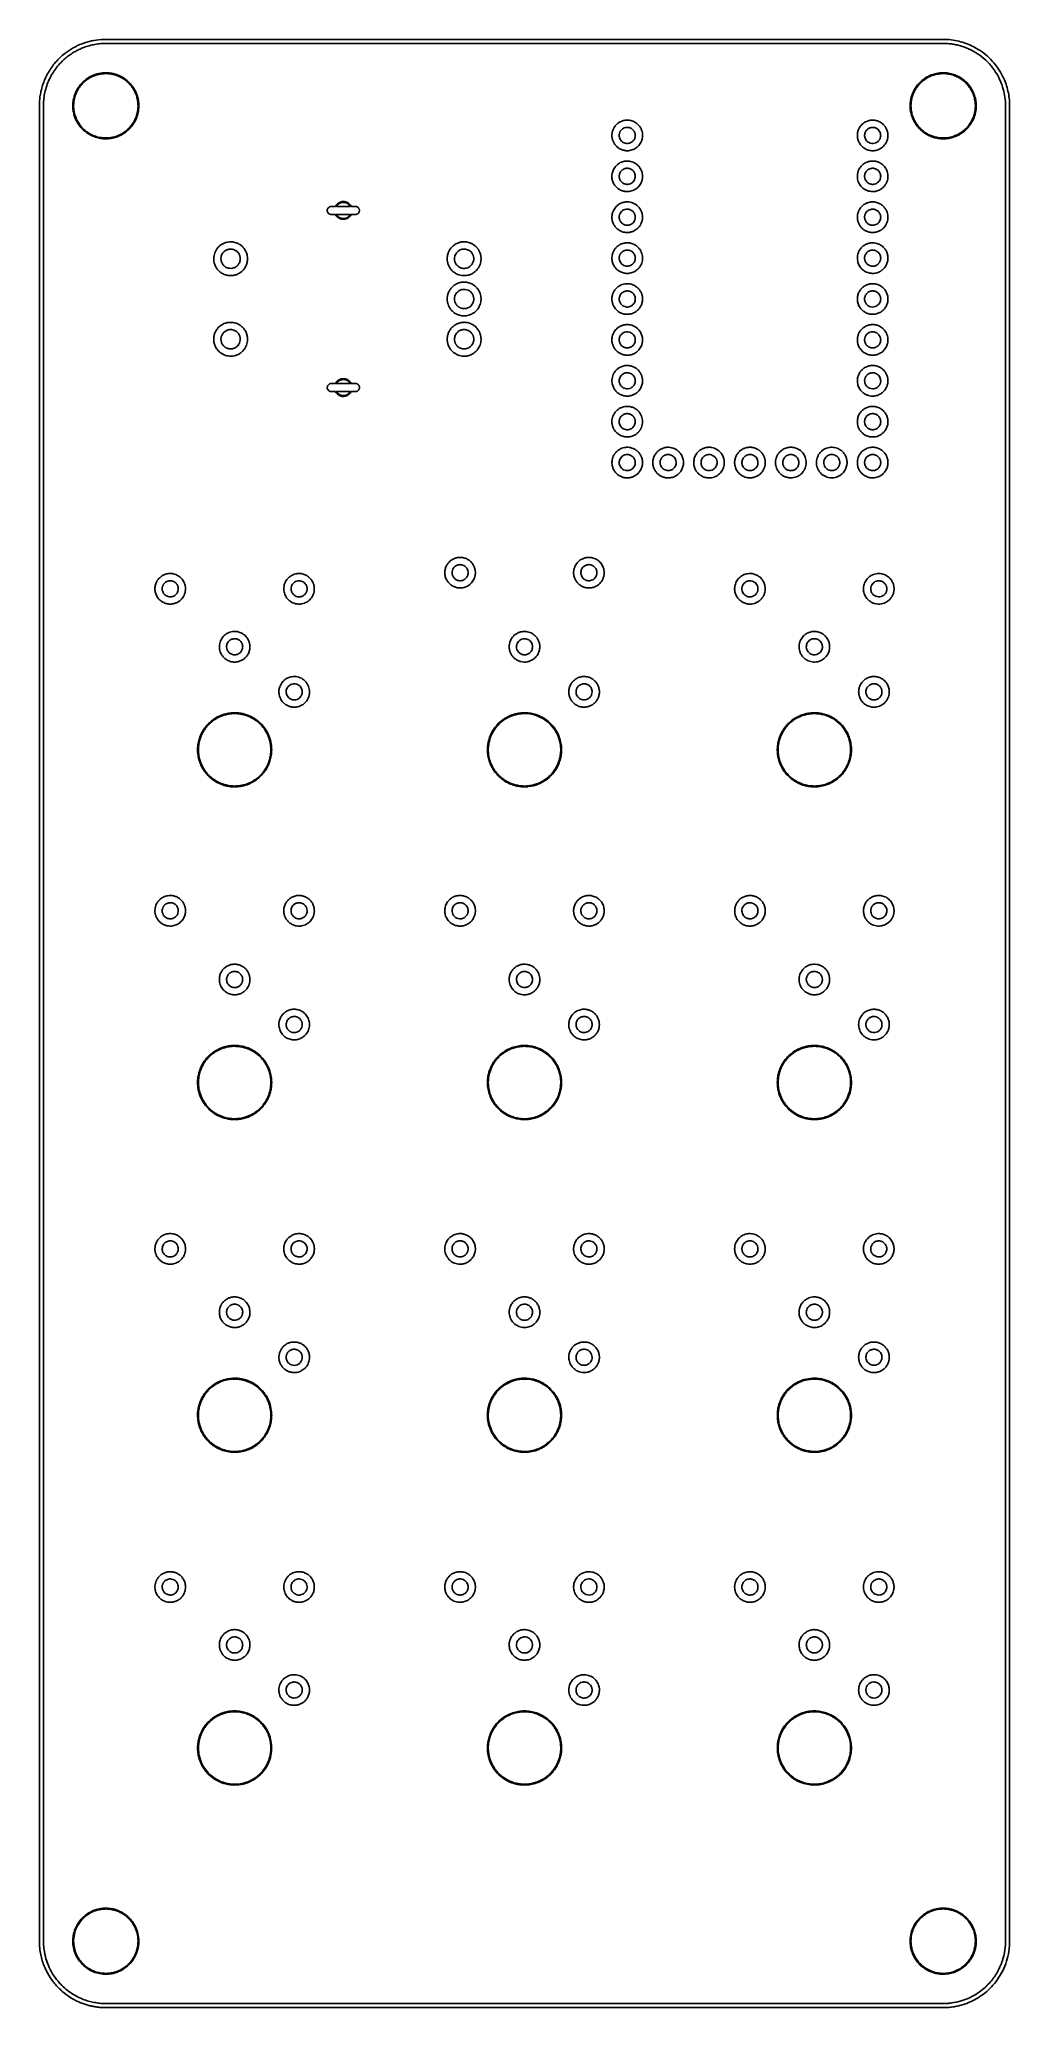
# Model space of a CAD drawing. Extents: x 0 to 24643, y 0 to 50000.
import ezdxf

# ---------------------------------------------------------------- set-up
doc = ezdxf.new("R2010")
doc.units = 0

msp = doc.modelspace()

# ---------------------------------------------------------------- linework, layer by layer
for points in [[(1627, 49998.92694, 0.036365), (1381.640711, 49971.856237, 0.036496), (1143.095769, 49909.534925, 0.036527), (916.340003, 49813.255972, 0.036568), (706.097452, 49685.033641, 0.047076), (466.881075, 49477.40022, 0.047014), (270.608053, 49228.59863, 0.047009), (124.252939, 48947.48573, 0.047047), (33.031162, 48644.057213, 0.010153), (20.860593, 48576.295065, 0.010365), (11.544408, 48508.558989, 0.010256), (4.962801, 48439.807866, 0.009473), (0.994476, 48369, 0.00926), (-0.020786, 48314.187031), (-0.02198, 25000), (-0.020786, 1685.812969, 0.00926), (0.994476, 1631, 0.023135), (14.633169, 1467.652414, 0.024127), (43.221615, 1308.567615, 0.024215), (86.879326, 1153.521795, 0.023688), (145.595092, 1002.256191, 0.040105), (273.738626, 766.457072, 0.039834), (438.140919, 553.569253, 0.039811), (634.32351, 369.334649, 0.039955), (857, 218.767231, 0.016298), (953.154833, 168.451825, 0.015926), (1053.117778, 124.092405, 0.015954), (1155.521761, 86.25902, 0.016502), (1258.990085, 55.496291, 0.013477), (1350.800399, 34.092582, 0.014167), (1442.118238, 18.064067, 0.014056), (1534.874363, 7.132435, 0.012816), (1631, 1.013275, 0.009485), (1685.138813, -0.013929), (12321.642802, -0.020654), (22958.429286, -0.022176, 0.009586), (23012, 1.005014, 0.017037), (23139.00533, 10.218268, 0.01878), (23260.994127, 27.912431, 0.018878), (23380.734865, 54.60714, 0.017597), (23501, 90.796183, 0.032693), (23700.570067, 173.494894, 0.032145), (23888.836409, 281.908968, 0.032083), (24061.997839, 413.790063, 0.032271), (24216.503654, 566.5, 0.038167), (24372.094956, 770.989092, 0.038087), (24494.918311, 996.891854, 0.038086), (24582.056796, 1238.816569, 0.038161), (24631.420928, 1491, 0.005338), (24635.015282, 1524.672683, 0.005084), (24637.95435, 1558.965572, 0.004941), (24640.268485, 1594.274935, 0.004405), (24641.986725, 1631, 0.009486), (24643.034853, 1686.242722), (24643.036095, 25000), (24643.034853, 48313.757279, 0.009486), (24641.986725, 48369, 0.025623), (24625.60625, 48552.199967, 0.027146), (24590.702761, 48729.208044, 0.027278), (24537.026441, 48900.597296, 0.026426), (24464.526584, 49067, 0.034263), (24346.497234, 49267.418371, 0.034598), (24202.550087, 49449.150499, 0.034581), (24034.847579, 49609.374815, 0.034158), (23846, 49745.675021, 0.029361), (23674.032, 49839.215098, 0.029005), (23491.599734, 49912.393926, 0.029012), (23301.968201, 49963.953968, 0.029408), (23108.5, 49992.930859, 0.001464), (23093.662812, 49994.224111, 0.002107), (23080.521352, 49995.27505, 0.001501), (23064.466873, 49996.442415, 0.000385), (23038.5, 49998.232086, 0.016981), (23019.260842, 49998.888079, 0.000001), (20714.559307, 49999.172447, 0.000022), (17617.631839, 49999.413961, 0.000005), (12334.5, 49999.540123, 0.000007), (8235.163056, 49999.542638, 0.000011), (4780.784375, 49999.42168), (1643.872713, 49999.241196, 0.009283)], [(23014, 49894.987819, -0.017664), (23133.608905, 49885.871719, -0.018741), (23249.918021, 49868.427661, -0.018861), (23363.890502, 49842.454137, -0.018419), (23476.5, 49807.790272, -0.041558), (23716.413941, 49701.076531, -0.04146), (23935.57877, 49556.084898, -0.041485), (24127.699316, 49377.013916, -0.041718), (24287.225229, 49169, -0.033027), (24389.733415, 48983.487366, -0.033675), (24466.16778, 48787.270973, -0.033597), (24515.709924, 48582.130203, -0.032544), (24538.008639, 48370, -0.009918), (24539.010792, 48319.481329), (24539.011877, 25000), (24539.010792, 1680.518671, -0.009918), (24538.008639, 1630, -0.002452), (24536.975009, 1606.826227, -0.003842), (24535.835221, 1586.908807, -0.003868), (24534.395524, 1567.108951, -0.002532), (24532.443789, 1544.306619, -0.049772), (24473.181195, 1236.01313, -0.049673), (24354.141892, 945.292311, -0.049672), (24180.101384, 683.756755, -0.049769), (23958, 461.870355, -0.034371), (23780.6031, 336.094981, -0.034314), (23587.551921, 235.73037, -0.034328), (23382.669044, 162.748177, -0.034466), (23170, 118.603782, -0.004625), (23140.23536, 114.817988, -0.005055), (23111.272778, 111.702672, -0.004379), (23078.935852, 108.840384, -0.00227), (23038.5, 105.802522, -0.017604), (23003.260294, 104.560053), (12344.202408, 104.149824), (1701.862043, 103.7463, -0.008996), (1633, 104.982826, -0.021839), (1491.272163, 116.290784, -0.022459), (1352.404196, 139.870997, -0.022487), (1216.376577, 175.777047, -0.02202), (1083.147985, 223.967911, -0.027949), (925.499121, 299.536515, -0.027597), (776.567115, 392.505926, -0.027573), (638.658433, 501.398114, -0.027787), (513.944617, 624.540037, -0.037603), (368.313656, 811.792491, -0.037468), (252.175152, 1018.96329, -0.037472), (168.267346, 1241.121686, -0.037632), (118.603782, 1473, -0.005192), (114.539703, 1505.244294, -0.005066), (111.109887, 1537.831409, -0.004861), (108.219493, 1571.749234, -0.003999), (105.776363, 1608, -0.014825), (104.361508, 1655.707597), (104.360061, 25000), (104.361508, 48344.292403, -0.014825), (105.776363, 48392, -0.003999), (108.219493, 48428.250766, -0.004861), (111.109887, 48462.168591, -0.005066), (114.539703, 48494.755706, -0.005192), (118.603782, 48527, -0.027292), (151.174438, 48696.052375, -0.027287), (201.967183, 48860.563327, -0.027229), (270.496823, 49018.89948, -0.026908), (356.069182, 49169.5, -0.016876), (414.800274, 49254.566094, -0.01635), (479.731401, 49336.403931, -0.016331), (549.95256, 49413.918893, -0.016735), (624.531957, 49486.034248, -0.020397), (725.40562, 49570.028772, -0.02074), (832.244384, 49645.032313, -0.020741), (944.925402, 49710.923115, -0.020403), (1063.286839, 49767.640235, -0.022989), (1198.521522, 49818.556286, -0.022915), (1338.004027, 49856.902938, -0.022849), (1480.813155, 49882.415036, -0.022542), (1626, 49894.933859, -0.010234), (1669.448866, 49895.823348), (12319.950244, 49895.852033), (22970.353012, 49895.87708, -0.010187)], [(1648, 49149.976295, 0.053657), (1464.817051, 49120.35393, 0.055229), (1294.014928, 49052.552996, 0.055351), (1142.522158, 48949.174285, 0.054343), (1016.351034, 48814.5, 0.034507), (955.18469, 48720.165017, 0.033436), (906.84922, 48617.337403, 0.033422), (872.634691, 48508.9409, 0.03441), (853.575756, 48398, 0.012334), (851.007246, 48364.566355, 0.008113), (849.62659, 48325.997086, 0.008163), (849.504595, 48288.239522, 0.014962), (850.827706, 48257.5, 0.030828), (865.785662, 48147.021449, 0.032772), (894.049024, 48041.512617, 0.033), (935.633811, 47941.268379, 0.032195), (990.345155, 47846.5, 0.041297), (1075.722259, 47738.843171, 0.041156), (1177.72192, 47646.547215, 0.041075), (1293.665819, 47572.046159, 0.040782), (1420.5, 47517.295853, 0.040678), (1551.403837, 47484.612264, 0.040466), (1686.102982, 47473.477854, 0.040415), (1821.00205, 47484.184254, 0.040347), (1952.5, 47516.452549, 0.024437), (2030.801726, 47546.836379, 0.025328), (2104.806874, 47584.396741, 0.02523), (2174.899729, 47629.398543, 0.023836), (2241.5, 47682.039777, 0.013428), (2256.983577, 47696.27393, 0.003783), (2280.355769, 47719.293599, 0.003785), (2303.380863, 47742.668409, 0.01338), (2317.643316, 47758.177987, 0.046025), (2410.593579, 47887.066525, 0.047107), (2477.562041, 48029.811368, 0.047315), (2516.406278, 48181.964098, 0.047275), (2525.969224, 48338.75, 0.026033), (2518.179216, 48429.515386, 0.02735), (2501.048525, 48517.471633, 0.027411), (2474.464994, 48602.848985, 0.026408), (2438.418967, 48685.905576, 0.026605), (2393.61372, 48764.989212, 0.0272), (2340.966708, 48838.260435, 0.027232), (2280.739011, 48905.305129, 0.026807), (2213.278793, 48965.780759, 0.038066), (2108.218634, 49037.83563, 0.038145), (1993.520661, 49093.073265, 0.038045), (1871.464775, 49130.36285, 0.03743), (1744.5, 49148.984312, 0.01148), (1724.99477, 49149.918209, 0.003651), (1695.906057, 49150.429672, 0.003613), (1666.915347, 49150.518197, 0.012235)], [(1752.5, 49127.532745, -0.02148), (1830.034284, 49117.466631, -0.023582), (1904.00528, 49100.986398, -0.023802), (1975.469865, 49077.781768, -0.022766), (2045.5, 49047.587339, -0.020041), (2105.609076, 49015.318616, -0.021556), (2161.454422, 48979.059892, -0.021503), (2214.091496, 48938.041854, -0.019742), (2264.591449, 48891.517547, -0.009544), (2292.118218, 48863.003706, -0.012541), (2316.068826, 48835.894689, -0.012737), (2338.333445, 48807.968182, -0.010384), (2360.762645, 48777, -0.032057), (2413.383227, 48689.606063, -0.031041), (2455.036163, 48595.275055, -0.031049), (2484.680247, 48496.539396, -0.032117), (2501.461007, 48396, -0.012189), (2503.996741, 48363.044515, -0.008195), (2505.356739, 48325.309416, -0.008258), (2505.471237, 48288.587544, -0.015593), (2504.151276, 48259, -0.013959), (2498.393447, 48203.666233, -0.016172), (2489.748981, 48151.410152, -0.016519), (2477.940749, 48100.822746, -0.015929), (2462.692956, 48050.5, -0.064063), (2370.793247, 47862.186324, -0.064336), (2234.330293, 47703.568689, -0.064339), (2062.03959, 47584.850911, -0.06408), (1865, 47513.626886, -0.013178), (1820.745361, 47505.000299, -0.014862), (1777.833662, 47499.108863, -0.014661), (1734.133024, 47495.719773, -0.012168), (1687.5, 47494.61238, -0.006759), (1654.793046, 47495.073913, -0.010862), (1626.93828, 47496.449656, -0.011093), (1599.594298, 47499.007093, -0.007468), (1568.5, 47503.084214, -0.046457), (1422.508603, 47538.52615, -0.046053), (1285.118461, 47600.383736, -0.046016), (1161.271683, 47686.400748, -0.046223), (1055.450729, 47793.5, -0.04986), (965.31483, 47928.887216, -0.049976), (903.846547, 48079.334723, -0.049901), (873.385379, 48239.201864, -0.049413), (875.048029, 48402.475082, -0.028921), (890.417008, 48493.783833, -0.028474), (916.274784, 48583.196899, -0.028383), (952.221193, 48669.369835, -0.028304), (997.725338, 48751, -0.022109), (1037.845102, 48808.483115, -0.021548), (1083.2111, 48862.712105, -0.021427), (1133.343363, 48913.127759, -0.021269), (1187.726944, 48959.198791, -0.029483), (1264.626643, 49011.962072, -0.028531), (1348.025645, 49055.950453, -0.0285), (1435.985265, 49090.201429, -0.029259), (1526.507133, 49113.879942, -0.008276), (1557.279184, 49119.504735, -0.010653), (1585.73666, 49123.600269, -0.009759), (1616.242219, 49126.726181, -0.005439), (1653.5, 49129.402855, -0.017561), (1669.156451, 49129.805664, -0.002373), (1702.021707, 49129.340849, -0.002575), (1734.856154, 49128.551412, -0.014242)], [(22915, 49149.89989, 0.038638), (22787.153726, 49133.740802, 0.038178), (22662.785449, 49098.074689, 0.038269), (22545.566785, 49044.017308, 0.039247), (22439, 48973.118618, 0.036013), (22347.410799, 48889.908165, 0.036849), (22269.470351, 48795.017465, 0.036896), (22206.390529, 48689.835222, 0.036308), (22159.06877, 48575.967574, 0.032891), (22131.704369, 48471.218663, 0.032288), (22118.099373, 48363.134889, 0.032257), (22118.516817, 48254.096532, 0.03268), (22132.984029, 48146.5, 0.046401), (22177.758614, 47997.398228, 0.046633), (22249.205058, 47859.375205, 0.046547), (22345.135644, 47736.756683, 0.045878), (22462.524397, 47633.342489, 0.03472), (22557.969189, 47573.358561, 0.033858), (22661.584625, 47526.590466, 0.033695), (22771.065858, 47494.047315, 0.033627), (22884, 47476.477785, 0.028967), (22977.691766, 47473.742225, 0.027989), (23072.165318, 47481.762574, 0.027932), (23165.345584, 47500.31234, 0.028557), (23255.173768, 47529.03265, 0.01036), (23284.370306, 47540.941038, 0.008449), (23315.123268, 47554.855177, 0.008528), (23344.991995, 47569.610518, 0.011452), (23371.5, 47584.05067, 0.048639), (23505.794259, 47679.702931, 0.049141), (23618.570592, 47799.196607, 0.049186), (23705.774005, 47938.29149, 0.048908), (23764.32588, 48092, 0.027297), (23783.533184, 48181.396537, 0.027503), (23792.826012, 48272.129354, 0.027436), (23792.114133, 48363.549551, 0.02686), (23781.425376, 48455, 0.049656), (23737.571413, 48613.894778, 0.049298), (23663.175153, 48761.435406, 0.049265), (23561.280349, 48891.646175, 0.049451), (23436, 48999.224522, 0.041368), (23316.993965, 49068.635002, 0.040973), (23187.80854, 49117.766371, 0.041001), (23052.426995, 49145.148547, 0.041549)], [(22995.5, 49129.001717, -0.038543), (23123.215928, 49112.487619, -0.039395), (23245.920069, 49076.619759, -0.039466), (23361.279125, 49022.024714, -0.038977), (23467.13858, 48949.783504, -0.0051), (23484.346472, 48935.669328, -0.008115), (23498.743072, 48923.210282, -0.007989), (23512.887713, 48910.1494, -0.004744), (23529.342486, 48894.160207, -0.007645), (23552.065872, 48870.95784, -0.010377), (23571.813093, 48849.284362, -0.010496), (23590.467424, 48827.010108, -0.008119), (23609.876027, 48802, -0.03347), (23668.996899, 48711.129315, -0.033296), (23715.579632, 48613.027339, -0.033263), (23748.766791, 48509.512687, -0.033252), (23767.938261, 48402.5, -0.005353), (23770.261354, 48379.366772, -0.009829), (23771.580462, 48360.478457, -0.008846), (23772.234561, 48340.281335, -0.0035), (23772.448012, 48312.5, -0.003562), (23772.26827, 48284.587011, -0.009056), (23771.626671, 48264.336766, -0.009944), (23770.294614, 48245.248448, -0.005176), (23767.913974, 48221.5, -0.035437), (23747.182943, 48108.285893, -0.035323), (23710.657395, 47999.007299, -0.035296), (23659.081113, 47895.880662, -0.035263), (23593.497735, 47801, -0.005754), (23578.688245, 47782.939539, -0.008829), (23565.410001, 47767.676876, -0.008384), (23551.10783, 47752.337053, -0.004556), (23533.051436, 47733.948564, -0.010106), (23503.727429, 47705.786528, -0.012893), (23475.530885, 47681.096439, -0.013112), (23446.504194, 47658.232547, -0.011108), (23414.690135, 47635.580242, -0.04674), (23280.836051, 47561.911853, -0.046774), (23135.660063, 47514.408721, -0.046803), (22984.272478, 47494.738101, -0.046923), (22832, 47503.595669, -0.029814), (22736.031837, 47524.200173, -0.029985), (22643.383432, 47556.04358, -0.029976), (22555.184154, 47598.750854, -0.029758), (22472.5, 47651.792158, -0.017151), (22431.383682, 47683.978278, -0.01565), (22391.257472, 47719.870929, -0.015653), (22353.463447, 47758.195282, -0.017178), (22319.340305, 47797.672884, -0.03288), (22256.30602, 47887.346866, -0.033372), (22205.917858, 47984.078548, -0.033482), (22168.986484, 48086.338538, -0.033593), (22146.084214, 48192.5, -0.007478), (22141.994817, 48223.69275, -0.011153), (22139.437148, 48251.086229, -0.010894), (22138.066179, 48279.038543, -0.006694), (22137.610214, 48312, -0.012194), (22138.73931, 48359.150014, -0.01506), (22142.183587, 48402.966261, -0.015191), (22148.226223, 48446.175996, -0.012804), (22157.173629, 48491.493703, -0.031225), (22185.639268, 48589.390941, -0.031511), (22226.005402, 48682.673476, -0.031316), (22278.044515, 48770.678447, -0.030008), (22341.353233, 48852.822013, -0.0132), (22355.255131, 48867.955113, -0.00404), (22377.043533, 48890.090563, -0.004053), (22399.213265, 48911.895942, -0.012929), (22414.5, 48925.942652, -0.036134), (22513.27001, 49000.260517, -0.037744), (22620.326367, 49058.380201, -0.037798), (22734.758858, 49099.679272, -0.03645), (22855.5, 49123.894506, -0.007186), (22869.172419, 49125.414118, -0.002954), (22887.748416, 49127.098148, -0.002936), (22906.235372, 49128.554751, -0.007737), (22919.5, 49129.315432, -0.008285), (22935.505068, 49129.719493, -0.003199), (22957.709952, 49129.769923, -0.003185), (22979.839166, 49129.537602, -0.008669)], [(14896, 47946.838009, 0.05369), (14813.140718, 47929.98137, 0.05432), (14736.116221, 47895.906481, 0.054301), (14668.215071, 47846.029967, 0.053583), (14612.303712, 47782.5, 0.029503), (14590.057487, 47746.670995, 0.026795), (14571.385292, 47707.323521, 0.026741), (14556.992699, 47666.116776, 0.029054), (14547.542861, 47624.72783, 0.00825), (14544.995128, 47607.856625, 0.014056), (14543.496886, 47593.676603, 0.013123), (14542.737839, 47578.781019, 0.006167), (14542.5, 47559.5, 0.01201), (14543.117869, 47533.780825, 0.017168), (14544.995718, 47511.034666, 0.017823), (14548.35725, 47489.140305, 0.014617), (14553.458106, 47466.028334, 0.048021), (14579.093019, 47394.113744, 0.048933), (14617.849446, 47328.894375, 0.049076), (14668.421929, 47272.615148, 0.048871), (14729.059668, 47227.182598, 0.026084), (14765.142411, 47207.78803, 0.02685), (14802.707, 47192.462985, 0.026441), (14842.243107, 47181.060099, 0.023709), (14884.224795, 47173.398238, 0.021807), (14899.222456, 47172.052316, 0.006709), (14921.928356, 47171.314644, 0.006874), (14944.933779, 47171.192493, 0.018023), (14961.428685, 47171.926701, 0.077952), (15079.463907, 47200.326114, 0.078593), (15182.76594, 47263.457392, 0.07856), (15261.576416, 47355.413661, 0.077791), (15308.50397, 47467.5, 0.015097), (15313.335248, 47490.052119, 0.015978), (15316.692446, 47512.43317, 0.015697), (15318.657425, 47535.346979, 0.013539), (15319.311575, 47559.5, 0.007099), (15319.065446, 47576.835739, 0.012394), (15318.301747, 47591.182719, 0.012583), (15316.838085, 47605.324407, 0.007597), (15314.428722, 47622, 0.04691), (15296.638832, 47690.969664, 0.045903), (15266.213237, 47755.946555, 0.045875), (15224.421533, 47814.318218, 0.046726), (15172.920966, 47863.697282, 0.036639), (15125.723233, 47895.830869, 0.036543), (15074.300244, 47920.762757, 0.036558), (15019.816012, 47937.934237, 0.036735), (14963.5, 47946.952625, 0.016735), (14950.019107, 47947.652746, 0.00503), (14929.475727, 47947.824529, 0.004965), (14909.005656, 47947.586513, 0.017968)], [(14954.506128, 47762.488941, -0.056162), (14999.516983, 47752.045984, -0.057006), (15040.833193, 47731.88015, -0.05688), (15076.606409, 47702.857213, -0.055456), (15105.266819, 47666.289744, -0.026394), (15115.204912, 47648.149525, -0.025843), (15123.254112, 47628.937019, -0.02557), (15129.351522, 47608.793971, -0.024596), (15133.454024, 47587.871662, -0.015031), (15134.08934, 47582.341774, -0.007473), (15134.578466, 47575.303316, -0.007011), (15134.894629, 47567.484515, -0.006598), (15135, 47559.5, -0.020753), (15134.171301, 47539.543292, -0.024474), (15131.684487, 47520.804808, -0.025074), (15127.449378, 47502.799709, -0.024017), (15121.383365, 47485.042565, -0.090623), (15081.742566, 47421.526463, -0.092587), (15022.460597, 47376.698891, -0.092403), (14950.889618, 47356.233622, -0.08984), (14876, 47362.612348, -0.068719), (14827.478609, 47383.206469, -0.06438), (14785.146875, 47416.551124, -0.064362), (14752.678331, 47459.575521, -0.068609), (14733.067852, 47508.542565, -0.013025), (14730.174771, 47521.610727, -0.018328), (14728.329853, 47533.404822, -0.017928), (14727.327765, 47545.499347, -0.011704), (14727, 47559.5, -0.020753), (14727.828685, 47579.45654, -0.024474), (14730.31546, 47598.194883, -0.025074), (14734.550524, 47616.199995, -0.024015), (14740.61651, 47633.957435, -0.08117), (14775.054237, 47691.515117, -0.082318), (14825.8784, 47734.791924, -0.082509), (14887.838459, 47759.285146, -0.082078)], [(21129, 47946.838009, 0.031927), (21078.934606, 47938.899471, 0.032201), (21030.433673, 47924.665358, 0.03228), (20984.275439, 47904.362587, 0.03245), (20941.199237, 47878.318494, 0.023987), (20914.845402, 47858.006593, 0.020181), (20888.931807, 47834.108251, 0.020203), (20865.062127, 47808.231641, 0.024221), (20844.84608, 47781.980546, 0.027179), (20823.278645, 47747.075304, 0.025767), (20805.20117, 47709.421584, 0.025824), (20791.129174, 47670.195465, 0.027613), (20781.537862, 47630.589083, 0.009217), (20778.520085, 47612.347069, 0.015348), (20776.735862, 47596.875844, 0.014271), (20775.828152, 47580.562317, 0.006761), (20775.543336, 47559.5, 0.011995), (20776.182018, 47532.88014, 0.01766), (20778.127763, 47509.573795, 0.01844), (20781.628118, 47487.243091, 0.014996), (20786.969276, 47463.619161, 0.03256), (20803.320123, 47413.852674, 0.03405), (20825.795182, 47367.39833, 0.034028), (20854.382567, 47324.397325, 0.03243), (20888.966761, 47284.932312, 0.040219), (20938.24441, 47242.919554, 0.042794), (20992.640599, 47210.308744, 0.042372), (21052.295874, 47187.182494, 0.037972), (21117.224795, 47173.395824, 0.0221), (21132.11074, 47172.065552, 0.006431), (21155.126446, 47171.327112, 0.006586), (21178.370057, 47171.186721, 0.018876), (21194.5, 47171.911108, 0.033124), (21246.485568, 47179.706901, 0.033267), (21296.909284, 47194.293085, 0.03347), (21344.661382, 47215.332734, 0.034488), (21388.680109, 47242.373769, 0.041165), (21438.546417, 47284.555269, 0.041869), (21480.519086, 47334.112768, 0.041949), (21513.58076, 47389.875619, 0.041659), (21536.960398, 47450.502087, 0.017344), (21543.826408, 47477.379579, 0.018923), (21548.586214, 47503.90088, 0.018715), (21551.365606, 47530.971793, 0.016223), (21552.291478, 47559.5, 0.00706), (21552.046046, 47576.881424, 0.012353), (21551.284306, 47591.255823, 0.012585), (21549.825891, 47605.39045, 0.007675), (21547.428722, 47622, 0.05155), (21527.132811, 47697.777689, 0.050684), (21491.684593, 47768.262182, 0.050627), (21442.736616, 47830.244689, 0.051195), (21382.5, 47880.867599, 0.031802), (21339.475323, 47906.25084, 0.032022), (21293.675835, 47925.907115, 0.032049), (21245.779894, 47939.540335, 0.03198), (21196.5, 47946.952625, 0.016735), (21183.019107, 47947.652746, 0.00503), (21162.475727, 47947.824529, 0.004965), (21142.005656, 47947.586513, 0.017968)], [(21195.986065, 47761.508942, -0.035384), (21226.261715, 47754.189973, -0.037734), (21254.533177, 47742.78756, -0.037984), (21280.603664, 47727.346424, -0.036843), (21304.322782, 47707.995995, -0.072141), (21340.70008, 47661.966437, -0.072299), (21362.468277, 47607.532411, -0.072107), (21367.872919, 47549.022245, -0.071146), (21356.498763, 47491.101329, -0.023178), (21350.695271, 47476.667977, -0.018318), (21343.143864, 47461.626765, -0.0182), (21334.44389, 47447.057292, -0.021801), (21325.18342, 47434.039105, -0.086003), (21273.484458, 47387.087158, -0.085829), (21208.966595, 47360.227306, -0.085963), (21139.263519, 47356.617061, -0.086634), (21072.610739, 47376.695499, -0.064925), (21028.599333, 47406.489649, -0.064795), (20993.66605, 47446.591792, -0.06506), (20970.270199, 47494.138719, -0.066419), (20960.089593, 47545.766786, -0.04992), (20961.709234, 47588.700594, -0.052809), (20971.852664, 47629.621094, -0.053077), (20990.280109, 47667.328872, -0.05139), (21016.40419, 47700.76072, -0.043004), (21044.219338, 47725.099807, -0.04609), (21075.177466, 47743.689725, -0.045644), (21109.294807, 47756.431872, -0.040692), (21146.5, 47763.389619, -0.029735), (21155.164734, 47763.771844, -0.005654), (21170.95575, 47763.350485, -0.005866), (21186.771424, 47762.563532, -0.026258)], [(14919, 46909.29833, 0.038201), (14863.509931, 46903.598337, 0.035787), (14808.271458, 46889.477776, 0.035655), (14755.409475, 46867.557169, 0.037238), (14707, 46838.616902, 0.020251), (14687.566845, 46823.728277, 0.013116), (14666.279435, 46805.03969, 0.013166), (14646.217697, 46785.467731, 0.022186), (14630.592133, 46767.903739, 0.035316), (14597.625719, 46720.945608, 0.036762), (14572.089444, 46670.42378, 0.036623), (14554.150394, 46616.524413, 0.034504), (14543.826785, 46559.5, 0.021571), (14542.810966, 46544.35741, 0.005969), (14542.527062, 46520.522174, 0.005975), (14542.812617, 46496.681363, 0.021462), (14543.828917, 46481.5, 0.06079), (14566.397585, 46385.626822, 0.063102), (14611.194578, 46299.297501, 0.06336), (14675.914052, 46227.159844, 0.062161), (14757.028972, 46172.985477, 0.022544), (14788.28976, 46159.040463, 0.022263), (14820.808833, 46147.902017, 0.021831), (14854.80783, 46139.516194, 0.019855), (14890.5, 46133.812507, 0.024525), (14906.935784, 46132.664791, 0.006794), (14932.803771, 46132.481394, 0.006848), (14958.721199, 46133.004852, 0.023497), (14975.5, 46134.364814, 0.037942), (15039.941688, 46147.676738, 0.041794), (15099.492, 46170.30231, 0.042265), (15153.870766, 46202.245251, 0.040538), (15202.925092, 46243.281116, 0.037537), (15242.668735, 46288.769484, 0.039121), (15274.558642, 46339.089754, 0.039124), (15298.218873, 46393.759089, 0.037556), (15313.461836, 46452.195128, 0.022886), (15317.891572, 46484.975064, 0.021318), (15319.446688, 46518.810469, 0.021084), (15318.115788, 46553.039993, 0.021149), (15313.906613, 46587, 0.049194), (15295.057773, 46656.753325, 0.04663), (15262.700369, 46722.821645, 0.046415), (15218.48959, 46782.031145, 0.047754), (15164.5, 46831.44948, 0.042543), (15109.310663, 46866.108081, 0.042185), (15048.89843, 46891.039319, 0.041991), (14984.886492, 46905.564849, 0.041325)], [(14957.158257, 46723.404219, -0.041376), (14990.832103, 46716.181455, -0.043003), (15022.404591, 46703.572889, -0.042874), (15051.438796, 46685.707968, -0.040635), (15077.56705, 46662.860105, -0.040093), (15098.787757, 46637.196067, -0.041143), (15115.435401, 46608.686844, -0.041074), (15127.212814, 46577.790326, -0.039682), (15133.948666, 46545.026234, -0.023676), (15134.784098, 46534.068596, -0.009482), (15134.931353, 46519.024121, -0.009487), (15134.507667, 46503.976614, -0.023516), (15133.471279, 46493.000801, -0.07327), (15116.275174, 46434.834227, -0.073965), (15083.070785, 46384.30682, -0.074246), (15036.726007, 46345.781287, -0.074711), (14981.245165, 46322.575032, -0.027012), (14961.956053, 46318.805215, -0.021589), (14940.868928, 46316.778374, -0.021837), (14920.02759, 46316.591116, -0.030593), (14901.5, 46318.37244, -0.037244), (14868.990528, 46326.034777, -0.040308), (14838.862731, 46338.295739, -0.04062), (14811.296119, 46355.131153, -0.039005), (14786.410232, 46376.410232, -0.04782), (14760.755941, 46407.504329, -0.050688), (14742.048596, 46442.327021, -0.05063), (14730.714235, 46480.238276, -0.04751), (14726.904226, 46520.482793, -0.045434), (14730.534004, 46560.101621, -0.04967), (14741.257226, 46597.193595, -0.049975), (14759.010207, 46631.248149, -0.047037), (14783.484637, 46661.861196, -0.018551), (14797.051852, 46674.892988, -0.02299), (14810.642742, 46685.933014, -0.023536), (14824.909134, 46695.467982, -0.021224), (14840.5, 46703.978532, -0.036915), (14868.22341, 46715.161954, -0.036173), (14897.478016, 46722.237921, -0.036216), (14927.411771, 46725.017824, -0.037214)], [(21144.5, 46908.898475, 0.028058), (21103.4272, 46904.743164, 0.026928), (21062.499688, 46895.986829, 0.02677), (21022.512605, 46882.818059, 0.026944), (20984.25027, 46865.47624, 0.036616), (20936.150895, 46835.81298, 0.036488), (20892.83297, 46799.418786, 0.036404), (20855.176234, 46757.027551, 0.036077), (20823.941003, 46709.5, 0.02462), (20807.217036, 46675.750537, 0.025013), (20793.989389, 46640.69565, 0.024487), (20784.098951, 46603.790407, 0.021567), (20777.36454, 46564.5, 0.022825), (20776.023394, 46547.975291, 0.007212), (20775.505451, 46523.21657, 0.007257), (20775.704606, 46498.389201, 0.021877), (20776.825687, 46481.5, 0.040593), (20789.634567, 46415.315155, 0.043041), (20812.817765, 46353.411834, 0.043289), (20846.110586, 46296.705933, 0.042021), (20888.968369, 46245.968369, 0.041492), (20939.38716, 46203.288603, 0.043392), (20995.440591, 46170.23511, 0.042926), (21056.926054, 46147.073085, 0.038947), (21123.5, 46133.812507, 0.024525), (21139.935784, 46132.664791, 0.006794), (21165.803771, 46132.481394, 0.006848), (21191.721199, 46133.004852, 0.023497), (21208.5, 46134.364814, 0.028305), (21258.105545, 46143.620002, 0.031874), (21304.366974, 46158.17277, 0.032169), (21348.030634, 46178.346886, 0.029901), (21389.871803, 46204.399789, 0.02735), (21419.95619, 46228.302318, 0.024297), (21448.524535, 46256.263608, 0.02419), (21474.376168, 46287.006793, 0.026429), (21496.329917, 46319.237093, 0.015435), (21503.980435, 46332.779001, 0.007618), (21512.89942, 46350.41816, 0.007622), (21521.307641, 46368.386986, 0.014876), (21527.36012, 46383, 0.04317), (21545.418802, 46446.605567, 0.042575), (21552.397463, 46512.665908, 0.042562), (21548.086579, 46578.973733, 0.043084), (21532.606405, 46643.314463, 0.060263), (21492.185404, 46728.596804, 0.060922), (21432.717909, 46801.435028, 0.060963), (21357.489304, 46857.756051, 0.060488), (21270.705098, 46894.452111, 0.020415), (21239.914163, 46901.934555, 0.020901), (21208.855238, 46906.812009, 0.020669), (21177.169258, 46909.117683, 0.01901)], [(21185.789414, 46723.942237, -0.035919), (21214.645034, 46718.6822, -0.035666), (21242.521519, 46709.338405, -0.035612), (21268.826631, 46696.111337, -0.035568), (21293, 46679.280422, -0.019516), (21300.104554, 46673.070036, -0.008423), (21309.095575, 46664.277868, -0.008425), (21317.787896, 46655.18509, -0.019449), (21323.928077, 46648, -0.054398), (21347.676995, 46610.082847, -0.054791), (21362.6201, 46568.02649, -0.05461), (21368.10421, 46523.597725, -0.053358), (21363.918418, 46478.675466, -0.072517), (21344.968058, 46425.828409, -0.068933), (21311.469792, 46379.568077, -0.068731), (21266.554826, 46344.044724, -0.071348), (21214.245165, 46322.575032, -0.031607), (21189.548069, 46317.983311, -0.030204), (21164.089853, 46316.447851, -0.030151), (21138.586552, 46317.990998, -0.03122), (21113.754835, 46322.590142, -0.059748), (21069.284082, 46339.578826, -0.058407), (21029.717349, 46366.702786, -0.058311), (20997.440765, 46402.288081, -0.05918), (20974.439894, 46444.194665, -0.02258), (20967.795395, 46463.062737, -0.026305), (20963.261479, 46481.522529, -0.026038), (20960.658443, 46500.518832, -0.021323), (20959.80845, 46521, -0.012297), (20960.166546, 46534.901409, -0.017687), (20961.220509, 46547.167097, -0.018313), (20963.101514, 46558.995032, -0.014729), (20965.960122, 46571.554846, -0.068227), (20987.121155, 46623.11008, -0.068077), (21021.388719, 46667.111117, -0.068211), (21066.145858, 46700.224208, -0.068958), (21118, 46719.92348, -0.022823), (21134.249177, 46722.875678, -0.01872), (21151.813137, 46724.578527, -0.018751), (21169.418093, 46724.96089, -0.023184)], [(7703, 45878.382046, 0.026783), (7676.782965, 45874.564434, 0.027885), (7651.482151, 45867.998666, 0.02832), (7627.444117, 45858.777704, 0.029719), (7605, 45847.026403, 0.014204), (7593.172016, 45839.442358, 0.017681), (7582.650192, 45831.70728, 0.017076), (7572.412656, 45823.024038, 0.011856), (7561.43026, 45812.558708, 0.012933), (7550.677035, 45801.24321, 0.017684), (7541.634938, 45790.479582, 0.018322), (7533.626671, 45779.419337, 0.015669), (7526, 45767.219847), (7519.5, 45756.059227), (7463.322359, 45756.029614, 0.001468), (7439.456815, 45755.946951, 0.002746), (7420.14329, 45755.717277, 0.002241), (7405.059675, 45755.387439, 0.027971), (7399.363602, 45754.917746, 0.071285), (7372.532568, 45747.186961, 0.06774), (7348.434414, 45732.141259, 0.068071), (7329.332341, 45711.282178, 0.073285), (7317.105307, 45686.554814, 0.004667), (7314.770873, 45679.102689, 0.020924), (7313.629206, 45674.675883, 0.021641), (7312.879567, 45670.23646, 0.005229), (7312.035163, 45662.831987, 0.069158), (7312.94351, 45636.893438, 0.064024), (7320.841251, 45611.450185, 0.063686), (7334.972132, 45588.711992, 0.067041), (7354.157417, 45570.70721, 0.027595), (7361.45113, 45566.087457, 0.017331), (7370.430945, 45561.471965, 0.017373), (7379.645017, 45557.51785, 0.029296), (7387.645816, 45554.936861, 0.034354), (7398.434795, 45552.9201, 0.016933), (7412.347662, 45551.773155, 0.009865), (7433.006075, 45551.180918, 0.002153), (7468.605045, 45551.016273), (7519.710089, 45551), (7524.971736, 45541.75, 0.070661), (7563.03556, 45492.529693, 0.069598), (7613.479887, 45455.558949, 0.069481), (7672.213168, 45433.802444, 0.070025), (7734.5, 45429.04728, 0.06119), (7789.407584, 45439.37132, 0.062871), (7839.644084, 45462.633768, 0.06258), (7882.716616, 45497.767455, 0.059666), (7916.557501, 45542.994548), (7921.175042, 45551), (7972.337521, 45551.008553, 0.003516), (8017.373144, 45551.33277, 0.022935), (8039.963094, 45552.691911, 0.043568), (8055.520658, 45555.732954, 0.040591), (8070.705702, 45561.470398, 0.02836), (8081.634922, 45567.428229, 0.031211), (8091.45898, 45574.415071, 0.031032), (8100.385151, 45582.608887, 0.027415), (8108.629819, 45592.175984, 0.068585), (8121.452271, 45614.59599, 0.063186), (8128.185294, 45640.282417, 0.062877), (8128.307024, 45666.957309, 0.066623), (8121.732123, 45692.275927, 0.063972), (8109.028089, 45714.729153, 0.063469), (8091.031783, 45733.309558, 0.063308), (8068.904904, 45746.819401, 0.063072), (8044.073784, 45754.384386, 0.027161), (8036.702712, 45755.239091, 0.009179), (8025.90184, 45755.701347, 0.005145), (8008.976894, 45755.94042, 0.000959), (7977.90985, 45756), (7921.172132, 45756), (7917.42293, 45762.75, 0.057826), (7887.346901, 45804.653972, 0.057033), (7848.346817, 45838.776993, 0.057027), (7802.642207, 45863.209734, 0.057792), (7752.803592, 45876.550086, 0.021451), (7742.957392, 45877.56973, 0.005882), (7727.374087, 45878.326597, 0.005596), (7711.885634, 45878.72281, 0.026364)], [(7753, 45855.546343, -0.050325), (7794.181934, 45844.250441, -0.052025), (7831.788854, 45825.041697, -0.052145), (7864.546416, 45798.531028, -0.051007), (7891.383244, 45765.633869, -0.00278), (7893.53611, 45762.324863, -0.004334), (7895.350078, 45759.44801, -0.001356), (7896.890219, 45756.942681, -0.137986), (7897, 45756.552457, -0.413286), (7896.773119, 45756.324855, -0.00001), (7845.153125, 45756.162284, -0.000489), (7788.17908, 45756.039699, -0.000293), (7720.5, 45756, -0.000427), (7652.820927, 45756.057859, -0.000713), (7595.846875, 45756.236521, -0.000021), (7544.329992, 45756.473651, -0.412854), (7544, 45756.805179, -0.153048), (7544.631553, 45758.820101, -0.002178), (7551.983935, 45769.298772, -0.006701), (7559.310932, 45779.356586, -0.01523), (7565.175084, 45786.706227, -0.026787), (7578.748575, 45801.05997, -0.024107), (7594.246531, 45814.4231, -0.023924), (7611.090526, 45826.334623, -0.025296), (7628.692419, 45836.345105, -0.023162), (7645.487807, 45843.849515, -0.023594), (7662.803268, 45849.716829, -0.022432), (7681.386548, 45854.159612, -0.017245), (7702, 45857.387429, -0.03412), (7710.29222, 45857.824233, -0.005125), (7726.959066, 45857.393554, -0.005545), (7743.635251, 45856.606277, -0.027226)], [(7895.883279, 45548.75, -0.032932), (7890.429685, 45539.881223, -0.014422), (7882.117841, 45528.856251, -0.014095), (7872.498905, 45517.506209, -0.017119), (7862.838625, 45507.452649, -0.016631), (7849.807127, 45495.604932, -0.023172), (7837.340541, 45485.964281, -0.023365), (7824.117494, 45477.577938, -0.017342), (7808.801272, 45469.529985, -0.089686), (7738.679017, 45450.105866, -0.090241), (7666.354932, 45456.534914, -0.090001), (7600.776926, 45488.064987, -0.088622), (7550.048221, 45540.766941, -0.002844), (7547.729984, 45544.275762, -0.004431), (7545.776665, 45547.327895, -0.001401), (7544.119434, 45549.985144, -0.139605), (7544, 45550.404564, -0.413213), (7544.244447, 45550.649848, -0.000011), (7595.85721, 45550.825091, -0.000527), (7652.842614, 45550.957213, -0.000316), (7720.535184, 45551), (7897.070368, 45551)], [(14913, 45870.409137, 0.021629), (14868.910876, 45865.541101, 0.027581), (14828.905004, 45857.082434, 0.02821), (14790.816433, 45844.463638, 0.024496), (14752.5, 45827.108019, 0.019292), (14724.781032, 45811.498534, 0.021935), (14699.547259, 45794.408218, 0.021682), (14675.659789, 45774.990978, 0.018044), (14651.978605, 45752.393889, 0.039048), (14612.923846, 45705.522604, 0.039729), (14581.88334, 45653.409683, 0.039726), (14559.474119, 45597.039166, 0.039029), (14546.100561, 45537.5, 0.01972), (14542.954716, 45507.213318, 0.018926), (14542.14556, 45476.353757, 0.019099), (14543.668318, 45445.817407, 0.021112), (14547.508258, 45416.5, 0.028725), (14557.974574, 45371.777173, 0.029094), (14573.463417, 45328.744417, 0.029339), (14593.695926, 45288.145535, 0.030393), (14618.328976, 45250.691118, 0.006307), (14628.085326, 45237.993166, 0.010976), (14636.538379, 45227.744974, 0.011219), (14645.30283, 45218.031649, 0.006962), (14656, 45207.009863, 0.037901), (14700.31784, 45168.867055, 0.037575), (14750.009, 45137.728966, 0.037637), (14803.718527, 45114.422176, 0.03831), (14860, 45099.594643, 0.00892), (14878.439671, 45096.55871, 0.015145), (14893.971968, 45094.763817, 0.014271), (14910.208442, 45093.850025, 0.006921), (14931, 45093.562233, 0.006935), (14951.772858, 45093.850355, 0.014197), (14968.036034, 45094.764171, 0.015189), (14983.504603, 45096.549321, 0.009278), (15001.638602, 45099.547008, 0.020998), (15032.023259, 45106.481168, 0.019734), (15062.365467, 45116.06102, 0.019765), (15091.808469, 45127.985407, 0.021245), (15119.5, 45141.941003, 0.037293), (15168.693804, 45174.442551, 0.037812), (15212.270358, 45213.754072, 0.037903), (15249.336329, 45259.082858, 0.037872), (15279.146167, 45309.5, 0.054172), (15308.35106, 45389.50092, 0.055006), (15319.4931, 45473.493374, 0.055022), (15312.052892, 45557.871563, 0.054266), (15286.391376, 45639.011612, 0.023535), (15270.549036, 45670.843594, 0.02341), (15251.759301, 45701.104258, 0.023223), (15230.066634, 45729.703843, 0.022319), (15205.539564, 45756.5663, 0.041992), (15154.853355, 45799.453762, 0.043092), (15098.133626, 45832.853235, 0.043126), (15036.572496, 45856.014584, 0.0422), (14971.501114, 45868.482055, 0.013102), (14958.742416, 45869.488894, 0.004905), (14940.805906, 45870.255941, 0.004524), (14923.253588, 45870.675195, 0.020391)], [(14955.026234, 45684.952543, -0.028644), (14978.123039, 45680.743406, -0.027564), (15000.892857, 45673.882911, -0.027774), (15022.594819, 45664.623111, -0.030259), (15042.5, 45653.243962, -0.042632), (15069.449465, 45632.109871, -0.040969), (15092.818136, 45606.447526, -0.041132), (15111.605999, 45577.42683, -0.043789), (15124.938586, 45546.309613, -0.018202), (15129.56924, 45530.259122, -0.022325), (15132.666558, 45514.96676, -0.021996), (15134.419267, 45499.271264, -0.016807), (15135, 45482, -0.016783), (15134.421057, 45464.757274, -0.021947), (15132.673818, 45449.083186, -0.022228), (15129.582794, 45433.783745, -0.017967), (15124.955494, 45417.675466, -0.063916), (15103.321981, 45372.115926, -0.061807), (15070.678294, 45332.919254, -0.061772), (15029.425243, 45302.871535, -0.063706), (14982.5, 45284.189384, -0.031259), (14957.572576, 45279.417281, -0.029929), (14931.878112, 45277.697999, -0.030164), (14906.370092, 45279.059791, -0.033074), (14882, 45283.48859, -0.032981), (14855.398295, 45292.063578, -0.03425), (14830.50211, 45303.974622, -0.034285), (14807.488237, 45319.159986, -0.033195), (14786.500136, 45337.5, -0.039918), (14765.121229, 45362.551119, -0.040784), (14748.166023, 45390.508927, -0.040589), (14735.907956, 45420.978114, -0.038759), (14728.502679, 45453.5, -0.024459), (14727.279077, 45466.010466, -0.012091), (14726.889411, 45481.973388, -0.012093), (14727.272222, 45497.947796, -0.024286), (14728.489879, 45510.5, -0.080918), (14748.61455, 45574.035235, -0.081672), (14787.820254, 45627.669753, -0.08168), (14842.132396, 45665.92133, -0.080958), (14906, 45684.9133, -0.025144), (14915.34395, 45685.636039, -0.006529), (14930.428059, 45685.845094, -0.006572), (14945.532085, 45685.658658, -0.02438)], [(21139, 45869.991339, 0.024247), (21099.196611, 45865.293868, 0.026026), (21060.980342, 45856.828304, 0.02597), (21023.775997, 45844.417999, 0.023927), (20987, 45827.918099, 0.032424), (20944.052233, 45802.499237, 0.032552), (20904.811069, 45771.771695, 0.032495), (20869.826831, 45736.154436, 0.032052), (20839.578795, 45696.14818, 0.026503), (20817.706875, 45658.844978, 0.028134), (20800.381659, 45620.159189, 0.028169), (20787.527095, 45579.819337, 0.026714), (20779.018338, 45537.572054, 0.021314), (20775.874343, 45507.068766, 0.019102), (20775.17818, 45475.268492, 0.019126), (20776.910203, 45443.553126, 0.021533), (20781.045338, 45413.304791, 0.05013), (20802.596007, 45338.105441, 0.050247), (20838.669401, 45268.761895, 0.05031), (20887.800824, 45208.083767, 0.050511), (20948, 45158.531217, 0.028924), (20987.996251, 45135.100699, 0.03048), (21029.749337, 45116.896194, 0.030108), (21073.883888, 45103.725084, 0.026849), (21121, 45095.339405, 0.021884), (21139.088101, 45093.913139, 0.008777), (21163.910983, 45093.481849, 0.008788), (21188.767746, 45093.923269, 0.021519), (21207, 45095.354943, 0.027112), (21252.837418, 45103.487999, 0.029147), (21296.405257, 45116.398807, 0.029469), (21337.737494, 45134.132228, 0.029067), (21376.89546, 45156.673965, 0.013212), (21394.383824, 45168.815672, 0.014653), (21410.599076, 45181.468061, 0.014449), (21426.24276, 45195.210731, 0.012159), (21442.016586, 45210.629322, 0.017631), (21462.367743, 45233.042727, 0.020329), (21480.09699, 45255.825269, 0.020324), (21495.920819, 45279.977135, 0.017607), (21510.553771, 45306.5, 0.049708), (21538.632184, 45378.976221, 0.050467), (21551.671436, 45455.199251, 0.050416), (21549.181917, 45532.560558, 0.049411), (21531.290449, 45608.405976, 0.02789), (21514.610296, 45649.431414, 0.029371), (21493.717098, 45687.61644, 0.029257), (21468.410424, 45723.223863, 0.027221), (21438.540979, 45756.546585, 0.028016), (21404.730949, 45786.776132, 0.029376), (21368.264612, 45812.524215, 0.029465), (21329.139629, 45833.753452, 0.028562), (21287.387599, 45850.484148, 0.014376), (21267.469742, 45856.542274, 0.013065), (21246.594035, 45861.659418, 0.013065), (21225.479038, 45865.679244, 0.014374), (21204.8433, 45868.445383, 0.012903), (21189.582389, 45869.648933, 0.007356), (21171.093538, 45870.355303, 0.007345), (21152.966145, 45870.514568, 0.015773)], [(21194.257607, 45683.969373, -0.040646), (21226.898608, 45676.429289, -0.042585), (21257.360673, 45663.787069, -0.042252), (21285.449537, 45646.060973, -0.038804), (21311.030846, 45623.398281, -0.038306), (21331.795954, 45598.324515, -0.04084), (21347.999859, 45570.887509, -0.040785), (21359.545829, 45541.146761, -0.038001), (21366.445949, 45509.215618, -0.021559), (21367.504563, 45497.956142, -0.010206), (21367.945288, 45483.377387, -0.010177), (21367.792516, 45468.887387, -0.02314), (21366.948666, 45457.973766, -0.07377), (21350.522224, 45398.784478, -0.07518), (21317.686756, 45347.337425, -0.075374), (21271.193958, 45308.002545, -0.074738), (21215, 45284.076405, -0.032036), (21190.395121, 45279.362789, -0.030057), (21164.856928, 45277.697077, -0.030014), (21139.2651, 45279.105351, -0.031707), (21114.5, 45283.570265, -0.040544), (21084.510682, 45293.602059, -0.03809), (21055.868457, 45308.513497, -0.038229), (21029.921583, 45327.533883, -0.041593), (21007.95595, 45349.797003, -0.041224), (20986.929959, 45379.680715, -0.045432), (20971.868077, 45411.679956, -0.045542), (20962.859792, 45445.80301, -0.041795), (20959.828772, 45482, -0.026763), (20961.126712, 45506.231311, -0.030356), (20965.01045, 45529.169899, -0.030694), (20971.592761, 45551.245286, -0.028592), (20980.959017, 45572.894685, -0.060611), (21008.894395, 45614.928822, -0.061717), (21045.942362, 45648.748918, -0.061734), (21090.114599, 45672.497049, -0.060702), (21139, 45684.9133, -0.025332), (21150.546963, 45685.802089, -0.010812), (21166.043555, 45685.872499, -0.010875), (21181.783, 45685.26103, -0.021301)], [(4825, 44855.372627, 0.041395), (4748.102142, 44842.107087, 0.044951), (4676.628046, 44816.549358, 0.045258), (4611.293786, 44778.819188, 0.043076), (4552.637212, 44729.387472, 0.042746), (4506.023856, 44673.933537, 0.04268), (4469.492143, 44611.332855, 0.042374), (4443.907212, 44542.996903, 0.04088), (4429.826785, 44470.5, 0.02289), (4428.690912, 44452.87156, 0.005966), (4428.502399, 44424.480369, 0.005896), (4428.98651, 44396.148234, 0.02411), (4430.311068, 44379, 0.005867), (4432.432133, 44363.618506, 0.008175), (4434.716036, 44349.912367, 0.0085), (4437.369597, 44336.718051, 0.00725), (4440.604677, 44322.899329, 0.054822), (4473.190296, 44234.727661, 0.054701), (4524.177705, 44155.673392, 0.054768), (4591.028672, 44089.639551, 0.055221), (4670.445918, 44039.904981, 0.055926), (4761.713066, 44007.884358, 0.056483), (4857.49904, 43997.029221, 0.056483), (4953.285502, 44007.884422, 0.055924), (5044.554082, 44039.905117, 0.03426), (5094.504988, 44068.349391, 0.033492), (5140.505173, 44103.544582, 0.033462), (5181.431957, 44144.599386, 0.034059), (5216.25456, 44190.516297, 0.028508), (5241.675813, 44234.531594, 0.030038), (5261.434254, 44280.405973, 0.029762), (5275.698899, 44328.713009, 0.026947), (5284.700482, 44380, 0.022389), (5286.017927, 44397.510957, 0.006153), (5286.516176, 44425.160679, 0.006042), (5286.340595, 44452.719113, 0.024362), (5285.211747, 44469.5, 0.027449), (5275.772894, 44524.23518, 0.031454), (5260.672034, 44575.110735, 0.031823), (5239.493041, 44623.174371, 0.029406), (5211.883428, 44669.5, 0.022176), (5191.638093, 44696.657302, 0.019359), (5168.168256, 44723.219894, 0.019267), (5142.582856, 44748.023887, 0.021343), (5115.993617, 44769.910162, 0.032096), (5069.647807, 44800.39615, 0.032805), (5020.110092, 44824.45273, 0.032483), (4967.383079, 44842.016646, 0.030182), (4911.51812, 44853.123784, 0.011317), (4902.309115, 44854.171497, 0.010563), (4892.847944, 44854.83034, 0.007504), (4880.863763, 44855.23066, 0.002386), (4863, 44855.473848, 0.001209), (4849.839653, 44855.55837, 0.001667), (4838.01875, 44855.56629, 0.001051), (4828.079167, 44855.518922, 0.020307)], [(4885.006128, 44670.533719, -0.019185), (4906.405223, 44667.185852, -0.022922), (4926.231838, 44662.346707, -0.022834), (4945.596619, 44655.694557, -0.018774), (4965.609385, 44646.898873, -0.030493), (4990.596301, 44632.836787, -0.029887), (5013.863317, 44615.753709, -0.029673), (5035.083829, 44595.889015, -0.029069), (5053.959821, 44573.52121, -0.083606), (5091.239355, 44501.207919, -0.083838), (5102.733181, 44420.744517, -0.083711), (5087.169368, 44340.865699, -0.083009), (5046.255434, 44270.246212, -0.084315), (4984.247178, 44216.751482, -0.084366), (4908.067043, 44186.742335, -0.084261), (4826.167319, 44183.563122, -0.08382), (4747.643519, 44207.559009, -0.080206), (4684.545155, 44252.977468, -0.079512), (4638.723548, 44316.068896, -0.079559), (4614.89854, 44390.274864, -0.08044), (4615.57001, 44467.916812, -0.049549), (4628.295464, 44514.221357, -0.048871), (4649.924035, 44557.345399, -0.04881), (4679.541413, 44595.499916, -0.049166), (4715.926775, 44627.086194, -0.031726), (4741.696961, 44643.000654, -0.030797), (4769.525558, 44655.703534, -0.030661), (4798.828689, 44664.939863, -0.030792), (4829, 44670.507309, -0.019829), (4841.363908, 44671.514192, -0.010284), (4856.854971, 44671.840144, -0.010283), (4872.411724, 44671.527496, -0.019044)], [(10746.5, 44854.50808, 0.015351), (10715.633342, 44850.282165, 0.0177), (10686.530098, 44844.317192, 0.017951), (10658.286263, 44836.395357, 0.016726), (10630, 44826.300212, 0.065337), (10532.279768, 44772.05705, 0.065375), (10451.886261, 44694.44555, 0.065307), (10394.189582, 44598.630183, 0.064965), (10363.028159, 44491.00615, 0.00851), (10360.806843, 44474.659965, 0.012627), (10359.467783, 44460.270521, 0.011569), (10358.786533, 44444.937514, 0.005765), (10358.597292, 44425.5, 0.006858), (10358.906984, 44405.534239, 0.012312), (10359.789118, 44389.168289, 0.013078), (10361.428644, 44373.555018, 0.009064), (10364.062206, 44356, 0.021959), (10371.984743, 44319.001448, 0.021767), (10383.140636, 44282.729905, 0.021708), (10397.441757, 44247.470312, 0.021559), (10414.776258, 44213.5, 0.022008), (10431.439268, 44186.860539, 0.017231), (10451.733973, 44159.455687, 0.017279), (10473.78588, 44133.614288, 0.022656), (10495.744519, 44111.6951, 0.024493), (10532.131629, 44081.650102, 0.027068), (10570.126538, 44056.368548, 0.027359), (10610.247539, 44035.568102, 0.026166), (10652.992804, 44018.92643, 0.043303), (10726.647849, 44001.494385, 0.044371), (10801.598415, 43997.205579, 0.044378), (10876.119697, 44006.208148, 0.043341), (10948.5, 44028.245438, 0.025746), (10988.980558, 44046.990193, 0.026739), (11026.793639, 44069.584855, 0.026563), (11062.205613, 44096.237168, 0.024696), (11095.506224, 44127.115963, 0.042268), (11142.258956, 44183.849714, 0.043705), (11178.216492, 44247.030147, 0.04333), (11202.886743, 44316.014676, 0.04016), (11216.087334, 44390, 0.018095), (11216.986355, 44404.940809, 0.005965), (11217.250008, 44426.943765, 0.005926), (11216.991074, 44448.887229, 0.018932), (11216.091112, 44463.5, 0.020484), (11210.099525, 44505.91565, 0.024499), (11200.889969, 44545.199041, 0.024872), (11188.023941, 44582.883873, 0.022364), (11171.069384, 44620.5, 0.011088), (11160.104234, 44641.04012, 0.013901), (11148.998346, 44659.553755, 0.01415), (11137.053596, 44677.147874, 0.012264), (11123.567744, 44694.915153, 0.04357), (11072.190874, 44748.876802, 0.043312), (11012.143699, 44793.237961, 0.043412), (10945.491732, 44826.504666, 0.044214), (10874.5, 44847.519146, 0.008268), (10852.874582, 44851.518877, 0.017062), (10835.830205, 44853.785909, 0.015824), (10817.881423, 44854.980644, 0.006153), (10793, 44855.54092, 0.002633), (10776.890257, 44855.620517, 0.005471), (10764.323719, 44855.478925, 0.006927), (10754.357781, 44855.11938, 0.013863)], [(10824, 44669.52395, -0.054137), (10875.029687, 44656.063198, -0.05411), (10921.989795, 44631.960939, -0.053704), (10962.98975, 44598.148995, -0.051814), (10996.406124, 44556, -0.020625), (11001.790712, 44546.715829, -0.008787), (11008.256794, 44533.883229, -0.008842), (11014.397572, 44520.546029, -0.016466), (11018.820731, 44509.5, -0.015141), (11022.31166, 44498.882918, -0.010589), (11025.626168, 44486.727766, -0.010379), (11028.508834, 44474.090843, -0.01218), (11030.698529, 44462, -0.028352), (11032.142731, 44447.327787, -0.010524), (11032.565594, 44426.58097, -0.010519), (11032.115356, 44405.841573, -0.028479), (11030.65123, 44391.202928, -0.040006), (11020.703295, 44349.944923, -0.043037), (11004.477226, 44311.842098, -0.043135), (10982.00693, 44277.155048, -0.040548), (10953.489817, 44246.054799, -0.060929), (10906.341682, 44211.970679, -0.060278), (10852.200947, 44190.105829, -0.059823), (10794.02369, 44181.675393, -0.058367), (10735, 44187.132793, -0.033675), (10708.99374, 44194.502037, -0.0263), (10681.902431, 44205.829755, -0.026141), (10655.946727, 44220.039674, -0.031811), (10633.343035, 44236.066631, -0.017872), (10624.901403, 44243.412601, -0.008376), (10614.49003, 44253.479944, -0.008375), (10604.423113, 44263.888906, -0.017899), (10597.08182, 44272.324447, -0.036395), (10577.741332, 44300.138405, -0.034029), (10562.148193, 44331.079657, -0.033662), (10550.749816, 44364.197126, -0.033798), (10543.917189, 44398.5, -0.02481), (10542.944326, 44410.722134, -0.009507), (10542.759998, 44427.777919, -0.009596), (10543.232352, 44445.014555, -0.021761), (10544.405498, 44457.999261, -0.062407), (10560.499244, 44518.92086, -0.064587), (10591.009391, 44573.221074, -0.064421), (10634.444974, 44618.053275, -0.061553), (10688.5, 44651.165192, -0.023961), (10706.043214, 44658.146561, -0.019332), (10725.469896, 44663.98964, -0.018804), (10745.909898, 44668.472604, -0.019165), (10766.5, 44671.373658, -0.028063), (10776.545782, 44671.831419, -0.005395), (10794.775134, 44671.441853, -0.005656), (10813.061371, 44670.646454, -0.023744)], [(14903.734459, 44831.01214, 0.02597), (14861.235357, 44825.44129, 0.02627), (14819.708311, 44815.507784, 0.02661), (14779.976996, 44801.429738, 0.028395), (14742.845814, 44783.469926, 0.013985), (14730.69169, 44776.262567, 0.006141), (14714.992055, 44766.077273, 0.006066), (14699.740647, 44755.645107, 0.016365), (14689.251101, 44747.757038, 0.019973), (14663.524841, 44725.309444, 0.021333), (14640.255949, 44701.348776, 0.02156), (14619.337424, 44675.74244, 0.021402), (14600.647415, 44648.368448, 0.052593), (14565.225069, 44575.258535, 0.052286), (14545.748974, 44496.223761, 0.052293), (14543.092813, 44414.878037, 0.052635), (14557.394117, 44334.936342, 0.06917), (14601.218984, 44236.884027, 0.069507), (14670.067051, 44154.683494, 0.069452), (14758.859299, 44094.445026, 0.06888), (14861, 44060.611115, 0.010202), (14878.591034, 44057.737468, 0.014107), (14894.479849, 44055.929294, 0.013352), (14911.099301, 44054.957616, 0.007857), (14931, 44054.639521, 0.007848), (14950.727843, 44054.943887, 0.013473), (14967.145238, 44055.898267, 0.014126), (14982.936602, 44057.694514, 0.00979), (15000.674981, 44060.577004, 0.036575), (15055.416135, 44074.775919, 0.036396), (15107.597848, 44096.8175, 0.036416), (15156.004727, 44126.17894, 0.036708), (15199.501722, 44162.181742, 0.029006), (15231.240724, 44196.387555, 0.030236), (15258.336139, 44233.584024, 0.030299), (15280.698234, 44273.700854, 0.029395), (15298.302058, 44316.627814, 0.045088), (15315.261107, 44385.843381, 0.046111), (15319.361941, 44456.453043, 0.046114), (15310.452801, 44526.612975, 0.045111), (15288.810978, 44594.494202, 0.044333), (15257.172515, 44654.18349, 0.043261), (15215.278284, 44707.888472, 0.043386), (15164.896433, 44753.443986, 0.045169), (15108.054037, 44788.934139, 0.006691), (15093.541474, 44796.024878, 0.010465), (15080.850935, 44801.6947, 0.010916), (15068.336677, 44806.655504, 0.008246), (15054.393533, 44811.573381, 0.01425), (15033.870623, 44817.789355, 0.012957), (15012.368486, 44823.044159, 0.012974), (14990.655452, 44827.171111, 0.014404), (14969.5, 44830.003092, 0.017141), (14956.412549, 44830.920574, 0.005092), (14936.364116, 44831.43245, 0.005024), (14916.379356, 44831.538247, 0.018416)], [(14959.5, 44645.388288, -0.013297), (14968.822502, 44643.875885, -0.010586), (14978.793347, 44641.765327, -0.010535), (14988.728857, 44639.219538, -0.01268), (14997.946877, 44636.395693, -0.026132), (15007.573791, 44632.607684, -0.008843), (15021.172504, 44626.125571, -0.008955), (15034.641152, 44619.106689, -0.023301), (15043.987704, 44613.441512, -0.052001), (15077.315485, 44585.63016, -0.052618), (15104.03986, 44551.642837, -0.052781), (15123.014764, 44512.929736, -0.05297), (15133.43551, 44471.148154, -0.022174), (15134.505432, 44459.828869, -0.009999), (15134.951506, 44444.917373, -0.009974), (15134.802379, 44430.062873, -0.023254), (15133.952543, 44418.973766, -0.053987), (15123.715688, 44375.421405, -0.054339), (15104.406952, 44335.171746, -0.05442), (15076.911968, 44300.079236, -0.054463), (15042.5, 44271.756038, -0.030259), (15022.594819, 44260.376889, -0.027774), (15000.892857, 44251.117089, -0.027564), (14978.123039, 44244.256594, -0.028644), (14955.026234, 44240.047457, -0.022484), (14945.073851, 44239.269325, -0.008287), (14930.990226, 44239.03703, -0.008284), (14916.910058, 44239.271459, -0.02256), (14906.973766, 44240.051334, -0.073881), (14847.730848, 44256.506731, -0.075351), (14796.272997, 44289.405584, -0.075455), (14756.930149, 44336.028611, -0.074398), (14732.960122, 44392.445154, -0.032873), (14728.35912, 44416.692932, -0.029274), (14726.736972, 44442.298399, -0.029328), (14728.11646, 44467.865987, -0.03335), (14732.48859, 44492, -0.032947), (14741.072791, 44518.636432, -0.034254), (14752.991412, 44543.55655, -0.034328), (14768.173612, 44566.567259, -0.033398), (14786.490525, 44587.509475, -0.057124), (14823.486001, 44616.896094, -0.058645), (14865.855501, 44636.842502, -0.05843), (14911.842489, 44646.457373, -0.055963)], [(21141.5, 44831.376917, 0.058111), (21049.561086, 44814.517655, 0.059677), (20964.849352, 44777.026164, 0.059934), (20891.696189, 44720.765544, 0.059532), (20833.78462, 44648.64357, 0.048273), (20800.788352, 44582.237257, 0.047734), (20780.986103, 44510.487169, 0.047676), (20775.134391, 44436.200665, 0.047914), (20783.480375, 44362.278143, 0.074228), (20823.303413, 44255.301108, 0.073963), (20892.669096, 44164.471303, 0.073843), (20985.579997, 44097.646675, 0.073607), (21094, 44060.612911, 0.03974), (21154.70462, 44054.352579, 0.039578), (21215.719744, 44057.759972, 0.039502), (21275.545918, 44070.75338, 0.039259), (21332.713024, 44093.01234, 0.014036), (21352.579307, 44103.300813, 0.014259), (21371.730858, 44114.63655, 0.014183), (21390.302836, 44127.107047, 0.013543), (21408.432038, 44140.796717, 0.019288), (21421.91029, 44152.438596, 0.009053), (21438.46431, 44168.461639, 0.009065), (21454.511405, 44185.161675, 0.018263), (21466.425358, 44199, 0.062175), (21517.991355, 44283.087785, 0.06357), (21546.824615, 44376.649236, 0.06367), (21551.203438, 44474.319365, 0.062716), (21530.945925, 44570.476585, 0.028808), (21513.639168, 44612.519565, 0.029842), (21491.79123, 44651.783692, 0.029759), (21465.362159, 44688.266092, 0.028309), (21434.371462, 44722, 0.041845), (21384.178811, 44763.216233, 0.042016), (21327.88998, 44795.436689, 0.04189), (21266.840974, 44817.871956, 0.041067), (21202.5, 44830.003092, 0.017076), (21191.509014, 44830.775029, 0.003363), (21171.737793, 44831.353373, 0.003263), (21151.97866, 44831.669369, 0.018685)], [(21192.5, 44645.3781, -0.018579), (21207.925425, 44642.693665, -0.021148), (21222.447247, 44638.95866, -0.020783), (21236.817824, 44633.946425, -0.016824), (21251.792613, 44627.423753, -0.062587), (21295.075132, 44599.714621, -0.063503), (21329.915961, 44562.278143, -0.063327), (21354.321653, 44517.195455, -0.061642), (21366.948666, 44467.026234, -0.02314), (21367.792516, 44456.112613, -0.010177), (21367.945288, 44441.622613, -0.010206), (21367.504563, 44427.043858, -0.021559), (21366.445949, 44415.784382, -0.030717), (21361.314434, 44390.243174, -0.031703), (21353.13045, 44365.79894, -0.031802), (21341.950188, 44342.656402, -0.03134), (21327.876363, 44321, -0.021101), (21321.02089, 44312.542168, -0.010005), (21311.523725, 44302.210633, -0.010015), (21301.575959, 44292.22269, -0.020146), (21293.268029, 44284.831108, -0.042625), (21264.514961, 44265.091968, -0.043672), (21233.057872, 44250.698359, -0.043546), (21199.491916, 44241.955695, -0.041881), (21164.473766, 44239.005419, -0.025727), (21140.34476, 44240.239604, -0.030117), (21117.727305, 44243.953744, -0.030536), (21095.990774, 44250.299171, -0.027889), (21074.5, 44259.406831, -0.053409), (21036.546834, 44283.377868, -0.055052), (21004.959325, 44314.62843, -0.055107), (20980.978121, 44351.987705, -0.053719), (20965.48859, 44394, -0.032445), (20961.119175, 44417.872807, -0.02946), (20959.684817, 44442.897465, -0.029114), (20961.20268, 44468.224211, -0.029812), (20965.651709, 44493, -0.039721), (20974.447174, 44519.838869, -0.033647), (20987.792577, 44546.549373, -0.033648), (21004.599558, 44571.227589, -0.039731), (21023.736966, 44591.994691, -0.053873), (21060.682807, 44619.453896, -0.056347), (21102.103729, 44637.898549, -0.056389), (21146.568342, 44646.620904, -0.054101)], [(10761, 43833.305607, 0.026809), (10719.966573, 43828.668758, 0.023788), (10677.965693, 43819.554157, 0.023662), (10636.780712, 43806.426013, 0.025733), (10598.187999, 43789.773941, 0.054134), (10519.085438, 43739.409734, 0.05465), (10452.916672, 43673.383649, 0.054682), (10402.655798, 43594.628723, 0.05432), (10370.526927, 43506.67755, 0.014409), (10365.077674, 43481.46934, 0.016866), (10361.412532, 43457.275725, 0.016442), (10359.322032, 43432.36961, 0.01252), (10358.615233, 43405, 0.005184), (10358.80027, 43385.701645, 0.011958), (10359.436443, 43371.209653, 0.012849), (10360.730544, 43357.406643, 0.006957), (10362.994073, 43340.5, 0.041649), (10379.0019, 43272.211461, 0.040941), (10406.170244, 43207.10874, 0.040913), (10443.604562, 43147.261875, 0.041467), (10490.132614, 43094.598868, 0.03498), (10536.732762, 43055.79587, 0.03522), (10588.184245, 43023.966119, 0.035251), (10643.549501, 42999.696648, 0.035177), (10701.813864, 42983.425376, 0.009087), (10724.12447, 42979.277178, 0.018442), (10741.822915, 42976.985333, 0.016667), (10760.741598, 42975.876055, 0.006128), (10787.5, 42975.528719, 0.004605), (10812.903095, 42975.744312, 0.015129), (10829.656705, 42976.548304, 0.017496), (10845.021759, 42978.295046, 0.007932), (10865, 42981.602189, 0.04321), (10935.16951, 43000.741347, 0.041941), (11001.745254, 43031.797965, 0.042041), (11062.056368, 43073.444888, 0.043891), (11113.612135, 43124.051049, 0.037244), (11152.567442, 43177.197973, 0.038532), (11182.711584, 43234.953178, 0.038363), (11203.742299, 43296.892479, 0.036254), (11215.556196, 43362.5, 0.017233), (11216.762981, 43379.415321, 0.007442), (11217.257195, 43402.003505, 0.007416), (11217.080869, 43424.493489, 0.018191), (11216.105041, 43441, 0.036857), (11204.573709, 43508.538567, 0.039309), (11183.394278, 43572.158717, 0.039574), (11152.676673, 43631.298769, 0.038396), (11112.748571, 43685.5, 0.014873), (11101.035762, 43698.291419, 0.007874), (11085.804718, 43713.47675, 0.007872), (11070.164724, 43728.117297, 0.015456), (11057.191438, 43739.17271, 0.033363), (11009.318095, 43772.500062, 0.03377), (10957.625843, 43799.013912, 0.033865), (10902.978673, 43818.265424, 0.033979), (10846.294019, 43829.937667, 0.013011), (10825.542452, 43832.21124, 0.010911), (10803.444651, 43833.567228, 0.010964), (10781.446796, 43833.953058, 0.013633)], [(10817.40207, 43647.908666, -0.076399), (10888.733197, 43627.781704, -0.075385), (10951.092455, 43587.104029, -0.075527), (10998.497141, 43529.847754, -0.077145), (11026.336013, 43461.5, -0.011056), (11029.012169, 43448.987089, -0.015276), (11030.819415, 43437.64684, -0.014673), (11031.978737, 43425.872249, -0.009107), (11032.681079, 43412, -0.019915), (11032.515641, 43389.797872, -0.023958), (11030.531931, 43369.019975, -0.023956), (11026.569298, 43348.525428, -0.019904), (11020.459763, 43327.174364, -0.06309), (10994.069616, 43271.768702, -0.062965), (10954.682273, 43224.652937, -0.062918), (10904.778239, 43188.794303, -0.062827), (10847.5, 43166.452337, -0.011699), (10832.074729, 43162.953974, -0.021088), (10819.272507, 43160.921391, -0.019711), (10805.777496, 43159.895605, -0.008855), (10788, 43159.56242, -0.009241), (10770.075549, 43159.875254, -0.019677), (10756.253001, 43160.917798, -0.020949), (10743.107492, 43162.992311, -0.012018), (10727.450929, 43166.533667, -0.012287), (10715.097398, 43169.966626, -0.015481), (10703.855982, 43173.774256, -0.014728), (10692.433348, 43178.429562, -0.009552), (10679.5, 43184.44826, -0.020894), (10660.690289, 43194.637272, -0.023291), (10643.488515, 43206.02556, -0.023059), (10627.272599, 43219.071177, -0.0197), (10611.417507, 43234.230835, -0.031445), (10590.531126, 43258.750346, -0.033103), (10573.273174, 43285.293613, -0.033266), (10559.741004, 43313.755624, -0.032435), (10549.970869, 43344, -0.066262), (10542.547226, 43408.111195, -0.065691), (10552.107905, 43472.130004, -0.065831), (10577.914945, 43531.358843, -0.067048), (10618.102499, 43581.434906, -0.041736), (10650.942725, 43607.839477, -0.042907), (10687.420137, 43628.148171, -0.04287), (10726.858988, 43641.946684, -0.041517), (10768.5, 43649.004092, -0.019214), (10778.671574, 43649.477176, -0.007613), (10792.664968, 43649.376815, -0.007664), (10806.768178, 43648.844531, -0.017367)], [(14900.5, 43791.974481, 0.038572), (14836.399165, 43781.298583, 0.041699), (14776.415388, 43761.05456, 0.041718), (14720.646471, 43731.148449, 0.038677), (14669.08997, 43691.716089, 0.023141), (14648.027078, 43671.023916, 0.018552), (14627.282485, 43646.933079, 0.018408), (14608.190627, 43621.128927, 0.021552), (14592.090232, 43595.281015, 0.026416), (14574.683949, 43560.251166, 0.025074), (14560.729093, 43522.974181, 0.024687), (14550.389064, 43483.90114, 0.023764), (14543.793731, 43443.5, 0.023247), (14542.691694, 43427.27384, 0.006971), (14542.508742, 43402.498411, 0.007032), (14543.021201, 43377.651526, 0.022023), (14544.334793, 43361, 0.018728), (14549.86135, 43326.800996, 0.021562), (14557.742552, 43294.704612, 0.021924), (14568.222651, 43263.881237, 0.02073), (14581.537182, 43233.5, 0.040943), (14613.839223, 43179.161267, 0.040755), (14654.608852, 43130.722473, 0.040696), (14702.757209, 43089.476022, 0.040567), (14757, 43056.524153, 0.068239), (14856.265857, 43022.68366, 0.067742), (14961.230441, 43016.693292, 0.067732), (15063.991724, 43038.9751, 0.068183), (15156.808759, 43087.880663, 0.017418), (15176.026249, 43102.670373, 0.01422), (15195.549564, 43119.765877, 0.014319), (15213.893198, 43137.77765, 0.018697), (15229.547331, 43155.322831, 0.060149), (15280.82245, 43235.15096, 0.061127), (15311.283907, 43324.460961, 0.061162), (15319.237294, 43418.439235, 0.060341), (15304.303649, 43512, 0.027627), (15291.024794, 43550.260627, 0.025725), (15273.33077, 43587.773457, 0.025668), (15251.831782, 43623.356303, 0.027178), (15227.175491, 43655.846269, 0.009896), (15222.533655, 43661.103616, 0.00403), (15216.021796, 43668.077498, 0.003986), (15208.900246, 43675.463319, 0.005074), (15202.20804, 43682.156793, 0.040526), (15153.041859, 43723.0953, 0.041971), (15098.467445, 43755.030255, 0.041696), (15038.984716, 43777.569402, 0.038958), (14975.219759, 43790.56042, 0.020466), (14960.714353, 43791.755176, 0.005583), (14937.740668, 43792.44664, 0.005544), (14914.79072, 43792.626455, 0.021172)], [(14960.642261, 43606.47169, -0.018117), (14976.40048, 43603.568075, -0.020252), (14991.32429, 43599.614871, -0.020264), (15005.871356, 43594.469594, -0.018183), (15020.5, 43587.992019, -0.061412), (15062.327902, 43560.833138, -0.061441), (15096.299329, 43524.33191, -0.061243), (15120.468994, 43480.554352, -0.060311), (15133.471279, 43431.999199, -0.023516), (15134.507667, 43421.023386, -0.009487), (15134.931353, 43405.975879, -0.009482), (15134.784098, 43390.931404, -0.023676), (15133.948666, 43379.973766, -0.060678), (15121.806833, 43331.337862, -0.061126), (15098.363698, 43287.169161, -0.061196), (15064.966067, 43250.021712, -0.061074), (15023.548883, 43222.033892, -0.066814), (14973.430432, 43204.370476, -0.064899), (14919.919123, 43200.306773, -0.064993), (14867.224808, 43210.092899, -0.067366), (14819.5, 43233.026373, -0.051847), (14785.366688, 43260.973892, -0.054101), (14758.258806, 43294.97902, -0.054147), (14739.094434, 43333.980163, -0.052096), (14728.44015, 43376.694949, -0.027559), (14726.877911, 43394.978655, -0.021196), (14727.123418, 43415.013446, -0.020987), (14729.08091, 43435.212679, -0.025055), (14732.668281, 43454, -0.063273), (14750.118104, 43499.644837, -0.059843), (14778.687581, 43540.428323, -0.059697), (14816.178117, 43573.371694, -0.062354), (14859.865351, 43595.95664, -0.019718), (14872.94882, 43600.193178, -0.01444), (14887.757943, 43603.893365, -0.014426), (14902.777643, 43606.737082, -0.019496), (14916.5, 43608.381696, -0.023384), (14925.113305, 43608.670642, -0.007504), (14937.906952, 43608.309331, -0.007709), (14950.932886, 43607.544359, -0.017979)], [(21133.5, 43791.97184, 0.022123), (21095.648224, 43786.94986, 0.023985), (21059.411129, 43778.690259, 0.0242), (21024.429659, 43767.080067, 0.023413), (20990.335761, 43752.0316, 0.058702), (20914.086264, 43702.102355, 0.058817), (20851.5842, 43635.849569, 0.058843), (20806.247984, 43556.89303, 0.058848), (20780.552657, 43469.550177, 0.008069), (20777.92145, 43452.421288, 0.015355), (20776.452589, 43438.560264, 0.013799), (20775.749685, 43423.702537, 0.005277), (20775.560782, 43403, 0.002798), (20775.675303, 43386.701999, 0.009135), (20776.008508, 43375.91961, 0.012146), (20776.671341, 43366.911965, 0.009016), (20777.824066, 43357, 0.031267), (20788.624062, 43302.696772, 0.035225), (20805.826012, 43252.35351, 0.035466), (20829.802609, 43205.219809, 0.032539), (20860.827998, 43160.5, 0.020191), (20872.485403, 43146.99126, 0.008421), (20889.229076, 43129.695625, 0.008423), (20906.551731, 43112.968013, 0.020109), (20920.099063, 43101.303281, 0.025318), (20954.962816, 43076.41222, 0.027093), (20991.404442, 43055.777249, 0.027338), (21029.54812, 43039.361962, 0.026814), (21069.5, 43027.08563, 0.026126), (21108.991767, 43019.397783, 0.025707), (21149.284088, 43015.817681, 0.025628), (21189.855102, 43016.386805, 0.025581), (21230.17996, 43021.102826, 0.065207), (21324.121478, 43049.936312, 0.063563), (21408.363102, 43102.165207, 0.063411), (21476.953022, 43174.013616, 0.064329), (21524.95618, 43260.425948, 0.031875), (21540.170228, 43307.139317, 0.03126), (21549.442528, 43355.711957, 0.031356), (21552.56776, 43404.91258, 0.032548), (21549.437819, 43453.5, 0.059026), (21526.829636, 43543.041399, 0.059484), (21483.962971, 43624.569896, 0.059473), (21423.098493, 43693.727913, 0.058963), (21347.5, 43746.847124, 0.024031), (21314.838789, 43762.489937, 0.023806), (21280.725959, 43774.980882, 0.023482), (21245.122198, 43784.316819, 0.021966), (21208, 43790.519682, 0.019575), (21193.108834, 43791.750895, 0.005965), (21170.495726, 43792.461604, 0.005896), (21147.948122, 43792.635182, 0.020896)], [(21193.642261, 43606.47169, -0.039533), (21225.669549, 43599.141041, -0.040836), (21255.782917, 43586.915182, -0.040811), (21283.525396, 43569.949406, -0.039385), (21308.5, 43548.51902, -0.040815), (21330.547137, 43522.413339, -0.04204), (21347.816791, 43493.320045, -0.041947), (21360.007254, 43461.686018, -0.040269), (21366.952543, 43428.026234, -0.022774), (21367.785093, 43417.297899, -0.010305), (21367.94443, 43403.196851, -0.010337), (21367.516177, 43388.91727, -0.019925), (21366.482411, 43377.52561, -0.070992), (21351.072194, 43322.294215, -0.07048), (21320.803704, 43273.42732, -0.070414), (21278.123219, 43234.853044, -0.070635), (21226.458481, 43209.687047, -0.088996), (21155.539319, 43200.074796, -0.088228), (21085.470757, 43215.655805, -0.088139), (21025.01355, 43254.46091, -0.08858), (20981.746128, 43311.655701, -0.024655), (20973.207726, 43330.69142, -0.026366), (20966.797628, 43350.058875, -0.02624), (20962.437458, 43370.079334, -0.023942), (20960.032191, 43391.069042, -0.097132), (20969.965781, 43468.597011, -0.096574), (21008.446866, 43536.807744, -0.096389), (21069.808044, 43585.663442, -0.096341), (21145.022444, 43607.956635, -0.020899), (21155.620714, 43608.532322, -0.010752), (21168.915109, 43608.412274, -0.010734), (21182.396398, 43607.710628, -0.018132)], [(4836.5, 42810.931509, 0.018238), (4807.730655, 42808.609523, 0.017501), (4778.805218, 42804.178463, 0.017254), (4749.852133, 42797.658052, 0.016537), (4721, 42789.076904, 0.057869), (4631.240884, 42747.064573, 0.058111), (4553.637159, 42685.649654, 0.058053), (4492.18263, 42607.962335, 0.057533), (4450.011864, 42518, 0.012864), (4443.493535, 42496.753441, 0.012964), (4438.094888, 42475.254468, 0.012729), (4433.733034, 42453.12837, 0.011428), (4430.324335, 42430, 0.02329), (4428.833261, 42410.649094, 0.007589), (4428.398968, 42381.992912, 0.007587), (4428.834409, 42353.340507, 0.02334), (4430.326577, 42334.009984, 0.027318), (4439.726714, 42281.858402, 0.02992), (4454.562481, 42232.641541, 0.030273), (4474.97767, 42186.068622, 0.029384), (4501.048206, 42141.81735, 0.022511), (4522.545232, 42112.712351, 0.020546), (4547.206084, 42084.723224, 0.020585), (4574.028351, 42058.907467, 0.02284), (4602, 42036.313627, 0.040829), (4662.828986, 41998.838182, 0.041226), (4728.746195, 41971.885826, 0.04147), (4797.81156, 41956.23535, 0.042393), (4868, 41952.356188, 0.045738), (4949.924323, 41962.312465, 0.048165), (5027.199433, 41986.947023, 0.048342), (5098.085776, 42025.807718, 0.046734), (5161.068099, 42077.945989, 0.04152), (5207.86639, 42133.17814, 0.042796), (5244.364924, 42194.848329, 0.042497), (5270.034392, 42262.244483, 0.03981), (5284.635421, 42334.5, 0.022015), (5285.989822, 42352.336454, 0.006341), (5286.51786, 42380.00139, 0.006211), (5286.352068, 42407.546822, 0.024365), (5285.211747, 42424.5, 0.027449), (5275.836591, 42478.865765, 0.030939), (5260.80676, 42529.693478, 0.03143), (5239.872646, 42577.569581, 0.0302), (5212.854666, 42623.113461, 0.027464), (5185.006028, 42659.691596, 0.026219), (5152.905029, 42693.5972, 0.026357), (5117.615925, 42723.782396, 0.028531), (5080.236501, 42749.237458, 0.035884), (5023.054694, 42778.217012, 0.037373), (4963.078139, 42798.267281, 0.037339), (4900.734357, 42809.178794, 0.035687)], [(4899, 42623.675713, -0.037375), (4936.247455, 42614.195657, -0.039555), (4970.938119, 42599.405505, -0.039517), (5002.89575, 42579.321977, -0.037163), (5032.00523, 42554.080236, -0.074138), (5074.478146, 42496.33183, -0.074024), (5098.286049, 42428.675568, -0.073722), (5101.409208, 42356.77003, -0.072593), (5083.600278, 42286.644899, -0.05007), (5061.655151, 42245.865079, -0.046935), (5031.619502, 42209.290701, -0.046867), (4995.242003, 42178.911681, -0.049594), (4954.5, 42156.494725, -0.023954), (4930.811283, 42147.686157, -0.027147), (4907.349694, 42141.599798, -0.026947), (4883.213134, 42138.058943, -0.022949), (4857.5, 42136.878114, -0.028677), (4826.472738, 42138.659093, -0.032867), (4797.262671, 42143.986077, -0.032846), (4768.986674, 42153.098735, -0.028573), (4740.75326, 42166.203496, -0.018276), (4725.274817, 42175.236072, -0.020335), (4711.055346, 42185.078411, -0.019807), (4697.365301, 42196.279303, -0.015722), (4683.472488, 42209.39879, -0.040228), (4657.339813, 42240.288668, -0.041883), (4636.883884, 42274.566995, -0.041683), (4622.348717, 42311.931265, -0.039089), (4613.827513, 42352, -0.025482), (4612.869262, 42363.88509, -0.007538), (4612.605876, 42382.143156, -0.007481), (4612.89033, 42400.362733, -0.026564), (4613.866515, 42412, -0.032119), (4620.865792, 42446.348535, -0.03483), (4632.07797, 42478.569922, -0.035044), (4647.580811, 42508.747804, -0.033336), (4667.380053, 42537, -0.018331), (4674.422832, 42545.118439, -0.008693), (4684.051762, 42555.076211, -0.008703), (4694.074904, 42564.744796, -0.017347), (4702.395039, 42571.973176, -0.033774), (4729.157467, 42590.801064, -0.032313), (4758.599299, 42606.164687, -0.032499), (4789.596739, 42617.52809, -0.035179), (4821, 42624.421149, -0.004611), (4831.738963, 42625.896461, -0.018903), (4838.286075, 42626.484002, -0.014208), (4845.651944, 42626.655538, -0.001812), (4861.5, 42626.516795, -0.003855), (4874.303423, 42626.259566, -0.011956), (4882.931912, 42625.813008, -0.015038), (4890.399387, 42625.020801, -0.009686)], [(10767.5, 42810.958522, 0.053587), (10678.171208, 42797.216935, 0.052731), (10593.288991, 42764.774559, 0.052697), (10517.021674, 42715.270391, 0.053379), (10453.152084, 42651.10778, 0.026111), (10426.803706, 42614.529795, 0.02589), (10404.330237, 42575.303247, 0.026009), (10386.125161, 42534.149816, 0.026957), (10372.535953, 42491.811951, 0.01436), (10366.00699, 42463.669433, 0.018525), (10361.722523, 42437.486621, 0.018273), (10359.348943, 42410.770036, 0.01337), (10358.594695, 42381, 0.019741), (10360.15081, 42342.960068, 0.022572), (10364.707601, 42306.841556, 0.022876), (10372.429998, 42271.711338, 0.021411), (10383.470536, 42236.63498, 0.024766), (10400.297721, 42196.53082, 0.02495), (10420.970798, 42158.389392, 0.025016), (10445.282344, 42122.59286, 0.025211), (10472.988731, 42089.5, 0.020625), (10495.562832, 42067.073979, 0.017263), (10521.252392, 42045.15597, 0.017369), (10548.186956, 42025.223793, 0.021853), (10574.5, 42008.776258, 0.039899), (10638.580423, 41978.983716, 0.040843), (10706.084344, 41960.025138, 0.040979), (10775.558857, 41952.334726, 0.040733), (10845.5, 41956.051231, 0.052983), (10933.59458, 41977.644473, 0.0529), (11015.233121, 42017.276241, 0.052886), (11086.758029, 42073.168344, 0.052895), (11144.962135, 42142.818081, 0.040762), (11178.226502, 42202.434278, 0.039122), (11201.912237, 42267.470294, 0.039336), (11215.076781, 42335.03669, 0.042315), (11217.039056, 42402.181041, 0.018076), (11213.683156, 42438.750744, 0.021234), (11207.791431, 42473.048758, 0.021493), (11199.088053, 42506.360119, 0.019422), (11187.299154, 42539.966601, 0.066952), (11131.615109, 42639.533798, 0.066664), (11051.530833, 42721.013644, 0.06666), (10952.825209, 42778.553296, 0.066934), (10842.594885, 42807.993917, 0.012109), (10830.087626, 42809.288085, 0.003273), (10810.215023, 42810.728275, 0.001618), (10789.692521, 42812.013905, 0.048169), (10784.5, 42811.822024, -0.020339), (10783.74408, 42811.751881, -0.000276), (10779.09375, 42811.513098, -0.000782), (10773.704263, 42811.247799, -0.000514)], [(10825, 42624.51355, -0.045894), (10868.886334, 42613.339514, -0.045672), (10910.073367, 42594.334563, -0.045622), (10947.165752, 42568.145189, -0.045587), (10978.904174, 42535.656965, -0.024352), (10990.132997, 42520.382469, -0.017721), (11001.151791, 42502.401789, -0.017619), (11010.956026, 42483.528865, -0.022813), (11018.520984, 42465.549071, -0.016366), (11021.998412, 42455.052676, -0.010141), (11025.424084, 42442.524183, -0.009991), (11028.424936, 42429.511272, -0.013062), (11030.617327, 42417.5, -0.027656), (11032.111631, 42402.473677, -0.010906), (11032.56925, 42381.68718, -0.010892), (11032.121064, 42360.924012, -0.028057), (11030.631731, 42346, -0.039341), (11021.220413, 42306.553539, -0.041264), (11005.850494, 42269.721538, -0.041273), (10984.644534, 42235.920675, -0.039394), (10957.8721, 42205.491258, -0.043714), (10923.958464, 42177.89098, -0.045679), (10886.240291, 42157.066681, -0.045597), (10845.304111, 42143.408595, -0.043254), (10801.836009, 42137.085831, -0.052782), (10750.116665, 42139.543, -0.053107), (10700.170199, 42152.779266, -0.05311), (10654.134319, 42176.238608, -0.052795), (10613.97233, 42208.909122, -0.018489), (10600.433274, 42223.576102, -0.0218), (10588.777883, 42238.444032, -0.021517), (10578.338304, 42254.439393, -0.017191), (10568.452036, 42272.5, -0.024056), (10558.442632, 42295.012995, -0.026317), (10550.975314, 42317.726276, -0.02607), (10545.881154, 42341.293116, -0.02274), (10542.978073, 42366.363543, -0.048353), (10544.174271, 42410.955791, -0.045704), (10553.863995, 42455.371414, -0.045423), (10571.543401, 42497.548475, -0.046458), (10596.438167, 42535.5, -0.019584), (10603.852566, 42544.081454, -0.008944), (10614.16011, 42554.719543, -0.008968), (10624.95858, 42565.09358, -0.017506), (10633.992825, 42572.896695, -0.035882), (10662.58766, 42592.698291, -0.034909), (10693.977154, 42608.41251, -0.034895), (10727.260624, 42619.612193, -0.035784), (10761.5, 42625.959266, -0.026789), (10773.622584, 42626.665469, -0.006847), (10793.28927, 42626.487091, -0.006842), (10812.941357, 42625.770507, -0.026872)], [(14903, 42753.377443, 0.020747), (14863.541715, 42748.193336, 0.024281), (14826.697959, 42739.928239, 0.024841), (14791.569888, 42728.330087, 0.023816), (14757.255194, 42713.162526, 0.080081), (14656.260961, 42640.505878, 0.080555), (14583.454173, 42539.927795, 0.080533), (14546.149038, 42421.471184, 0.079977), (14548.046004, 42297, 0.024466), (14555.809043, 42262.889546, 0.02194), (14567.103048, 42228.413064, 0.021923), (14581.386279, 42195.029279, 0.024313), (14598.102666, 42164.19141, 0.052046), (14646.896671, 42099.919556, 0.051602), (14708.04002, 42046.90263, 0.051765), (14778.550009, 42007.667264, 0.053054), (14855.041387, 41984.145016, 0.007895), (14875.23713, 41980.542184, 0.018374), (14890.488997, 41978.641138, 0.016515), (14906.779074, 41977.756817, 0.005301), (14931, 41977.5, 0.00496), (14954.227828, 41977.730424, 0.014814), (14970.101102, 41978.516258, 0.017435), (14984.438593, 41980.157258, 0.009358), (15002, 41983.127348, 0.075752), (15113.206014, 42022.148861, 0.076023), (15207.59022, 42092.486659, 0.07608), (15276.583684, 42187.765197, 0.076042), (15313.937136, 42299.333609, 0.01896), (15317.178852, 42323.496678, 0.013546), (15319.042665, 42350.719814, 0.013658), (15319.41723, 42377.560253, 0.021689), (15318.114444, 42400.5, 0.029423), (15310.209308, 42449.819931, 0.031527), (15296.683489, 42496.717332, 0.031747), (15277.472776, 42541.246154, 0.030726), (15252.593934, 42583.494003, 0.04884), (15205.03405, 42640.973843, 0.048079), (15146.994133, 42688.47489, 0.048075), (15080.946281, 42724.01965, 0.048818), (15009.661373, 42746.076683, 0.009199), (14990.590811, 42749.628189, 0.016284), (14974.733905, 42751.752247, 0.015306), (14958.122299, 42752.916729, 0.0071), (14936.5, 42753.461255, 0.00144), (14925.064186, 42753.553885, 0.001931), (14914.696875, 42753.567978, 0.00133), (14906.00164, 42753.523089, 0.020333)], [(14950.144045, 42568.97414, -0.077054), (15011.758737, 42553.07444, -0.077803), (15065.439716, 42519.296562, -0.078053), (15106.095089, 42470.839675, -0.0783), (15129.883522, 42412.303592, -0.025557), (15133.08354, 42394.57926, -0.019926), (15134.797516, 42375.079231, -0.019968), (15134.951597, 42355.560947, -0.026122), (15133.450051, 42337.784382, -0.102814), (15105.555534, 42259.279328, -0.103129), (15048.713377, 42198.488964, -0.102977), (14972.238953, 42165.415377, -0.102211), (14888.704031, 42165.478507, -0.032587), (14865.246789, 42171.960938, -0.029231), (14841.935293, 42181.631093, -0.029142), (14819.835853, 42193.990651, -0.03184), (14800, 42208.509802, -0.033431), (14780.831482, 42226.814617, -0.031845), (14763.935626, 42247.796594, -0.031821), (14749.829501, 42270.770885, -0.033258), (14738.984855, 42295.020288, -0.040116), (14730.803099, 42324.146167, -0.03648), (14727.041464, 42355.150667, -0.036238), (14727.816114, 42386.587014, -0.038268), (14733.148877, 42417, -0.090355), (14762.878926, 42481.773595, -0.08755), (14813.810436, 42532.727791, -0.087548), (14879.106344, 42563.174369, -0.090345)], [(21136, 42753.371425, 0.02109), (21096.638646, 42748.225707, 0.024385), (21059.741094, 42739.938725, 0.024856), (21024.450428, 42728.267662, 0.023685), (20989.904948, 42712.987343, 0.053613), (20919.346301, 42667.667968, 0.054411), (20860.424528, 42608.583378, 0.054305), (20815.542424, 42538.065201, 0.05301), (20786.458106, 42458.971666, 0.01462), (20781.288732, 42435.548593, 0.018384), (20777.941832, 42413.583654, 0.017518), (20776.112139, 42390.592361, 0.011457), (20775.541134, 42364, 0.012367), (20776.231482, 42337.631788, 0.018079), (20778.250767, 42314.496737, 0.018594), (20781.879941, 42292.0653, 0.014254), (20787.447342, 42267.861398, 0.07027), (20829.504416, 42166.95605, 0.070706), (20897.79272, 42081.883265, 0.07067), (20987.114485, 42019.171363, 0.070081), (21090.61852, 41983.592529, 0.008738), (21109.085764, 41980.352431, 0.018323), (21123.557674, 41978.613783, 0.015653), (21139.472924, 41977.791483, 0.004822), (21163.5, 41977.535004, 0.004847), (21187.074863, 41977.739277, 0.014925), (21203.004453, 41978.507794, 0.017692), (21217.346053, 41980.141675, 0.00936), (21235, 41983.127348, 0.07129), (21340.363262, 42019.051632, 0.071985), (21431.009434, 42083.036357, 0.071947), (21499.83466, 42170.128485, 0.071094), (21541.50397, 42273.5, 0.011199), (21544.354598, 42286.3179, 0.007348), (21547.088486, 42301.194644, 0.007258), (21549.435592, 42316.462944, 0.009463), (21551.115193, 42330.5, 0.019066), (21552.079063, 42346.01746, 0.007688), (21552.260181, 42367.247593, 0.007732), (21551.782956, 42388.635941, 0.01743), (21550.606556, 42404.804872, 0.04146), (21537.924019, 42470.62285, 0.042831), (21514.639693, 42532.701297, 0.042974), (21481.205406, 42589.719524, 0.042315), (21438.361383, 42640.501362, 0.041671), (21389.185084, 42682.099184, 0.041573), (21333.754555, 42715.003603, 0.041467), (21273.504038, 42738.353665, 0.041004), (21210, 42751.549489, 0.020642), (21196.690076, 42752.638513, 0.003936), (21172.412535, 42753.427514, 0.003705), (21148.138884, 42753.845213, 0.024409)], [(21197.5, 42567.053858, -0.044889), (21234.585523, 42557.17745, -0.046896), (21268.741901, 42540.942075, -0.047066), (21299.166765, 42518.688943, -0.045867), (21325.18342, 42490.960895, -0.075485), (21354.91061, 42437.966716, -0.074584), (21367.726487, 42378.317227, -0.074474), (21362.483563, 42317.454527, -0.074909), (21339.63507, 42260.930472, -0.033058), (21326.361276, 42241.518851, -0.027309), (21309.822003, 42222.679272, -0.027291), (21291.314062, 42205.740641, -0.03287), (21272.139249, 42192.026357, -0.024063), (21254.256648, 42182.092983, -0.025258), (21235.784527, 42174.099162, -0.024847), (21216.318056, 42167.901529, -0.021768), (21195.457052, 42163.345654, -0.031749), (21182.596153, 42161.951115, -0.011128), (21164.003841, 42161.536858, -0.011137), (21145.402923, 42161.950833, -0.031538), (21132.5, 42163.344308, -0.036657), (21099.239551, 42171.621859, -0.041493), (21068.956512, 42184.430138, -0.04187), (21041.435957, 42201.944573, -0.038606), (21016.40419, 42224.23928, -0.051431), (20990.30294, 42257.647531, -0.053001), (20971.876179, 42295.354906, -0.052727), (20961.719302, 42336.275988, -0.049925), (20960.080651, 42379.189053, -0.085125), (20975.519489, 42444.701108, -0.083019), (21011.977292, 42501.965104, -0.082796), (21065.180339, 42544.374225, -0.084019), (21129, 42566.958342, -0.024758), (21145.172543, 42568.957199, -0.01802), (21163.285522, 42569.635496, -0.018032), (21181.381233, 42569.00794, -0.024963)], [(14900.5, 41714.325972, 0.032307), (14849.124943, 41706.621975, 0.032787), (14799.429883, 41692.386353, 0.032915), (14752.205319, 41671.841686, 0.033143), (14708.199237, 41645.318494, 0.023936), (14681.843263, 41625.009204, 0.020183), (14655.944241, 41601.133797, 0.020195), (14632.072333, 41575.265627, 0.024061), (14611.802408, 41548.974172, 0.047212), (14576.334078, 41486.203187, 0.046081), (14552.926722, 41417.387233, 0.046096), (14542.52448, 41345.469475, 0.047307), (14545.622841, 41273.5, 0.060809), (14569.714259, 41182.585269, 0.060573), (14614.988684, 41100.006195, 0.060622), (14678.694586, 41030.738562, 0.061085), (14757, 40978.97679, 0.022187), (14790.501392, 40964.108287, 0.023907), (14824.373933, 40952.675029, 0.023818), (14859.299606, 40944.493807, 0.021686), (14895.954521, 40939.361791, 0.018861), (14914.788307, 40938.267791, 0.00968), (14938.438316, 40938.245421, 0.009678), (14962.026731, 40939.136735, 0.019218), (14980.646702, 40940.921405, 0.051753), (15061.085452, 40960.384642, 0.052913), (15135.175807, 40995.858872, 0.053149), (15199.885118, 41045.921278, 0.053126), (15252.597289, 41108.505997, 0.030757), (15277.47438, 41150.73838, 0.031767), (15296.683021, 41195.259323, 0.031539), (15310.207853, 41242.160554, 0.029406), (15318.114444, 41291.5, 0.021689), (15319.41723, 41314.439747, 0.013658), (15319.042665, 41341.280186, 0.013546), (15317.178852, 41368.503322, 0.01896), (15313.937136, 41392.666391, 0.050746), (15292.845469, 41468.087511, 0.050156), (15256.935513, 41538.031061, 0.050271), (15207.908619, 41599.281231, 0.051466), (15148, 41648.977213, 0.029968), (15105.889817, 41673.634944, 0.031348), (15061.749726, 41692.669421, 0.031477), (15015.750254, 41705.972838, 0.030759), (14968.089386, 41713.522315, 0.016435), (14954.73667, 41714.361002, 0.004493), (14933.631234, 41714.801642, 0.0043), (14912.654399, 41714.870647, 0.019739)], [(14963.503065, 41528.594349, -0.063402), (15014.402601, 41513.171928, -0.064829), (15059.395414, 41485.567033, -0.064928), (15095.763625, 41447.404691, -0.063929), (15121.354586, 41401, -0.040122), (15130.158918, 41372.138782, -0.03644), (15134.601413, 41341.293752, -0.036263), (15134.529408, 41309.973623, -0.038751), (15129.883522, 41279.696408, -0.056365), (15114.800536, 41237.371609, -0.055048), (15090.553685, 41199.117372, -0.054961), (15058.502881, 41167.023253, -0.055834), (15020.390326, 41142.877759, -0.082824), (14956.080211, 41123.834583, -0.082688), (14889.032521, 41126.67794, -0.082574), (14826.44724, 41151.107959, -0.082277), (14775.047046, 41194.5, -0.035846), (14758.13551, 41217.508835, -0.035321), (14744.590715, 41242.807717, -0.035047), (14734.653187, 41269.957527, -0.034082), (14728.493344, 41298.482793, -0.024127), (14727.301184, 41310.824587, -0.012145), (14726.929307, 41326.470763, -0.012148), (14727.320316, 41342.221215, -0.022615), (14728.523029, 41354.932536, -0.060721), (14741.330792, 41402.913615, -0.061238), (14765.26544, 41446.264218, -0.061063), (14799.060361, 41482.630469, -0.059755), (14840.871905, 41510.065181, -0.022067), (14856.071999, 41516.801982, -0.020584), (14872.160215, 41522.346799, -0.020292), (14888.887239, 41526.620762, -0.019952), (14906, 41529.55268, -0.026755), (14917.975965, 41530.468054, -0.009864), (14934.922909, 41530.519955, -0.009818), (14951.807721, 41529.906788, -0.027916)], [(21133.5, 41714.381667, 0.008553), (21114.252926, 41712.15515, 0.010525), (21096.386938, 41709.394195, 0.011007), (21079.370321, 41706.008706, 0.011323), (21062.679937, 41701.905781, 0.033168), (21012.836355, 41684.832983, 0.034334), (20966.284346, 41661.480862, 0.034254), (20923.268747, 41631.920903, 0.032691), (20883.972661, 41596.333126, 0.05742), (20830.291236, 41526.418803, 0.057229), (20793.845055, 41446.052051, 0.057056), (20776.487719, 41359.284257, 0.056419), (20779.087032, 41270.5, 0.037205), (20791.066093, 41216.000761, 0.035975), (20811.085776, 41163.23957, 0.035874), (20838.527564, 41113.750652, 0.03651), (20872.617783, 41069, 0.047048), (20926.112695, 41018.885368, 0.04767), (20987.809144, 40979.904072, 0.047446), (21056.051566, 40953.167875, 0.045742), (21128.954521, 40939.361791, 0.018861), (21147.788307, 40938.267791, 0.00968), (21171.438316, 40938.245421, 0.009678), (21195.026731, 40939.136735, 0.019218), (21213.646702, 40940.921405, 0.059768), (21305.922753, 40964.816044, 0.061211), (21389.126795, 41009.736747, 0.061432), (21458.728846, 41073.292737, 0.060988), (21511.000772, 41152.001542, 0.027653), (21529.213064, 41194.005668, 0.03022), (21542.066836, 41236.550156, 0.030228), (21549.695654, 41280.323282, 0.027698), (21552.289583, 41326, 0.007027), (21552.066214, 41343.574697, 0.012561), (21551.316956, 41358.002883, 0.012795), (21549.855962, 41372.19369, 0.007626), (21547.428722, 41389, 0.051972), (21526.934473, 41465.261271, 0.050805), (21491.045895, 41536.280414, 0.050839), (21441.599457, 41598.561993, 0.052182), (21381, 41648.977213, 0.028242), (21341.464125, 41672.311024, 0.029664), (21300.180778, 41690.618271, 0.029497), (21256.800978, 41703.994824, 0.027272), (21211, 41712.594405, 0.02358), (21198.106669, 41713.678912, 0.003427), (21171.785543, 41714.466444, 0.003222), (21145.397438, 41714.904867, 0.027065)], [(21201.222196, 41527.579038, -0.030998), (21225.089067, 41521.540017, -0.028768), (21248.646584, 41512.475384, -0.029003), (21270.807809, 41500.8581, -0.032971), (21290.5, 41487.190211, -0.068192), (21329.572431, 41446.242401, -0.069693), (21355.846387, 41396.581854, -0.069442), (21367.528676, 41341.450569, -0.066921), (21363.907773, 41284.5, -0.026386), (21359.854195, 41268.618128, -0.019282), (21353.761189, 41251.459875, -0.019031), (21346.239193, 41234.517455, -0.023035), (21337.871883, 41219.271954, -0.022627), (21329.164669, 41206.358729, -0.018256), (21318.707771, 41193.294893, -0.018209), (21307.290158, 41180.988074, -0.022092), (21295.692727, 41170.350192, -0.090911), (21231.16758, 41133.681651, -0.091454), (21157.96834, 41122.390376, -0.091453), (21085.557174, 41137.956967, -0.090907), (21023.29318, 41178.348245, -0.086434), (20981.837643, 41233.84486, -0.085222), (20961.327573, 41300.360133, -0.085191), (20964.174806, 41369.928668, -0.086283), (20990.082639, 41434.229995, -0.023715), (20999.339233, 41447.685844, -0.017842), (21010.71435, 41461.59028, -0.017899), (21022.994827, 41474.584912, -0.024607), (21034.984739, 41485.285763, -0.034755), (21058.305401, 41501.583742, -0.034543), (21083.705296, 41514.531485, -0.034392), (21110.756527, 41523.906325, -0.033779), (21139, 41529.55268, -0.026044), (21152.862547, 41530.63207, -0.014336), (21169.876311, 41530.580371, -0.014313), (21186.995395, 41529.546268, -0.024228)], [(7697, 41378.957804, 0.031551), (7670.711162, 41374.436675, 0.028284), (7644.197838, 41366.526308, 0.028366), (7618.830183, 41355.70473, 0.03228), (7595.968001, 41342.478621, 0.030269), (7574.344148, 41326.056134, 0.02887), (7554.497131, 41306.89668, 0.029075), (7537.126079, 41285.727492, 0.031864), (7522.899239, 41263.301632), (7519.5, 41257.103264), (7458.5, 41256.748121, 0.0006), (7419.972843, 41256.477552, 0.006989), (7404.910581, 41256.143101, 0.018318), (7396.195064, 41255.507399, 0.038069), (7389.5, 41254.250727, 0.051746), (7367.679709, 41245.91163, 0.055417), (7348.575565, 41233.417976, 0.056004), (7332.847969, 41217.166517, 0.054916), (7320.999054, 41197.727456, 0.077905), (7312.451146, 41168.244424, 0.075505), (7313.196635, 41137.227987, 0.075602), (7323.112117, 41107.865891, 0.078426), (7341.221203, 41083.190944, 0.028692), (7351.324597, 41074.261855, 0.032682), (7361.970836, 41066.961668, 0.032389), (7373.563338, 41061.058898, 0.027268), (7386.5, 41056.311809), (7395.5, 41053.55566), (7457.447425, 41053.02783), (7519.394851, 41052.5), (7524.180552, 41044.194432, 0.055431), (7555.557048, 41001.474468, 0.05909), (7594.946835, 40967.71925, 0.059162), (7641.094323, 40944.144972, 0.055799), (7692.399103, 40931.447361, 0.021665), (7703.675697, 40930.454582, 0.009207), (7718.840565, 40930.059078, 0.009223), (7734.049511, 40930.223123, 0.021023), (7745.5, 40931.040601, 0.014595), (7756.587422, 40932.631337, 0.010856), (7768.723617, 40935.008181, 0.010877), (7780.709072, 40937.90143, 0.014942), (7791.337351, 40941.0557, 0.022282), (7803.474736, 40945.665023, 0.010818), (7818.566185, 40952.570411, 0.010792), (7833.243908, 40960.069624, 0.023971), (7844, 40966.544435, 0.029931), (7865.814879, 40983.11581, 0.028483), (7885.879854, 41002.433835, 0.028985), (7903.265227, 41023.521725, 0.034223), (7917.064824, 41045.382352), (7921.127655, 41052.914577), (7982.813828, 41053.234115, 0.000573), (8022.129657, 41053.482807, 0.007077), (8037.093953, 41053.806458, 0.019084), (8045.661899, 41054.441141, 0.040673), (8052.175433, 41055.716844, 0.029704), (8065.977889, 41060.507817, 0.033653), (8078.529144, 41066.738341, 0.034449), (8089.874093, 41074.448633, 0.034258), (8100.075335, 41083.656813, 0.026833), (8108.697257, 41093.599484, 0.033127), (8115.566019, 41103.759173, 0.032782), (8121.087029, 41114.826839, 0.025393), (8125.661526, 41127.5, 0.015898), (8127.216766, 41133.257296, 0.032817), (8127.988864, 41137.853506, 0.021659), (8128.318292, 41143.575346, 0.003683), (8128.392952, 41154.5, 0.00413), (8128.304959, 41164.50771, 0.01654), (8127.998036, 41170.625225, 0.024894), (8127.3668, 41175.343954, 0.022039), (8126.251674, 41180.175433, 0.028866), (8121.659925, 41193.641653, 0.034795), (8115.775874, 41205.641402, 0.035094), (8108.332065, 41216.625002, 0.030266), (8099.072959, 41227.048921, 0.035032), (8086.908171, 41237.588939, 0.041004), (8073.987883, 41245.724673, 0.04115), (8059.953845, 41251.62093, 0.035726), (8044.465912, 41255.477983, 0.029561), (8037.501624, 41256.272154, 0.007852), (8026.324398, 41256.705318, 0.00477), (8008.954134, 41256.939649, 0.000987), (7978.389334, 41257), (7921.040648, 41257), (7918.873257, 41261.248437, 0.017328), (7915.124373, 41268.007595, 0.008825), (7909.974431, 41276.245679, 0.00868), (7904.276504, 41284.687817, 0.011526), (7898.788049, 41292.150624, 0.047585), (7869.542107, 41323.401697, 0.047292), (7834.858487, 41348.63263, 0.047263), (7796.030562, 41366.909579, 0.047405), (7754.5, 41377.547308, 0.02529), (7743.146598, 41378.748894, 0.007587), (7725.769754, 41379.439107, 0.007583), (7708.382608, 41379.601834, 0.025361)], [(7743.789414, 41357.944588, -0.036881), (7770.523019, 41353.024923, -0.032995), (7797.290506, 41344.104407, -0.032765), (7822.845197, 41331.66042, -0.035031), (7845.960895, 41316.226777, -0.020563), (7854.767787, 41308.811096, -0.011324), (7864.94139, 41299.071288, -0.011324), (7874.575946, 41288.972639, -0.022432), (7881.659119, 41280.466627, -0.008707), (7886.445585, 41273.930856, -0.006071), (7891.626289, 41266.399558, -0.001883), (7896.59525, 41258.924144, -0.14676), (7897, 41257.574894, -0.413248), (7896.763947, 41257.338061, -0.00001), (7845.153125, 41257.168875, -0.000509), (7788.179079, 41257.041311, -0.000305), (7720.5, 41257, -0.000304), (7652.820921, 41257.041098, -0.000506), (7595.846875, 41257.168004, -0.00001), (7544.234842, 41257.336317, -0.413253), (7544, 41257.57193, -0.13944), (7544.45435, 41259.16945, -0.005062), (7547.871933, 41264.568729, -0.009124), (7552.062308, 41270.791003, -0.006816), (7556.898289, 41277.5, -0.022896), (7564.736605, 41287.114443, -0.012119), (7575.268771, 41298.329639, -0.012115), (7586.264634, 41308.956401, -0.024306), (7595.533373, 41316.69231, -0.029149), (7617.687364, 41331.481248, -0.032244), (7640.695558, 41343.049277, -0.032444), (7664.868157, 41351.505932, -0.030257), (7690.5, 41357.000662, -0.021683), (7702.236766, 41358.265126, -0.011563), (7716.82733, 41358.861293, -0.01155), (7731.562277, 41358.78191, -0.019947)], [(7897, 41052.42807, -0.13927), (7896.548922, 41050.840039, -0.005105), (7893.170702, 41045.496069, -0.009249), (7889.055906, 41039.382774, -0.007194), (7884.364403, 41032.884615, -0.049125), (7857.376099, 41003.201362, -0.049277), (7825.141947, 40979.387923, -0.04911), (7788.763368, 40962.276852, -0.048129), (7749.5, 40952.446215, -0.024943), (7736.741586, 40951.175462, -0.012298), (7720.444216, 40950.771153, -0.012294), (7704.170705, 40951.167943, -0.025321), (7691.5, 40952.434089, -0.029919), (7666.042178, 40957.861516, -0.031214), (7641.782257, 40966.232896, -0.031294), (7618.810247, 40977.535836, -0.030409), (7597.197294, 40991.715077, -0.021922), (7588.987021, 40998.426053, -0.009814), (7578.768473, 41007.92116, -0.009833), (7568.886016, 41017.855359, -0.020871), (7561.722608, 41026, -0.013543), (7556.521373, 41032.805566, -0.007285), (7550.46228, 41041.457974, -0.002603), (7544.560777, 41050.250383, -0.14754), (7544, 41052.10944, -0.412701), (7544.384985, 41052.49642, -0.00003), (7593.797487, 41052.748739, -0.000831), (7650.133883, 41052.93939, -0.000431), (7720.5, 41053, -0.000304), (7788.179079, 41052.958902, -0.000506), (7845.153125, 41052.831996, -0.00001), (7896.765158, 41052.663683, -0.413253)], [(14908.5, 40675.977918, 0.044557), (14839.768485, 40665.731382, 0.044762), (14774.050206, 40643.477108, 0.044793), (14713.382411, 40609.899423, 0.044745), (14659.641288, 40566.043332, 0.04222), (14615.139429, 40514.531564, 0.044475), (14580.790458, 40457.12951, 0.044231), (14556.986869, 40394.260202, 0.040877), (14543.826785, 40326.5, 0.021571), (14542.810966, 40311.35741, 0.005969), (14542.527062, 40287.522174, 0.005975), (14542.812617, 40263.681363, 0.021462), (14543.828917, 40248.5, 0.015763), (14547.649411, 40221.639098, 0.016976), (14553.082979, 40195.734658, 0.017073), (14560.228098, 40170.396058, 0.016351), (14569.177788, 40145.231165, 0.075124), (14626.965472, 40045.315184, 0.07457), (14711.820545, 39966.64278, 0.074589), (14816.000631, 39916.338408, 0.075221), (14930.050106, 39899.010317, 0.041704), (14995.631082, 39904.448607, 0.04258), (15058.928917, 39920.692309, 0.042472), (15118.705483, 39947.473281, 0.041062), (15173.820123, 39984.230232, 0.020354), (15187.199374, 39995.75236, 0.00783), (15204.852845, 40012.778744, 0.0078), (15221.914893, 40030.296518, 0.021177), (15233.265203, 40043.388216, 0.011731), (15246.886513, 40061.363445, 0.015264), (15258.45349, 40078.472898, 0.015202), (15268.991695, 40096.313321, 0.011481), (15279.505861, 40116.5, 0.009653), (15287.147642, 40132.820174, 0.011578), (15293.680938, 40148.47064, 0.011908), (15299.327271, 40164.011649, 0.011466), (15304.303649, 40180, 0.045469), (15317.747217, 40250.687143, 0.046428), (15318.052657, 40322.138692, 0.046452), (15305.171816, 40392.385747, 0.045612), (15279.499229, 40459.5, 0.059213), (15229.860549, 40536.13173, 0.058994), (15163.588659, 40599.10249, 0.058951), (15084.3957, 40644.892874, 0.058964), (14996.709747, 40670.934245, 0.016283), (14975.770002, 40673.849508, 0.012164), (14952.538313, 40675.745748, 0.012196), (14929.337973, 40676.505247, 0.016819)], [(21141.5, 40675.977918, 0.06097), (21048.002852, 40658.894327, 0.061493), (20961.675818, 40619.788369, 0.061317), (20887.242222, 40560.738594, 0.060002), (20828.727595, 40485, 0.033213), (20806.758841, 40441.915817, 0.031722), (20790.3017, 40395.644516, 0.031473), (20779.724278, 40347.292602, 0.031482), (20775.30079, 40298, 0.047549), (20780.42539, 40223.270963, 0.048813), (20799.58772, 40151.539134, 0.048623), (20832.382518, 40084.635564, 0.046469), (20877.912757, 40024.21855, 0.022306), (20898.408577, 40003.635563, 0.018175), (20922.067292, 39983.440971, 0.018056), (20947.328598, 39964.862906, 0.021021), (20972.643904, 39949.133198, 0.032482), (21017.2634, 39927.634863, 0.031673), (21064.664617, 39911.888337, 0.031681), (21113.663506, 39902.258328, 0.032536), (21163.050106, 39899.010317, 0.047975), (21238.313001, 39906.201047, 0.048915), (21310.314797, 39927.599496, 0.049004), (21376.670587, 39962.530693, 0.048504), (21435.20804, 40009.811994, 0.013824), (21453.403101, 40028.697048, 0.016958), (21469.280233, 40047.348083, 0.017351), (21483.552961, 40066.653662, 0.01581), (21496.923827, 40087.5, 0.058304), (21534.657378, 40171.49571, 0.0595), (21551.648744, 40261.35656, 0.059497), (21547.001367, 40352.695604, 0.058287), (21521.008443, 40441.044574, 0.067336), (21468.48472, 40529.257418, 0.066383), (21394.187757, 40600.828266, 0.066344), (21303.689918, 40650.461009, 0.067122), (21203.709747, 40674.410003, 0.010937), (21188.658251, 40675.604441, 0.00803), (21171.929058, 40676.295043, 0.008114), (21155.52372, 40676.442216, 0.01292)], [(14964.5, 40489.593357, -0.03338), (14995.158711, 40481.860191, -0.038193), (15023.111221, 40470.364813, -0.038841), (15048.587403, 40454.949349, -0.036827), (15071.861196, 40435.527643, -0.018392), (15085.091484, 40421.745658, -0.023634), (15096.150252, 40408.096491, -0.024028), (15105.727688, 40393.656322, -0.020132), (15114.497962, 40377.5, -0.021059), (15121.379233, 40361.879866, -0.021021), (15126.92662, 40345.726928, -0.020925), (15131.120036, 40329.091255, -0.020415), (15133.948666, 40312.026234, -0.023339), (15134.799212, 40300.968747, -0.009937), (15134.951098, 40286.117093, -0.009962), (15134.510177, 40271.210063, -0.022276), (15133.44606, 40259.927487, -0.066004), (15119.044999, 40207.973281, -0.065974), (15091.601256, 40161.558021, -0.065999), (15053.026003, 40123.908002, -0.066143), (15006, 40097.64311, -0.022874), (14987.797806, 40091.377372, -0.025694), (14969.787231, 40087.076501, -0.025216), (14951.134185, 40084.588345, -0.02055), (14931, 40083.760494, -0.020257), (14911.230835, 40084.561743, -0.02447), (14892.813322, 40086.968602, -0.025076), (14875.109227, 40091.095581, -0.023391), (14857.482632, 40097.053157, -0.064941), (14809.746796, 40123.280703, -0.066998), (14770.90158, 40160.639975, -0.066941), (14743.29163, 40206.971324, -0.064649), (14728.492488, 40259.5, -0.024305), (14727.272519, 40272.050842, -0.012114), (14726.888112, 40288.018309, -0.01211), (14727.276621, 40303.953275, -0.02481), (14728.501448, 40316.38541, -0.03243), (14734.358143, 40343.510329, -0.032981), (14743.649485, 40369.492992, -0.033265), (14756.186075, 40393.818225, -0.03432), (14771.721995, 40416, -0.018475), (14778.298128, 40423.55029, -0.008862), (14787.256637, 40432.766557, -0.008853), (14796.507625, 40441.632545, -0.019082), (14804, 40448.050145, -0.034241), (14826.28318, 40463.349562, -0.032725), (14850.777542, 40475.723779, -0.032505), (14876.845986, 40484.868208, -0.032713), (14903.824421, 40490.533425, -0.029795), (14916.087098, 40491.541304, -0.009482), (14934.42033, 40491.604931, -0.009381), (14952.674679, 40490.979423, -0.031844)], [(21199.5, 40489.125142, -0.035559), (21231.248063, 40480.776402, -0.040495), (21260.081742, 40468.272497, -0.040735), (21286.37942, 40451.358981, -0.036774), (21310.56705, 40429.86551, -0.039037), (21331.372291, 40404.79848, -0.040316), (21347.778547, 40377.061174, -0.040315), (21359.521379, 40347.049484, -0.039028), (21366.451815, 40315.215618, -0.021493), (21367.505752, 40303.960309, -0.010154), (21367.944537, 40289.377301, -0.010125), (21367.792657, 40274.882981, -0.023069), (21366.952543, 40263.973766, -0.066209), (21353.025421, 40210.593058, -0.067171), (21325.672085, 40162.993762, -0.067372), (21286.765702, 40124.463711, -0.067284), (21239, 40097.64311, -0.022853), (21220.78453, 40091.371951, -0.025636), (21202.753159, 40087.062289, -0.025187), (21184.096162, 40084.56648, -0.020658), (21164, 40083.735838, -0.020873), (21143.410257, 40084.595761, -0.026425), (21124.543146, 40087.183755, -0.026678), (21106.20133, 40091.720928, -0.02198), (21087.194665, 40098.439894, -0.06595), (21040.859888, 40124.690627, -0.065355), (21002.797905, 40162.170462, -0.065322), (20975.683689, 40208.222895, -0.065766), (20961.445376, 40259.606092, -0.022235), (20960.215544, 40272.579719, -0.012609), (20959.823659, 40288.356881, -0.012618), (20960.224413, 40303.997615, -0.024115), (20961.467114, 40316.5, -0.079499), (20981.398535, 40379.599008, -0.081317), (21019.919729, 40432.777564, -0.081215), (21073.4351, 40470.946191, -0.079022), (21136.824421, 40490.537979, -0.029856), (21149.870324, 40491.614688, -0.011298), (21168.167006, 40491.615716, -0.011307), (21186.457923, 40490.789283, -0.029582)], [(14911, 39637.31401, 0.012253), (14900.304233, 39636.556313, 0.005658), (14886.434074, 39635.07293, 0.005672), (14872.38375, 39633.24743, 0.010471), (14861.016034, 39631.395568, 0.044262), (14794.151008, 39612.825786, 0.044647), (14731.802811, 39582.816216, 0.044577), (14675.68574, 39542.1642, 0.043841), (14627.319622, 39492, 0.015579), (14618.460793, 39480.307274, 0.007332), (14607.716891, 39464.688612, 0.007345), (14597.335615, 39448.605838, 0.014115), (14589.574708, 39435.368613, 0.041376), (14564.336924, 39378.754919, 0.039651), (14548.331963, 39317.950256, 0.039636), (14542.121891, 39255.358174, 0.041271), (14546.018338, 39193.427946, 0.056498), (14568.684291, 39107.604769, 0.057225), (14609.921516, 39029.430028, 0.057242), (14667.791272, 38962.656941, 0.056596), (14739.5, 38910.452444, 0.025549), (14774.24794, 38893.014614, 0.025637), (14810.554215, 38879.234044, 0.025176), (14848.71199, 38869.035789, 0.022771), (14889, 38862.315493, 0.021118), (14905.324497, 38861.047484, 0.007212), (14929.078806, 38860.551775, 0.007138), (14952.731045, 38860.737103, 0.022706), (14968.5, 38861.803399, 0.019683), (15005.408839, 38867.467815, 0.022933), (15039.8949, 38875.815799, 0.023362), (15072.907854, 38887.126234, 0.022014), (15105.398606, 38901.667252, 0.019068), (15133.034354, 38916.871204, 0.02175), (15158.207494, 38933.529411, 0.021573), (15182.012898, 38952.436677, 0.018188), (15205.546091, 38974.392287, 0.017259), (15227.425456, 38997.916835, 0.021587), (15245.972232, 39021.255075, 0.02177), (15262.31297, 39045.937256, 0.018082), (15277.553771, 39073.5, 0.055117), (15307.697174, 39153.86963, 0.055589), (15319.440332, 39238.650509, 0.05555), (15312.219332, 39323.990958, 0.054889), (15286.391376, 39406.011612, 0.017607), (15275.630849, 39428.290731, 0.015444), (15262.876201, 39450.773098, 0.015321), (15248.637709, 39472.621387, 0.016521), (15233.425358, 39493, 0.018263), (15221.511405, 39506.838325, 0.009065), (15205.46431, 39523.538361, 0.009053), (15188.91029, 39539.561404, 0.019288), (15175.432038, 39551.203283, 0.044091), (15115.838558, 39590.736721, 0.045729), (15050.942906, 39618.650321, 0.045802), (14982.152785, 39634.269799, 0.044517)], [(15950, 39637.31401, 0.007956), (15946.532005, 39637.09827, 0.002113), (15941.007835, 39636.642794, 0.002143), (15934.729426, 39636.07129, 0.002205), (15928.516034, 39635.451182, 0.055918), (15845.420723, 39617.252791, 0.054655), (15767.737616, 39581.010428, 0.054728), (15699.84374, 39528.851627, 0.056367), (15645.639543, 39463.677167, 0.030058), (15620.65857, 39420.152778, 0.032487), (15601.79783, 39375.040556, 0.032503), (15588.946983, 39327.886063, 0.030148), (15581.913322, 39278.262893, 0.017861), (15581.13518, 39260.907798, 0.00864), (15581.317318, 39238.674657, 0.008632), (15582.264216, 39216.530951, 0.018462), (15583.920009, 39199.5, 0.02943), (15593.25654, 39151.645113, 0.031146), (15608.023958, 39106.139479, 0.031247), (15628.277745, 39062.954531, 0.030031), (15653.996406, 39022.029166, 0.027868), (15679.663217, 38990.082531, 0.025987), (15709.299114, 38960.393993, 0.025959), (15741.889056, 38933.90925, 0.027655), (15776.38839, 38911.541681, 0.025319), (15811.570384, 38893.701915, 0.025779), (15848.168052, 38879.62839, 0.025403), (15886.532298, 38869.226359, 0.023079), (15927, 38862.37027, 0.021471), (15945.045485, 38860.946388, 0.0089), (15969.516788, 38860.505714, 0.008898), (15993.981624, 38860.936118, 0.021541), (16012, 38862.352807, 0.032161), (16067.808161, 38872.845265, 0.036349), (16119.498466, 38890.13609, 0.03642), (16168.053487, 38914.695571, 0.032524), (16214.5, 38946.890192, 0.019865), (16227.617417, 38958.184815, 0.008784), (16244.065405, 38974.075339, 0.008802), (16260.013192, 38990.60563, 0.018947), (16271.572063, 39004, 0.032477), (16303.066991, 39049.143782, 0.035645), (16327.37198, 39096.642534, 0.035465), (16344.779561, 39147.331345, 0.031532), (16355.682666, 39202, 0.025842), (16357.204509, 39220.485692, 0.007587), (16357.640132, 39248.967941, 0.007595), (16357.21072, 39277.45907, 0.02569), (16355.693872, 39296, 0.033568), (16344.246013, 39352.442865, 0.036418), (16325.555608, 39405.276242, 0.03662), (16299.50809, 39454.580339, 0.034707), (16266.123924, 39500.5, 0.015876), (16256.549744, 39511.203545, 0.007034), (16243.276244, 39524.740336, 0.007043), (16229.592704, 39537.931113, 0.015442), (16218.677169, 39547.545364, 0.045568), (16158.715708, 39588.579941, 0.046689), (16092.787606, 39617.687166, 0.046685), (16022.599099, 39634.058368, 0.045547)], [(16988.5, 39637.391804, 0.050918), (16905.21417, 39623.501278, 0.053499), (16827.908527, 39593.16945, 0.053912), (16759.309165, 39547.385242, 0.053226), (16701.754426, 39487.816772, 0.033607), (16672.609311, 39444.724187, 0.033914), (16649.598971, 39398.243075, 0.033499), (16632.851944, 39348.524982, 0.031112), (16622.393478, 39295.775205, 0.022324), (16621.059177, 39280.803078, 0.006293), (16620.317155, 39257.372436, 0.006411), (16620.169756, 39233.79194, 0.020011), (16620.908797, 39217.939705, 0.049079), (16635.60757, 39139.257275, 0.051359), (16665.24179, 39066.208515, 0.051538), (16709.02931, 39000.952591, 0.050081), (16765.620484, 38945.334414, 0.013428), (16776.744107, 38936.881806, 0.007062), (16790.988329, 38926.951349, 0.007062), (16805.558072, 38917.393873, 0.012988), (16817.718985, 38910.096474, 0.033397), (16862.029535, 38888.81614, 0.031062), (16909.853455, 38873.028655, 0.031033), (16959.311454, 38863.275502, 0.033176), (17008.5, 38860.008134, 0.083562), (17135.19399, 38881.330578, 0.083226), (17248.125115, 38942.958065, 0.083115), (17334.906334, 39038.126445, 0.083028), (17386.004518, 39156.401071, 0.016015), (17391.401252, 39181.707689, 0.018571), (17394.86084, 39206.091135, 0.018036), (17396.5688, 39231.266999, 0.013633), (17396.690879, 39258.977429, 0.011383), (17395.617837, 39282.480777, 0.016503), (17393.515234, 39303.147492, 0.016779), (17390.08692, 39323.368246, 0.012373), (17384.992431, 39345.5, 0.033371), (17368.748141, 39394.89729, 0.033604), (17346.107553, 39441.575018, 0.033575), (17317.397297, 39484.835728, 0.033188), (17283.052161, 39524.042798, 0.042063), (17232.811348, 39566.444028, 0.04273), (17176.436893, 39599.587934, 0.042592), (17115.071808, 39622.75261, 0.041235), (17050, 39635.496491, 0.015221), (17037.384483, 39636.514652, 0.004821), (17018.514092, 39637.278382, 0.004618), (16999.824654, 39637.681633, 0.018965)], [(18028.5, 39637.414108, 0.008094), (18002.583331, 39635.040054, 0.015111), (17981.710299, 39632.146351, 0.016112), (17961.964544, 39628.139657, 0.010815), (17939.673008, 39622.351485, 0.025916), (17903.563236, 39610.083818, 0.024939), (17868.43703, 39594.008723, 0.024705), (17834.764055, 39574.348983, 0.024298), (17803, 39551.362086, 0.020649), (17783.423187, 39534.318996, 0.015562), (17763.31466, 39514.075888, 0.01551), (17744.4121, 39492.520561, 0.019909), (17728.470701, 39471.511165, 0.028117), (17706.120349, 39435.306076, 0.02703), (17687.6479, 39396.351278, 0.027029), (17673.485636, 39355.630705, 0.028115), (17664.015716, 39314.148825, 0.022321), (17660.041014, 39282.153272, 0.019811), (17658.721369, 39248.627361, 0.019835), (17660.059281, 39215.147441, 0.022539), (17664.051792, 39183.290253, 0.076606), (17701.439213, 39071.466788, 0.076118), (17770.817889, 38975.813831, 0.076121), (17865.637062, 38905.306784, 0.076622), (17977, 38866.602058, 0.009262), (17994.819728, 38863.670973, 0.014283), (18010.32988, 38861.864647, 0.01368), (18026.394604, 38860.899327, 0.00762), (18046, 38860.557773, 0.006559), (18065.29859, 38860.768882, 0.012962), (18080.600528, 38861.534313, 0.013882), (18095.144271, 38863.047419, 0.00887), (18111.952226, 38865.573369, 0.058928), (18199.261111, 38891.117154, 0.058553), (18278.406696, 38936.360946, 0.058604), (18344.849445, 38998.677081, 0.059226), (18394.748676, 39074.5, 0.021095), (18408.567421, 39105.315349, 0.022157), (18419.491946, 39136.690322, 0.021732), (18427.767837, 39169.4704, 0.018746), (18433.649512, 39204.5, 0.02416), (18435.107516, 39222.560253, 0.007994), (18435.539961, 39249.160497, 0.007959), (18435.124407, 39275.710737, 0.024916), (18433.673317, 39293.5, 0.018547), (18427.622627, 39329.111202, 0.022091), (18419.207608, 39362.126925, 0.022627), (18408.117429, 39393.579894, 0.021412), (18394.04712, 39424.5, 0.025979), (18373.046868, 39461.024021, 0.027405), (18348.713403, 39494.499481, 0.027278), (18320.752362, 39525.251734, 0.025235), (18288.904442, 39553.632848, 0.016317), (18277.760927, 39562.013304, 0.00687), (18262.272922, 39572.573746, 0.006911), (18246.307322, 39582.826921, 0.014275), (18233.5, 39590.305243, 0.025124), (18199.646747, 39606.646487, 0.024062), (18163.839758, 39619.772517, 0.023971), (18126.796772, 39629.441274, 0.02446), (18089.246754, 39635.442324, 0.014442), (18076.33079, 39636.486672, 0.004838), (18057.411786, 39637.284079, 0.004382), (18038.809192, 39637.724726, 0.022524)], [(19060.5, 39636.912252, 0.034781), (19008.144495, 39629.74964, 0.033744), (18956.739666, 39615.35909, 0.033641), (18907.586665, 39594.131287, 0.034077), (18861.945467, 39566.582359, 0.024132), (18836.652121, 39546.974666, 0.019428), (18811.393658, 39523.606342, 0.019428), (18788.025334, 39498.347879, 0.024132), (18768.417641, 39473.054533, 0.017054), (18755.52432, 39453.249333, 0.013523), (18742.925138, 39431.03543, 0.013585), (18731.621024, 39408.317967, 0.017912), (18722.63972, 39387, 0.040172), (18705.374915, 39327.545316, 0.039766), (18697.764176, 39265.891519, 0.039739), (18700.008044, 39203.769338, 0.039994), (18712.056853, 39142.92149, 0.047491), (18738.314475, 39075.292084, 0.04668), (18776.98438, 39013.412761, 0.046584), (18826.547509, 38959.667528, 0.046885), (18885.103166, 38916.156207, 0.027542), (18921.678442, 38896.634017, 0.027206), (18960.325559, 38881.161253, 0.026726), (19001.093484, 38869.747562, 0.024562), (19044.009984, 38862.361847, 0.021336), (19060.263378, 38861.080938, 0.007242), (19083.969841, 38860.571254, 0.007247), (19107.689167, 38860.748686, 0.021226), (19124, 38861.800875, 0.041032), (19190.627136, 38874.5375, 0.042957), (19253.219938, 38897.866626, 0.043291), (19310.472204, 38931.346581, 0.043025), (19361.23162, 38974.246528, 0.041209), (19403.385708, 39024.217784, 0.04259), (19436.253415, 39079.898802, 0.042284), (19459.399249, 39140.726164, 0.039468), (19472.643553, 39206, 0.021558), (19473.954236, 39222.730337, 0.007246), (19474.458323, 39247.220626, 0.007197), (19474.25547, 39271.642988, 0.022614), (19473.142791, 39288, 0.038992), (19460.533711, 39353.181746, 0.042048), (19438.15039, 39413.920288, 0.042479), (19406.169815, 39469.513304, 0.041451), (19365.018868, 39519.393889, 0.018779), (19340.088221, 39543.117428, 0.022909), (19314.993064, 39563.296113, 0.023025), (19288.266437, 39581.012632, 0.019315), (19258.436063, 39597.336554, 0.033392), (19211.536438, 39616.907507, 0.032818), (19162.178582, 39630.193945, 0.032787), (19111.459532, 39636.917131, 0.033179)], [(20099.5, 39636.904884, 0.043863), (20031.597578, 39626.314939, 0.044246), (19966.789752, 39604.057486, 0.04434), (19907.034194, 39570.799385, 0.044447), (19854.13068, 39527.550037, 0.01886), (19830.543723, 39502.6796, 0.022705), (19810.392253, 39477.544934, 0.022841), (19792.701043, 39450.818749, 0.019512), (19776.50347, 39421.171568, 0.045016), (19751.480243, 39356.85473, 0.044604), (19738.275587, 39288.898987, 0.044499), (19737.31584, 39219.525254, 0.044357), (19748.639087, 39151, 0.012967), (19752.203428, 39138.527246, 0.006987), (19757.206089, 39123.342681, 0.006955), (19762.736507, 39108.008633, 0.010899), (19767.960231, 39095, 0.04867), (19802.983319, 39031.028932, 0.046843), (19850.108996, 38974.137787, 0.046836), (19907.007792, 38927.00601, 0.048627), (19971, 38891.96335, 0.044257), (20038.197062, 38870.039635, 0.045463), (20107.598161, 38860.538795, 0.04555), (20177.448949, 38863.743617, 0.044778), (20245.981153, 38879.528757, 0.024729), (20282.008318, 38893.309066, 0.025046), (20316.341604, 38910.527612, 0.024987), (20348.857224, 38931.135905, 0.024347), (20379.448951, 38955.05266, 0.013944), (20389.802245, 38964.508367, 0.00665), (20402.606422, 38977.208078, 0.006639), (20415.014296, 38990.186763, 0.014612), (20424.067335, 39000.5, 0.032084), (20453.221902, 39040.735078, 0.031581), (20477.159171, 39084.57677, 0.03163), (20495.351978, 39131.015543, 0.032419), (20507.36587, 39179, 0.009616), (20510.281435, 39196.920775, 0.01412), (20512.094154, 39212.779813, 0.013517), (20513.057757, 39229.222107, 0.00785), (20513.3704, 39249, 0.026869), (20510.931333, 39294.445533, 0.03026), (20503.624645, 39337.568556, 0.030331), (20491.186287, 39379.404582, 0.027247), (20473.397944, 39421, 0.030714), (20449.531681, 39462.682982, 0.030952), (20420.794768, 39501.015312, 0.030891), (20387.486983, 39535.575854, 0.030322), (20349.97674, 39566, 0.044037), (20293.368309, 39599.382774, 0.04226), (20231.014713, 39622.876552, 0.042194), (20165.49994, 39635.579925, 0.043584)], [(21144, 39637.31401, 0.012253), (21133.304233, 39636.556313, 0.005658), (21119.434074, 39635.07293, 0.005672), (21105.38375, 39633.24743, 0.010471), (21094.016034, 39631.395568, 0.08826), (20965.570513, 39583.269357, 0.088759), (20861.893459, 39493.865399, 0.088898), (20795.767079, 39374.191653, 0.088894), (20775.31399, 39239, 0.011157), (20776.401963, 39217.031993, 0.014582), (20778.429006, 39197.02253, 0.01486), (20781.580336, 39177.474925, 0.012375), (20786.056445, 39156.908928, 0.05106), (20812.569586, 39082.214872, 0.051178), (20853.653257, 39014.505694, 0.051118), (20907.683539, 38956.484201, 0.050706), (20972.5, 38910.452444, 0.0255), (21007.19133, 38893.038728, 0.025522), (21043.465358, 38879.252644, 0.025121), (21081.510428, 38869.053154, 0.023037), (21121.5, 38862.368314, 0.020734), (21139.708472, 38860.94323, 0.009131), (21163.870237, 38860.499007, 0.00912), (21187.983897, 38860.935914, 0.021211), (21206, 38862.358001, 0.038232), (21270.48306, 38875.269263, 0.041612), (21330.369781, 38897.620795, 0.042087), (21385.133589, 38929.305907, 0.040913), (21434.377605, 38969.983849, 0.06495), (21497.803988, 39050.227493, 0.066141), (21538.051823, 39143.578043, 0.066192), (21552.507986, 39244.133132, 0.065223), (21540.319481, 39345.5, 0.021415), (21530.976597, 39376.497009, 0.020969), (21518.958958, 39406.804383, 0.020909), (21504.407371, 39436.08276, 0.021), (21487.480438, 39464, 0.064238), (21421.631384, 39539.786504, 0.065051), (21338.965089, 39596.005571, 0.064936), (21244.491425, 39629.171168, 0.063621)], [(14959.072513, 39451.44606, -0.082111), (15022.84863, 39431.547404, -0.082468), (15076.718292, 39392.199723, -0.082274), (15115.074325, 39337.460872, -0.081187), (15133.952543, 39273.026234, -0.014765), (15134.356272, 39268.718977, -0.00509), (15134.692309, 39262.4731, -0.005053), (15134.923202, 39255.575711, -0.005839), (15135, 39249, -0.005839), (15134.923202, 39242.424289, -0.005053), (15134.692309, 39235.5269, -0.00509), (15134.356272, 39229.281023, -0.014765), (15133.952543, 39224.973766, -0.067499), (15119.672889, 39170.811994, -0.068334), (15091.520833, 39122.657466, -0.068502), (15051.503342, 39083.968802, -0.06839), (15002.5, 39057.505373, -0.022484), (14985.28364, 39051.921506, -0.023885), (14967.976953, 39048.034873, -0.023402), (14950.056889, 39045.758474, -0.019892), (14931, 39045, -0.007262), (14923.475488, 39045.109291, -0.006563), (14915.698707, 39045.437453, -0.00681), (14908.522878, 39045.932781, -0.014012), (14902.927487, 39046.55394, -0.080592), (14840.127786, 39065.940178, -0.081119), (14786.836859, 39104.157465, -0.080899), (14748.363338, 39157.446318, -0.079536), (14728.502679, 39220.5, -0.028665), (14726.860353, 39238.885537, -0.021053), (14727.071678, 39259.35511, -0.020981), (14729.010419, 39279.836053, -0.027592), (14732.582943, 39298.262372, -0.073647), (14755.746461, 39354.025656, -0.073787), (14794.066141, 39400.640834, -0.07391), (14844.207516, 39434.060985, -0.074281), (14901.815962, 39451.38138, -0.025269), (14913.892946, 39452.510755, -0.010397), (14930.334755, 39452.87127, -0.010418), (14946.819413, 39452.5464, -0.024516)], [(15998.072513, 39451.44606, -0.05582), (16041.749834, 39440.288497, -0.055286), (16082.029146, 39419.722054, -0.05516), (16116.902746, 39390.777746, -0.055073), (16144.625356, 39354.89486, -0.075917), (16167.83442, 39299.416959, -0.073781), (16173.738476, 39238.982021, -0.073628), (16161.837702, 39179.325465, -0.075092), (16133.197079, 39126.117306, -0.021206), (16126.545669, 39117.99401, -0.009274), (16117.083268, 39107.776692, -0.009288), (16107.221988, 39097.891362, -0.020585), (16099.268029, 39090.817843, -0.034568), (16076.568094, 39074.728268, -0.033756), (16051.691695, 39061.777072, -0.03378), (16025.316581, 39052.298953, -0.034732), (15998.148154, 39046.56449, -0.022905), (15985.69592, 39045.405834, -0.011727), (15970.00823, 39045.036668, -0.011727), (15954.302141, 39045.403911, -0.022644), (15941.784382, 39046.560219, -0.065884), (15890.361676, 39060.734867, -0.065356), (15844.242744, 39087.823304, -0.065403), (15806.705449, 39125.876312, -0.066148), (15780.439894, 39172.194665, -0.021964), (15773.715838, 39191.213815, -0.026616), (15769.169781, 39209.576854, -0.026394), (15766.573989, 39228.448579, -0.020982), (15765.711181, 39249, -0.020982), (15766.573989, 39269.551421, -0.026394), (15769.169781, 39288.423146, -0.026616), (15773.715838, 39306.786185, -0.021964), (15780.439894, 39325.805335, -0.053308), (15800.490671, 39363.37299, -0.051834), (15828.195314, 39396.241549, -0.051971), (15861.991217, 39422.634596, -0.054184), (15900.048304, 39441.060996, -0.011418), (15909.757636, 39444.276551, -0.010725), (15919.807691, 39447.117896, -0.01113), (15929.473295, 39449.399595, -0.016737), (15938, 39450.91676, 0.000094), (15941.054707, 39451.355976, 0.000102), (15944.03125, 39451.785143, 0.000096), (15946.584183, 39452.154261, 0.000491), (15948, 39452.360665, -0.035597), (15956.004909, 39452.958803, -0.005421), (15972.030238, 39452.83985, -0.006122), (15988.154187, 39452.347795, -0.023962)], [(17035.198784, 39451.508149, -0.083938), (17100.461517, 39431.410552, -0.084594), (17155.291717, 39391.011337, -0.084255), (17193.811048, 39334.57392, -0.08237), (17211.939588, 39268.144045, -0.058068), (17211.307454, 39222.881127, -0.056275), (17200.326239, 39178.470378, -0.055948), (17179.635214, 39137.393473, -0.056092), (17150.367375, 39101.964979, -0.095834), (17085.242296, 39059.558481, -0.095941), (17009.02687, 39044.520565, -0.096067), (16932.789934, 39059.027293, -0.09637), (16867.597609, 39100.972778, -0.039064), (16845.241641, 39126.012605, -0.04172), (16827.595815, 39153.70361, -0.041338), (16814.664161, 39184.176636, -0.037034), (16806.344308, 39217.5, -0.031549), (16804.953197, 39230.383641, -0.011094), (16804.538388, 39248.985754, -0.011099), (16804.949436, 39267.592737, -0.031432), (16806.337459, 39280.5, -0.035542), (16814.223729, 39312.583969, -0.040247), (16826.346154, 39341.864302, -0.040627), (16842.886502, 39368.590415, -0.037517), (16863.937726, 39393.062274, -0.017087), (16876.691803, 39404.973179, -0.022722), (16889.109583, 39414.843964, -0.022799), (16902.33759, 39423.521715, -0.017391), (16917.536451, 39431.829289, -0.023233), (16932.815736, 39438.634052, -0.019529), (16949.564875, 39444.436193, -0.019433), (16966.814309, 39448.943047, -0.022274), (16983.596658, 39451.861189, -0.024791), (16994.060386, 39452.679518, -0.008829), (17009.056699, 39452.841736, -0.008924), (17024.175568, 39452.468399, -0.022182)], [(18074.344137, 39451.499486, -0.073478), (18130.690556, 39435.477402, -0.071903), (18180.459368, 39403.767261, -0.071847), (18219.242025, 39359.235553, -0.073176), (18243.54462, 39305.817736, -0.045144), (18250.681583, 39268.836963, -0.046468), (18250.963247, 39231.53842, -0.046434), (18244.350203, 39194.80474, -0.044949), (18231.030829, 39159.5, -0.066231), (18201.62708, 39114.899637, -0.065871), (18161.536305, 39079.4448, -0.065785), (18113.553085, 39055.601319, -0.065758), (18061.016738, 39045.035553, -0.065559), (18007.479581, 39048.455431, -0.066215), (17956.846001, 39065.6268, -0.066045), (17912.352086, 39095.488401, -0.064654), (17876.81703, 39136.112376, -0.067145), (17853.729847, 39183.247679, -0.064124), (17843.489287, 39235.564341, -0.064106), (17846.836367, 39288.782151, -0.067038), (17863.593528, 39338.559777, -0.060744), (17891.066091, 39380.497406, -0.06087), (17927.794255, 39414.571329, -0.061062), (17971.532461, 39438.714124, -0.06184), (18019.620824, 39451.448556, -0.022894), (18031.463632, 39452.51214, -0.010715), (18046.857379, 39452.856388, -0.010725), (18062.304, 39452.539399, -0.022098)], [(19119.5, 39450.592774, -0.014347), (19135.136175, 39447.274767, -0.019155), (19149.09713, 39443.319181, -0.019503), (19162.513661, 39438.369983, -0.015793), (19176.5, 39432.057095, -0.061732), (19217.888353, 39405.007129, -0.060964), (19251.618741, 39368.569347, -0.06079), (19275.643294, 39324.969087, -0.060732), (19288.487521, 39276.856895, -0.022704), (19289.685163, 39264.175898, -0.012134), (19290.070826, 39248.435513, -0.012131), (19289.694971, 39232.798077, -0.024205), (19288.50045, 39220.482793, -0.038923), (19281.14859, 39188.048255, -0.040685), (19268.932552, 39157.642889, -0.040751), (19251.97578, 39129.661168, -0.039312), (19230.519608, 39104.437177, -0.039838), (19205.735336, 39083.232429, -0.040338), (19178.00093, 39066.325363, -0.040093), (19147.746753, 39054.006575, -0.038361), (19115.465905, 39046.45334, -0.025927), (19102.783308, 39045.163906, -0.011946), (19086.188404, 39044.739205, -0.011924), (19069.659145, 39045.105407, -0.027104), (19057.232684, 39046.354634, -0.037208), (19024.458249, 39053.986033, -0.040628), (18994.168395, 39066.2377, -0.040991), (18966.492793, 39083.111123, -0.039225), (18941.5, 39104.500136, -0.040044), (18920.0284, 39129.76124, -0.040681), (18902.984641, 39157.994142, -0.040698), (18890.743207, 39188.602279, -0.040152), (18883.55394, 39220.927487, -0.022276), (18882.489823, 39232.210063, -0.009962), (18882.048902, 39247.117093, -0.009937), (18882.200788, 39261.968747, -0.023339), (18883.051334, 39273.026234, -0.059208), (18894.83369, 39320.817581, -0.060113), (18917.450934, 39364.253117, -0.060133), (18949.742269, 39401.049725, -0.059323), (18990, 39429.299829, -0.025155), (19005.504273, 39436.657359, -0.019784), (19022.953629, 39443.090565, -0.019647), (19041.015504, 39448.174331, -0.023543), (19058.366878, 39451.475376, -0.029042), (19070.922558, 39452.518057, -0.009806), (19089.28502, 39452.613079, -0.009675), (19107.536049, 39451.996211, -0.031829)], [(20152.883044, 39451.48758, -0.01882), (20169.48413, 39448.486878, -0.021098), (20185.182489, 39444.333525, -0.021155), (20200.437368, 39438.88339, -0.019129), (20215.708907, 39431.995754, -0.052857), (20253.292185, 39408.035071, -0.05507), (20284.444838, 39377.018667, -0.055055), (20308.082358, 39339.942136, -0.052778), (20323.463746, 39298.078184, -0.032864), (20327.821067, 39274.260004, -0.028817), (20329.278105, 39249, -0.028817), (20327.821067, 39223.739996, -0.032864), (20323.463746, 39199.921816, -0.027208), (20316.78779, 39178.420024, -0.026722), (20307.782439, 39157.636867, -0.026839), (20296.656328, 39138.022141, -0.028053), (20283.642381, 39120.012296, -0.047726), (20256.963046, 39092.892161, -0.04647), (20225.398402, 39071.049364, -0.046382), (20190.282206, 39055.377293, -0.047156), (20153.072513, 39046.55394, -0.022988), (20140.652284, 39045.400354, -0.011709), (20124.976871, 39045.036163, -0.011709), (20109.295057, 39045.406404, -0.022894), (20096.851846, 39046.56449, -0.082303), (20033.161245, 39066.463115, -0.082323), (19979.300937, 39105.843178, -0.082113), (19940.924941, 39160.595227, -0.0813), (19922.047457, 39224.973766, -0.014765), (19921.643728, 39229.281023, -0.00509), (19921.307691, 39235.5269, -0.005053), (19921.076798, 39242.424289, -0.005839), (19921, 39249, -0.016807), (19921.580733, 39266.271264, -0.021996), (19923.333442, 39281.96676, -0.022325), (19926.43076, 39297.259122, -0.018202), (19931.061414, 39313.309613, -0.070578), (19955.852339, 39363.574291, -0.068598), (19993.846116, 39405.511517, -0.068531), (20041.806587, 39435.638058, -0.070199), (20095.736683, 39451.370806, -0.025522), (20107.709067, 39452.48319, -0.009893), (20124.363074, 39452.846778, -0.009878), (20140.997869, 39452.552098, -0.025936)], [(21192.072513, 39451.44606, -0.061292), (21240.281867, 39438.569064, -0.061297), (21283.929917, 39414.389458, -0.06131), (21320.405822, 39380.354555, -0.061365), (21347.527054, 39338.5, -0.026314), (21356.736527, 39316.703368, -0.030577), (21363.085373, 39295.11437, -0.030465), (21366.770317, 39272.842673, -0.02577), (21368, 39249, -0.02577), (21366.770317, 39225.157327, -0.030465), (21363.085373, 39202.88563, -0.030577), (21356.736527, 39181.296632, -0.026314), (21347.527054, 39159.5, -0.061401), (21320.408831, 39117.65664, -0.061274), (21283.924169, 39083.618441, -0.061262), (21240.27028, 39059.431528, -0.061328), (21192.072513, 39046.55394, -0.014012), (21186.477122, 39045.932781, -0.00681), (21179.301293, 39045.437453, -0.006563), (21171.524512, 39045.109291, -0.007262), (21164, 39045, -0.007262), (21156.475488, 39045.109291, -0.006563), (21148.698707, 39045.437453, -0.00681), (21141.522878, 39045.932781, -0.014012), (21135.927487, 39046.55394, -0.074226), (21077.776949, 39063.701909, -0.074648), (21027.294754, 39097.062775, -0.074546), (20988.779993, 39143.823497, -0.073706), (20965.48859, 39200, -0.029933), (20961.415717, 39221.6387, -0.026381), (20959.730219, 39244.545502, -0.026195), (20960.46331, 39267.679722, -0.028346), (20963.625396, 39290, -0.037934), (20971.572768, 39318.35801, -0.036502), (20983.793057, 39345.572884, -0.036298), (20999.919103, 39370.866087, -0.036546), (21019.500136, 39393.5, -0.039976), (21044.505479, 39414.760089, -0.039901), (21072.590568, 39431.784872, -0.039971), (21102.974068, 39444.107473, -0.040429), (21134.815962, 39451.38138, -0.025269), (21146.892946, 39452.510755, -0.010397), (21163.334755, 39452.87127, -0.010418), (21179.819413, 39452.5464, -0.024516)], [(10660.5, 36839.412217, 0.0018), (10647.01436, 36838.060868, 0.004819), (10637.42115, 36836.971127, 0.006025), (10629.173485, 36835.852575, 0.00475), (10620.27217, 36834.449409, 0.051582), (10545.394094, 36813.813138, 0.050044), (10475.509269, 36778.138013, 0.049991), (10414.038477, 36729.246733, 0.05124), (10364.060491, 36669.5, 0.065119), (10318.446593, 36578.388287, 0.065893), (10298.035358, 36478.976566, 0.065981), (10304.200999, 36377.796883, 0.065593), (10336.501484, 36281.5, 0.027431), (10358.269533, 36242.536356, 0.029006), (10383.805602, 36206.942133, 0.029044), (10413.25588, 36174.584211, 0.027658), (10446.720081, 36145.291089, 0.03057), (10484.909509, 36119.017768, 0.029704), (10526.376989, 36097.318634, 0.029724), (10570.093998, 36080.699688, 0.030716), (10615, 36069.594643, 0.009007), (10633.296797, 36066.585472, 0.014978), (10648.818194, 36064.792006, 0.014175), (10665.00394, 36063.872706, 0.007097), (10685.5, 36063.581759, 0.007097), (10705.99606, 36063.872706, 0.014175), (10722.181806, 36064.792006, 0.014978), (10737.703203, 36066.585472, 0.009007), (10756, 36069.594643, 0.041774), (10817.565243, 36086.270444, 0.040895), (10875.963656, 36113.036221, 0.041004), (10929.082179, 36148.86924, 0.042506), (10974.951828, 36192.5, 0.037707), (11012.116883, 36241.381338, 0.039665), (11040.81703, 36294.495885, 0.03954), (11060.841212, 36351.63513, 0.036995), (11072.173215, 36412.5, 0.021893), (11073.295114, 36429.386602, 0.00726), (11073.494751, 36454.212838, 0.007216), (11072.976933, 36478.971574, 0.022824), (11071.63546, 36495.5, 0.024412), (11064.018865, 36538.46808, 0.026998), (11052.429732, 36579.039675, 0.027428), (11036.734315, 36617.544312, 0.026957), (11016.837963, 36654.330297, 0.056007), (10962.893709, 36723.607082, 0.057184), (10895.265212, 36778.637981, 0.056922), (10816.630755, 36817.117561, 0.054572), (10730.219759, 36837.562894, 0.020477), (10717.703707, 36838.595932, 0.003721), (10694.422837, 36839.386876, 0.003305), (10671.084051, 36839.851576, 0.0274)], [(10718, 36653.526823, -0.080626), (10781.432564, 36632.079268, -0.082429), (10834.280344, 36591.783942, -0.082343), (10871.317109, 36536.534791, -0.080225), (10888.966568, 36471.789414, -0.04542), (10889.485897, 36437.731332, -0.041253), (10883.950963, 36402.989876, -0.041265), (10872.789883, 36369.638133, -0.045508), (10856.581955, 36339.711889, -0.05383), (10826.882828, 36304.082941, -0.056758), (10790.74779, 36276.328501, -0.056858), (10749.357284, 36257.446939, -0.054359), (10704.144045, 36248.009442, -0.069559), (10649.444979, 36250.293225, -0.067953), (10597.001029, 36267.458645, -0.067499), (10550.779387, 36298.193467, -0.067065), (10514.297203, 36340.188565, -0.086574), (10486.857085, 36403.56219, -0.085453), (10482.322957, 36472.781409, -0.08529), (10501.205641, 36539.642313, -0.085799), (10541.29945, 36596.209351, -0.040395), (10567.207014, 36618.131869, -0.042024), (10595.97528, 36635.2799, -0.041807), (10627.347532, 36647.44672, -0.039161), (10661, 36654.553226, -0.02663), (10672.93156, 36655.468802, -0.010336), (10689.502641, 36655.512982, -0.010342), (10706.070229, 36654.871688, -0.026449)], [(13932.5, 36839.344862, 0.021509), (13892.416186, 36834.406794, 0.024931), (13854.86252, 36826.188719, 0.025424), (13818.96367, 36814.446266, 0.024217), (13783.839045, 36798.954377, 0.039744), (13730.184482, 36766.553881, 0.040713), (13682.794628, 36726.305544, 0.040694), (13642.533667, 36678.890769, 0.039629), (13610.083651, 36625.174152, 0.02128), (13596.165301, 36594.145269, 0.02246), (13585.209939, 36562.593061, 0.022157), (13577.008684, 36529.786965, 0.019573), (13571.340393, 36495, 0.021677), (13570.011265, 36478.217997, 0.007365), (13569.498413, 36453.748886, 0.007363), (13569.706433, 36429.278873, 0.021726), (13570.826785, 36412.5, 0.052956), (13589.375305, 36327.938777, 0.055255), (13625.117717, 36250.442464, 0.055641), (13676.694829, 36183.115514, 0.055116), (13742, 36128.576728, 0.006045), (13755.101151, 36120.112752, 0.010742), (13766.120226, 36113.507307, 0.011125), (13777.144457, 36107.537781, 0.007082), (13790.218985, 36101.062054, 0.055934), (13872.211966, 36072.614174, 0.056263), (13958.30698, 36063.122784, 0.056208), (14044.42877, 36073.062432, 0.055616), (14126.5, 36101.939059, 0.042225), (14182.909186, 36135.281707, 0.042494), (14232.786244, 36177.564122, 0.042435), (14274.857857, 36227.730319, 0.041861), (14308.0724, 36284.5, 0.053056), (14335.16953, 36361.178586, 0.052318), (14345.691744, 36442.207905, 0.052351), (14339.164652, 36523.609377, 0.053256), (14315.867214, 36601.388306, 0.073684), (14256.554369, 36699.325763, 0.073915), (14171.445823, 36775.735215, 0.074067), (14067.960024, 36823.970395, 0.074471), (13955.104783, 36839.831897, 0.001394), (13947.687879, 36839.744195, 0.001732), (13940.790155, 36839.619488, 0.00141), (13934.999202, 36839.47838, 0.013096)], [(13978.144045, 36654.948535, -0.057748), (14024.266946, 36644.801303, -0.05841), (14066.65672, 36624.397284, -0.058184), (14103.318627, 36594.657036, -0.056489), (14132.55866, 36556.994731, -0.045213), (14147.978437, 36525.631402, -0.042887), (14157.838808, 36491.451423, -0.042698), (14161.753588, 36455.938779, -0.043916), (14159.513842, 36420.617484, -0.077167), (14140.870918, 36361.427393, -0.076328), (14105.110654, 36310.427761, -0.076186), (14055.628639, 36272.432412, -0.076436), (13997.093229, 36251.05321, -0.061953), (13947.420299, 36247.377641, -0.061463), (13898.220427, 36255.957788, -0.061348), (13852.500802, 36276.2637, -0.061298), (13813.060606, 36307.060606, -0.069635), (13778.789406, 36352.485123, -0.069947), (13758.368705, 36405.505048, -0.069983), (13753.36419, 36462.075063, -0.069828), (13764.149746, 36517.875979, -0.05735), (13784.34302, 36560.225484, -0.057837), (13813.580214, 36596.748453, -0.057819), (13850.414741, 36625.613605, -0.057246), (13893, 36645.392655, -0.005767), (13898.755045, 36647.229241, -0.004869), (13904.884375, 36649.042553, -0.004914), (13910.507503, 36650.587132, -0.013619), (13914.5, 36651.526198, -0.020039), (13930.029662, 36654.091363, -0.017478), (13946.440416, 36655.550402, -0.017586), (13962.79257, 36655.853804, -0.021145)], [(3292.736902, 36429.978086, 0.05444), (3206.053314, 36412.615875, 0.056465), (3126.291911, 36377.067349, 0.056751), (3056.84865, 36324.772983, 0.056036), (3000.605584, 36258, 0.010066), (2990.686226, 36242.453386, 0.012807), (2982.199322, 36227.705278, 0.012849), (2974.500699, 36212.582091, 0.010247), (2966.959603, 36195.905556, 0.032982), (2949.66471, 36146.739447, 0.033423), (2939.077345, 36095.942731, 0.03348), (2935.364732, 36044.272202, 0.033349), (2938.572534, 35992.5, 0.072391), (2968.516225, 35885.589929, 0.071764), (3027.749951, 35791.298851, 0.071729), (3111.250226, 35717.558857, 0.072206), (3212, 35670.615232, 0.011421), (3228.746813, 35665.997875, 0.011206), (3245.793038, 35662.11828, 0.010905), (3263.44236, 35658.914633, 0.009569), (3282, 35656.325635, 0.021024), (3299.953609, 35654.932549, 0.008935), (3324.081057, 35654.509612, 0.008926), (3348.176683, 35654.948061, 0.02135), (3366, 35656.354371, 0.019529), (3402.072015, 35662.193649, 0.022996), (3435.634133, 35670.603585, 0.023316), (3467.879627, 35681.942193, 0.021188), (3500, 35696.561596, 0.018354), (3527.153322, 35711.614814, 0.021618), (3551.641644, 35727.874278, 0.021416), (3574.825455, 35746.324401, 0.017411), (3598.0621, 35767.964209, 0.042871), (3642.499011, 35820.672435, 0.045266), (3676.387082, 35879.273436, 0.045069), (3699.290386, 35943.255844, 0.041791), (3711.092224, 36011.951243, 0.019713), (3711.902835, 36029.118561, 0.008223), (3711.701515, 36052.302695, 0.008239), (3710.734611, 36075.528918, 0.019113), (3709.058054, 36092.884185, 0.038923), (3695.779846, 36154.477177, 0.040726), (3673.249055, 36212.301763, 0.040782), (3641.677126, 36265.638322, 0.039252), (3601.5, 36313.878859, 0.041998), (3551.546694, 36357.157907, 0.042991), (3495.436936, 36391.101839, 0.042871), (3434.197444, 36415.026166, 0.04129), (3369, 36428.528598, 0.019967), (3353.978163, 36429.759415, 0.005705), (3330.604296, 36430.470524, 0.005629), (3307.291334, 36430.651111, 0.021352)], [(3355.986065, 36244.528794, -0.028475), (3381.112861, 36238.766674, -0.030918), (3404.721192, 36230.304486, -0.031049), (3427.016439, 36219.033366, -0.029224), (3448.220324, 36204.879805, -0.023751), (3457.110185, 36197.475136, -0.010851), (3468.024517, 36187.024517, -0.010851), (3478.475136, 36176.110185, -0.023751), (3485.879805, 36167.220324, -0.03903), (3504.14891, 36138.654408, -0.041343), (3517.355808, 36108.12855, -0.041505), (3525.32155, 36075.958141, -0.039963), (3528, 36042.5, -0.069351), (3520.136106, 35986.076672, -0.070398), (3497.152224, 35934.265487, -0.070352), (3460.679655, 35890.837169, -0.069114), (3413.390326, 35858.916569, -0.058529), (3369.017294, 35843.278993, -0.057802), (3322.038153, 35838.260482, -0.057762), (3275.127032, 35844.128926, -0.058288), (3230.954735, 35860.568678, -0.053221), (3194.524826, 35884.388344, -0.053204), (3163.939481, 35915.363272, -0.053233), (3140.592926, 35952.077826, -0.053394), (3125.55257, 35992.857452, -0.031803), (3121.055049, 36017.14943, -0.02974), (3119.539425, 36042.369126, -0.029708), (3121.026725, 36067.618709, -0.031557), (3125.496822, 36092, -0.02707), (3131.684032, 36112.104901, -0.024668), (3140.173985, 36132.073959, -0.02479), (3150.537874, 36151.00448, -0.028134), (3162.333627, 36168, -0.018968), (3168.555849, 36175.3737, -0.008502), (3177.256809, 36184.604809, -0.008532), (3186.378603, 36193.644652, -0.016684), (3194, 36200.471445, -0.038212), (3216.833424, 36216.796757, -0.034713), (3242.612061, 36230.051409, -0.034248), (3270.343628, 36239.769233, -0.034781), (3299, 36245.549843, -0.026383), (3311.041942, 36246.476037, -0.010481), (3327.625862, 36246.52656, -0.010454), (3344.157927, 36245.884402, -0.027196)], [(6570.5, 36430.344862, 0.009218), (6552.294755, 36428.555015, 0.010051), (6534.687456, 36426.135925, 0.010408), (6517.804024, 36423.108068, 0.011831), (6501.77217, 36419.490575, 0.075768), (6393.07062, 36373.937503, 0.076314), (6303.177143, 36298.157847, 0.076297), (6240.139726, 36198.885121, 0.075679), (6209.552908, 36085, 0.039413), (6207.62698, 36025.812802, 0.037921), (6214.931295, 35966.269923, 0.037933), (6231.140948, 35908.531821, 0.039498), (6255.722961, 35854.716776, 0.058494), (6310.014135, 35779.355407, 0.060584), (6379.704517, 35719.620616, 0.060273), (6462.021956, 35678.094981, 0.056871), (6553.5, 35656.368314, 0.020734), (6571.708472, 35654.94323, 0.009131), (6595.870237, 35654.499007, 0.00912), (6619.983897, 35654.935914, 0.021211), (6638, 35656.358001, 0.038159), (6702.150461, 35669.192919, 0.041448), (6761.781351, 35691.406795, 0.041824), (6816.460382, 35722.935273, 0.040269), (6865.878237, 35763.484185, 0.04299), (6909.170909, 35813.120496, 0.042992), (6943.336745, 35869.428206, 0.042557), (6967.650339, 35931.307292, 0.04039), (6981.661232, 35997.5, 0.023715), (6983.013776, 36014.279823, 0.006639), (6983.533216, 36040.599534, 0.006536), (6983.35962, 36066.838405, 0.025569), (6982.213217, 36083, 0.018034), (6976.552594, 36118.52647, 0.021873), (6968.60721, 36151.30491, 0.022425), (6958.028197, 36182.557731, 0.020895), (6944.46855, 36213.5, 0.065123), (6888.90393, 36297.416474, 0.065307), (6813.672523, 36364.127371, 0.065167), (6723.624388, 36409.288423, 0.064363), (6624.604783, 36429.997095, 0.013593), (6613.511838, 36430.557026, 0.004206), (6596.794125, 36430.805113, 0.003986), (6580.252825, 36430.779553, 0.017513)], [(6627.986065, 36244.51265, -0.058321), (6675.903138, 36230.560192, -0.061201), (6718.463389, 36206.07278, -0.061278), (6753.786187, 36172.042956, -0.058724), (6780.398832, 36130, -0.022313), (6787.07986, 36114.302608, -0.021413), (6792.437698, 36097.857314, -0.021089), (6796.43958, 36080.762746, -0.02012), (6799.061627, 36063.121844, -0.022696), (6799.789113, 36051.391175, -0.011373), (6799.697115, 36036.533095, -0.011374), (6798.929247, 36021.689024, -0.022611), (6797.524025, 36010, -0.038505), (6789.734676, 35978.420308, -0.039779), (6777.25562, 35948.765657, -0.039794), (6760.242715, 35921.47103, -0.038591), (6738.961258, 35896.914417, -0.043077), (6712.153528, 35874.631622, -0.04328), (6681.964687, 35857.311572, -0.042994), (6649.050047, 35845.355225, -0.041356), (6614.144045, 35839.009442, -0.068879), (6560.088447, 35841.193019, -0.067264), (6508.18932, 35857.945948, -0.066715), (6462.236681, 35888.039352, -0.065866), (6425.602341, 35929.287809, -0.048184), (6407.919698, 35961.780208, -0.045783), (6396.418309, 35997.612508, -0.045426), (6391.56703, 36035.217161, -0.045829), (6393.610651, 36072.965905, -0.082037), (6413.644315, 36135.639403, -0.081687), (6452.789598, 36188.645209, -0.081184), (6507.088724, 36226.568781, -0.079622), (6571, 36245.553226, -0.026623), (6582.963742, 36246.47146, -0.010407), (6599.536527, 36246.513807, -0.010403), (6616.090624, 36245.866823, -0.026748)], [(18016, 36429.87219, 0.078603), (17898.477432, 36401.409483, 0.078183), (17795.236328, 36338.034356, 0.078194), (17716.454072, 36246.029829, 0.078661), (17669.931185, 36134.460271, 0.027617), (17662.346849, 36093.443545, 0.026027), (17659.134181, 36051.017953, 0.02615), (17660.351149, 36008.698521, 0.028595), (17666.012234, 35968, 0.06564), (17698.879211, 35870.931078, 0.06617), (17755.717353, 35785.989767, 0.066194), (17832.749587, 35718.870908, 0.065771), (17924.806665, 35674.039882, 0.013035), (17944.094221, 35668.162925, 0.013205), (17963.57931, 35663.326651, 0.012897), (17983.725902, 35659.429371, 0.011226), (18005, 35656.3697, 0.020758), (18021.508542, 35655.064782, 0.007623), (18044.899029, 35654.547172, 0.007637), (18068.326522, 35654.743836, 0.020374), (18085, 35655.81928, 0.047971), (18162.012549, 35671.512477, 0.050605), (18233.174393, 35701.432859, 0.050611), (18296.867767, 35745.033583, 0.048007), (18351.757038, 35801.251101, 0.018684), (18363.784982, 35817.401153, 0.011447), (18376.796091, 35837.265338, 0.011436), (18388.916237, 35857.757058, 0.018271), (18398.212165, 35875.845814, 0.051673), (18425.320143, 35953.735751, 0.052802), (18435.621877, 36034.959869, 0.052978), (18428.675061, 36116.29121, 0.052697), (18404.793623, 36194.5, 0.064262), (18354.671318, 36280.043786, 0.063932), (18284.397098, 36350.227308, 0.064), (18198.746609, 36400.32355, 0.064643), (18103.5, 36426.920202, 0.014796), (18082.086271, 36429.363481, 0.012574), (18059.369926, 36430.702366, 0.012674), (18036.841576, 36430.891106, 0.015942)], [(18068.144045, 36245.948535, -0.080063), (18130.238553, 36229.365441, -0.078852), (18184.344406, 36194.061023, -0.07888), (18224.847085, 36143.753946, -0.08021), (18247.489918, 36083.659354, -0.031602), (18251.140301, 36057.195833, -0.033021), (18251.347567, 36030.872139, -0.033069), (18248.08935, 36004.785971, -0.031892), (18241.399496, 35979.031155, -0.026621), (18232.890988, 35957.167417, -0.02983), (18222.381718, 35937.176553, -0.029748), (18209.54031, 35918.531383, -0.026197), (18194.053338, 35900.693906, -0.062129), (18153.976436, 35868.329389, -0.064026), (18107.569958, 35847.19467, -0.063902), (18057.243816, 35838.46004, -0.061479), (18005.653701, 35842.522604, -0.070863), (17952.51519, 35861.491857, -0.069432), (17906.374862, 35894.641866, -0.069392), (17871.049887, 35939.176243, -0.070639), (17849.517562, 35991.413622, -0.089703), (17844.269968, 36065.19004, -0.091392), (17865.298965, 36135.60881, -0.091322), (17910.071951, 36193.944119, -0.089399), (17973, 36233.022552, -0.019196), (17985.861573, 36237.557805, -0.018182), (17999.266456, 36241.184991, -0.01675), (18013.904604, 36244.06705, -0.011851), (18030.5, 36246.358363, -0.024713), (18037.318529, 36246.795926, -0.006389), (18048.335288, 36246.81676, -0.006788), (18059.668842, 36246.539462, -0.015788)], [(21288, 36429.964189, 0.040015), (21220.338916, 36418.119607, 0.043723), (21157.492675, 36395.840535, 0.044116), (21099.965193, 36363.188812, 0.042168), (21048.115023, 36320.507847, 0.041174), (21005.079499, 36270.99319, 0.04295), (20971.41776, 36215.762507, 0.042664), (20947.509157, 36155.242523, 0.03957), (20933.476312, 36090, 0.021094), (20932.057452, 36074.378544, 0.007123), (20931.277043, 36051.535861, 0.007226), (20931.151238, 36028.464898, 0.018499), (20931.919156, 36011.780407, 0.036119), (20940.95458, 35954.028698, 0.037887), (20958.127215, 35899.125503, 0.037833), (20983.415802, 35847.371062, 0.035802), (21016.629767, 35799, 0.017737), (21028.137707, 35785.577532, 0.008719), (21043.665863, 35769.294175, 0.0087), (21059.640529, 35753.670342, 0.019083), (21072.508735, 35742.412809, 0.051523), (21142.544162, 35696.765635, 0.053664), (21219.500592, 35667.143345, 0.053809), (21300.805089, 35654.630488, 0.052331), (21383.694825, 35659.558169, 0.050369), (21456.965676, 35679.411037, 0.048958), (21525.534581, 35713.647671, 0.048862), (21586.259946, 35760.638348, 0.049754), (21636.303932, 35818.258042, 0.018881), (21649.240595, 35838.09146, 0.013136), (21662.387251, 35861.378701, 0.013194), (21674.185751, 35885.115817, 0.020291), (21682.998657, 35906.294902, 0.049767), (21702.962767, 35983.104058, 0.050982), (21707.130158, 36061.713699, 0.051078), (21695.310329, 36139.405699, 0.050322), (21667.960617, 36213.5, 0.024014), (21651.013086, 36244.361825, 0.021883), (21630.687113, 36274.4606, 0.022061), (21608.005122, 36302.404375, 0.025633), (21584, 36326.806163, 0.037271), (21535.01037, 36365.445654, 0.040081), (21481.962107, 36395.34203, 0.040152), (21424.910323, 36416.350137, 0.037662), (21364, 36428.524437, 0.020015), (21348.932725, 36429.762142, 0.005749), (21325.535014, 36430.474577, 0.005613), (21302.243167, 36430.654281, 0.022454)], [(21340.144045, 36245.948535, -0.043622), (21374.86959, 36239.32867, -0.044113), (21407.783687, 36226.799307, -0.043977), (21438.080862, 36208.646584, -0.042802), (21465.034335, 36185.326625, -0.029852), (21482.973355, 36164.553117, -0.034279), (21497.424274, 36142.69203, -0.03452), (21508.672283, 36119.200249, -0.031084), (21517.039878, 36093.554846, -0.032256), (21521.75885, 36068.851575, -0.030063), (21523.409663, 36043.155134, -0.030105), (21521.966848, 36017.484256, -0.032591), (21517.44743, 35992.857452, -0.046222), (21504.972525, 35957.482641, -0.045904), (21486.188503, 35924.914279, -0.045783), (21461.724356, 35896.243801, -0.045476), (21432.399447, 35872.432489, -0.021354), (21421.857132, 35865.991921, -0.012416), (21408.707002, 35859.131081, -0.01242), (21395.251556, 35852.9404, -0.021628), (21383.768845, 35848.577292, -0.089523), (21311.864963, 35838.348806, -0.089483), (21240.910472, 35853.899742, -0.089398), (21179.80982, 35893.285219, -0.089136), (21136.2306, 35951.560402, -0.042365), (21123.726516, 35982.900882, -0.041721), (21116.604843, 36016.061264, -0.04137), (21115.051053, 36050.213047, -0.040173), (21119.09947, 36084.5, -0.027574), (21123.708058, 36102.327755, -0.021931), (21130.561581, 36120.989581, -0.021786), (21139.088197, 36139.130539, -0.025945), (21148.725186, 36155.397888, -0.067799), (21185.411631, 36197.050403, -0.067969), (21231.87337, 36227.330606, -0.068001), (21284.732646, 36244.033728, -0.067968)], [(4936.5, 34958.376548, 0.084659), (4806.475103, 34927.366219, 0.086299), (4695.04711, 34855.122746, 0.086387), (4614.632313, 34749.576808, 0.085055), (4574.06294, 34622.5, 0.018996), (4571.959116, 34601.810027, 0.011504), (4570.966093, 34577.208293, 0.011491), (4571.105526, 34552.505898, 0.018463), (4572.485035, 34531.490085, 0.077595), (4603.410589, 34413.985707, 0.078511), (4668.608906, 34312.027767, 0.078553), (4762.030046, 34235.178069, 0.077797), (4874.904271, 34190.57633, 0.013371), (4895.938913, 34186.437234, 0.015725), (4916.058989, 34183.681742, 0.015214), (4936.867945, 34182.134203, 0.011174), (4960, 34181.637712, 0.008237), (4979.304649, 34181.97286, 0.013132), (4995.780981, 34182.964182, 0.013734), (5011.636235, 34184.776702, 0.010261), (5029, 34187.611115, 0.049487), (5104.047094, 34209.29066, 0.050237), (5172.967702, 34245.215725, 0.050366), (5233.184594, 34294.064463, 0.050255), (5282.468783, 34354, 0.029201), (5306.20031, 34394.56151, 0.030695), (5324.606172, 34436.954242, 0.030334), (5337.85701, 34481.751366, 0.027169), (5346.182364, 34529.5, 0.024316), (5347.216571, 34544.319376, 0.005263), (5347.486886, 34570, 0.005263), (5347.216571, 34595.680624, 0.024316), (5346.182364, 34610.5, 0.020089), (5340.379613, 34646.810342, 0.022518), (5331.839892, 34681.160048, 0.022918), (5320.406533, 34714.053054, 0.022439), (5305.939165, 34746, 0.062304), (5251.641619, 34826.303388, 0.06266), (5179.329592, 34890.581923, 0.062572), (5093.249945, 34935.015348, 0.061818), (4998.5, 34957.006216, 0.017352), (4987.477771, 34957.777672, 0.00327), (4967.292977, 34958.355875, 0.00319), (4947.113094, 34958.673096, 0.018638)], [(4987.893908, 34772.401053, -0.063425), (5035.544537, 34759.804056, -0.061044), (5079.190879, 34735.557988, -0.06074), (5115.877615, 34701.357972, -0.061618), (5143.066037, 34659.5, -0.048517), (5156.893814, 34622.314329, -0.048773), (5163.265411, 34583.226793, -0.048692), (5161.949321, 34543.584494, -0.048031), (5153.001759, 34504.755636, -0.058451), (5133.314379, 34462.854596, -0.056377), (5104.262921, 34426.083125, -0.05638), (5067.733272, 34396.731456, -0.058468), (5026, 34376.704155, -0.017585), (5009.478305, 34371.675459, -0.027043), (4994.851074, 34368.615496, -0.025155), (4979.231504, 34367.019125, -0.012811), (4959.5, 34366.507395, -0.00582), (4942.670651, 34366.698124, -0.021713), (4932.108137, 34367.400429, -0.024434), (4922.275169, 34368.973859, -0.008865), (4908.5, 34372.130419, -0.055978), (4868.162195, 34387.075976, -0.053156), (4831.377647, 34410.803414, -0.052901), (4800.265815, 34441.877719, -0.054336), (4776.686255, 34478.525168, -0.02495), (4767.683127, 34499.055263, -0.028923), (4761.264492, 34519.403698, -0.028801), (4757.217261, 34540.431858, -0.02436), (4755.320587, 34563, -0.05629), (4758.932557, 34609.617204, -0.057988), (4772.861426, 34653.762919, -0.057891), (4796.582357, 34693.593977, -0.055763), (4829.06843, 34727.487657, -0.052656), (4863.998672, 34750.874125, -0.05234), (4903.112558, 34766.504622, -0.05189), (4944.94007, 34773.766491, -0.050037)], [(12293.5, 34957.94982, 0.021167), (12256.588058, 34953.299506, 0.023025), (12221.237873, 34945.628344, 0.023348), (12187.200707, 34934.859476, 0.023155), (12154.218985, 34920.937946, 0.028115), (12115.775931, 34899.840102, 0.027909), (12079.844069, 34874.51495, 0.028048), (12047.12579, 34845.479467, 0.029086), (12018.283105, 34813.297202, 0.033813), (11986.862778, 34767.856684, 0.036077), (11962.609181, 34719.54294, 0.035696), (11945.350328, 34667.768621, 0.031751), (11934.802773, 34612, 0.026065), (11933.745443, 34597.200817, 0.004852), (11933.486525, 34569.947873, 0.004833), (11933.755487, 34542.698351, 0.026386), (11934.819956, 34528, 0.04596), (11951.947199, 34450.281693, 0.050198), (11982.677814, 34379.39735, 0.050768), (12026.549566, 34316.738046, 0.049026), (12082.619034, 34263.389424, 0.053474), (12152.475385, 34220.008749, 0.052942), (12230.174066, 34192.253842, 0.052929), (12311.986763, 34181.429679, 0.053395), (12394, 34188.079816, 0.049341), (12467.225367, 34209.628524, 0.049081), (12534.948082, 34245.134343, 0.049169), (12594.342642, 34293.088506, 0.049893), (12642.907034, 34351.5, 0.031137), (12668.523434, 34395.055123, 0.032482), (12688.128433, 34440.85512, 0.032485), (12701.63492, 34488.80451, 0.031155), (12709.050779, 34538.774336, 0.019153), (12709.81262, 34555.061589, 0.006746), (12709.694456, 34578.45188, 0.006608), (12708.958125, 34601.627881, 0.022089), (12707.604176, 34616.775205, 0.02397), (12699.835036, 34659.168762, 0.026894), (12688.255832, 34698.99284, 0.027243), (12672.626407, 34736.885699, 0.025941), (12652.740417, 34773.5, 0.014469), (12640.026348, 34792.975752, 0.016126), (12626.638604, 34810.974258, 0.015822), (12611.886961, 34828.36661, 0.01295), (12595.070794, 34846.025107, 0.042831), (12544.666453, 34888.335551, 0.042725), (12487.749879, 34921.478895, 0.042562), (12425.814848, 34944.568507, 0.041823), (12360.5, 34957.006216, 0.01744), (12347.129621, 34957.939648, 0.005185), (12326.653631, 34958.44045, 0.005091), (12306.263964, 34958.519975, 0.019181)], [(12356.459694, 34771.500825, -0.065419), (12406.598333, 34755.921311, -0.064528), (12451.266479, 34727.866811, -0.064281), (12487.449562, 34689.239259, -0.064036), (12512.691762, 34642.641516, -0.020011), (12516.371387, 34631.8474, -0.012962), (12519.796757, 34619.104544, -0.012837), (12522.60915, 34605.97435, -0.017376), (12524.429406, 34593.977688, -0.047295), (12525.269027, 34554.588635, -0.048503), (12518.654564, 34516.087112, -0.048387), (12504.724964, 34479.498444, -0.046627), (12483.882012, 34445.779676, -0.02445), (12476.199465, 34436.579189, -0.011018), (12465.285983, 34425.248747, -0.011015), (12453.890746, 34414.416439, -0.02461), (12444.665378, 34406.820398, -0.038093), (12416.326361, 34388.915639, -0.041848), (12386.455667, 34376.156687, -0.041866), (12354.888871, 34368.553702, -0.038186), (12321.5, 34366, -0.038097), (12288.365056, 34368.528326, -0.041533), (12256.97173, 34376.0556, -0.041656), (12227.335457, 34388.641953, -0.038762), (12199.430472, 34406.228883, -0.074697), (12156.694484, 34449.270776, -0.074685), (12128.489293, 34502.972239, -0.074637), (12117.293636, 34562.622131, -0.074449), (12124.088055, 34622.984359, -0.0791), (12149.883134, 34680.967317, -0.077647), (12192.539991, 34728.495518, -0.077948), (12247.498857, 34760.60807, -0.080673), (12309, 34773.859198, -0.01355), (12321.075842, 34774.150536, -0.011669), (12333.768636, 34773.816457, -0.011974), (12345.953093, 34772.918073, -0.01827)], [(19655.5, 34957.951217, 0.033046), (19600.08664, 34949.622139, 0.035056), (19547.368337, 34934.157382, 0.035567), (19498.029877, 34911.736712, 0.036239), (19452.691118, 34882.671024, 0.006241), (19440.000859, 34872.923239, 0.010824), (19429.74287, 34864.471877, 0.011045), (19420.002424, 34855.704494, 0.006836), (19408.932833, 34845, 0.039054), (19370.132353, 34799.896994, 0.038522), (19338.619313, 34749.109382, 0.038449), (19315.219439, 34693.991266, 0.038574), (19300.565489, 34636, 0.003411), (19299.516545, 34629.644851, 0.002446), (19298.427361, 34622.528125, 0.002469), (19297.456777, 34615.740871, 0.005312), (19296.790373, 34610.5, 0.023863), (19295.775749, 34595.631722, 0.005189), (19295.517547, 34569.916048, 0.00516), (19295.791469, 34544.21212, 0.024335), (19296.817636, 34529.5, 0.046035), (19313.237291, 34452.578108, 0.050164), (19343.174995, 34382.269541, 0.050408), (19386.361777, 34319.618815, 0.047313), (19442.058088, 34265.397068, 0.016389), (19453.752038, 34256.605558, 0.007614), (19469.463333, 34245.933986, 0.007629), (19485.777806, 34235.564982, 0.013753), (19499.5, 34227.646048, 0.045405), (19562.02214, 34200.831653, 0.043477), (19629.271253, 34185.26264, 0.043487), (19698.182893, 34181.559472, 0.04548), (19765.641335, 34189.976368, 0.066653), (19863.797922, 34225.598968, 0.067344), (19948.744999, 34285.697199, 0.067381), (20014.629916, 34366.174574, 0.066851), (20056.959408, 34461.482714, 0.017498), (20063.736175, 34488.081696, 0.019074), (20068.414627, 34514.338232, 0.018736), (20071.138942, 34541.295035, 0.015738), (20072.051462, 34570, 0.026976), (20069.632185, 34615.063988, 0.029739), (20062.369752, 34658.137644, 0.029763), (20050.055239, 34700.014562, 0.027107), (20032.52955, 34741.5, 0.032536), (20008.604805, 34783.386175, 0.031028), (19979.099593, 34822.51851, 0.030839), (19944.783502, 34857.926376, 0.031201), (19906.5, 34888.696288, 0.032511), (19865.993778, 34913.510558, 0.030911), (19821.937358, 34933.334838, 0.030572), (19775.277467, 34947.76357, 0.03017), (19727, 34956.471728, 0.017929), (19712.1355, 34957.69758, 0.006435), (19690.898649, 34958.410524, 0.006361), (19669.774005, 34958.578815, 0.019594)], [(19708, 34772.918311, -0.064508), (19756.594965, 34761.080138, -0.062321), (19801.188972, 34737.16389, -0.061769), (19838.852455, 34702.764547, -0.061322), (19867.079428, 34660.128095, -0.049059), (19880.526502, 34624.859503, -0.046032), (19887.210893, 34586.881869, -0.045935), (19886.84071, 34548.242963, -0.048386), (19879.36819, 34511.013576, -0.072143), (19854.310417, 34457.623862, -0.072413), (19815.142879, 34413.630134, -0.072356), (19765.026469, 34382.603914, -0.071845), (19708.026234, 34367.047457, -0.023593), (19697.115205, 34366.218707, -0.009347), (19682.076364, 34366.069245, -0.009341), (19667.051567, 34366.481589, -0.023775), (19656.196408, 34367.50127, -0.075582), (19595.782242, 34385.666453, -0.077177), (19543.977808, 34420.880407, -0.077405), (19505.408899, 34470.041762, -0.0767), (19483.466967, 34528.755636, -0.071492), (19479.914273, 34586.172639, -0.070697), (19492.63462, 34642.499551, -0.070656), (19520.553206, 34693.08099, -0.071269), (19561.380945, 34733.719884, -0.046301), (19594.601926, 34754.007774, -0.048656), (19630.451079, 34767.43911, -0.048335), (19668.438111, 34773.750581, -0.044571)], [(6448.090637, 33812.917978, 0.085276), (6320.135888, 33782.46928, 0.085122), (6209.590219, 33711.051054, 0.085103), (6129.136874, 33606.866293, 0.085187), (6088.017301, 33481.86731, 0.023174), (6084.679896, 33449.101033, 0.020272), (6084.176171, 33414.66325, 0.020304), (6086.461192, 33380.360491, 0.023482), (6091.486899, 33348, 0.039184), (6108.302235, 33289.380859, 0.038673), (6134.114062, 33233.832832, 0.038885), (6168.012644, 33183.207419, 0.040627), (6208.891603, 33139.235859, 0.014462), (6225.92765, 33124.542473, 0.013092), (6244.348662, 33110.346055, 0.013236), (6263.248352, 33097.306387, 0.015874), (6281.718985, 33086.090232, 0.025632), (6316.079267, 33068.949445, 0.025014), (6352.290263, 33055.2591, 0.024595), (6390.289801, 33045.058302, 0.022939), (6430, 33038.355717, 0.021138), (6446.579996, 33037.041976, 0.007546), (6470.317736, 33036.526545, 0.007564), (6494.098138, 33036.728909, 0.020668), (6510.874568, 33037.820394, 0.035168), (6567.574305, 33047.939413, 0.03654), (6621.551079, 33065.824441, 0.036614), (6672.248948, 33091.335593, 0.03562), (6719.178671, 33124.17824, 0.018392), (6732.059982, 33135.444122, 0.008443), (6748.041226, 33151.011007, 0.00844), (6763.472932, 33167.093005, 0.018586), (6774.582993, 33180, 0.027888), (6802.267633, 33218.960935, 0.030454), (6824.56369, 33259.663606, 0.030751), (6841.572312, 33302.400852, 0.029612), (6853.460804, 33347.439547, 0.00812), (6857.276759, 33368.101443, 0.018972), (6859.290401, 33383.691766, 0.017109), (6860.227509, 33400.320424, 0.00552), (6860.5, 33425, 0.004975), (6860.268743, 33448.242051, 0.014823), (6859.480501, 33464.139153, 0.017472), (6857.836465, 33478.481767, 0.009453), (6854.865888, 33496, 0.044159), (6835.992504, 33562.85624, 0.044466), (6805.704239, 33625.195601, 0.044518), (6764.90975, 33681.131776, 0.044482), (6714.847634, 33728.979891, 0.046545), (6655.34567, 33768.036906, 0.045778), (6589.320454, 33795.667871, 0.045754), (6519.336082, 33810.834025, 0.046394)], [(6499.47439, 33627.482411, -0.068405), (6552.530224, 33612.973227, -0.067556), (6599.951501, 33584.647389, -0.067443), (6638.172024, 33544.655772, -0.067782), (6664.294558, 33496, -0.042509), (6673.170359, 33464.225597, -0.039961), (6676.785784, 33430.738685, -0.039895), (6675.029587, 33397.047118, -0.042032), (6667.929415, 33364.664033, -0.057573), (6649.241203, 33322.233008, -0.056212), (6621.246257, 33284.804965, -0.056356), (6585.693786, 33254.63407, -0.058463), (6544.72235, 33233.599238, -0.073052), (6486.222924, 33221.028134, -0.073226), (6426.629343, 33225.827588, -0.073363), (6371.042908, 33247.580716, -0.073762), (6324.221183, 33284.427412, -0.06696), (6291.926968, 33329.369609, -0.068375), (6272.938509, 33380.936076, -0.068304), (6268.549062, 33435.761504, -0.06659), (6278.998241, 33490.244364, -0.069431), (6303.736321, 33540.035805, -0.068572), (6341.246897, 33581.391459, -0.06841), (6388.632628, 33611.137923, -0.068548), (6442.254985, 33626.969441, -0.022267), (6455.195012, 33628.341996, -0.013047), (6470.767776, 33628.888146, -0.013038), (6486.385772, 33628.6209, -0.021794)], [(13810, 33812.99056, 0.061448), (13714.186562, 33794.397759, 0.062794), (13626.518716, 33753.143101, 0.062862), (13551.9142, 33691.466896, 0.061816), (13494.488014, 33612.861843, 0.033631), (13472.625501, 33566.451251, 0.033542), (13457.160223, 33517.488015, 0.033432), (13448.342056, 33466.738254, 0.032917), (13446.302957, 33415, 0.011463), (13447.401317, 33392.758223, 0.015114), (13449.478439, 33372.562958, 0.015201), (13452.760089, 33352.623081, 0.011817), (13457.496137, 33331.156636, 0.063718), (13492.313398, 33240.866349, 0.062315), (13548.947291, 33161.499759, 0.062339), (13623.367031, 33098.557938, 0.063856), (13710.422674, 33056.507806, 0.018325), (13741.275044, 33047.442272, 0.022089), (13770.853026, 33041.293116, 0.021978), (13800.98351, 33037.756054, 0.017823), (13833.5, 33036.54379, 0.006379), (13853.084008, 33036.761897, 0.012875), (13868.498084, 33037.527748, 0.013913), (13883.062187, 33039.036399, 0.008964), (13899.845785, 33041.555337, 0.05837), (13985.795921, 33066.597372, 0.057835), (14063.921113, 33110.879473, 0.057783), (14129.888517, 33171.92119, 0.058061), (14180.014713, 33246.345488, 0.029149), (14198.985736, 33289.00353, 0.030677), (14212.497888, 33332.864852, 0.030614), (14220.562439, 33378.134726, 0.028779), (14223.262158, 33425, 0.027307), (14220.810945, 33469.848752, 0.029623), (14213.483647, 33512.939843, 0.02957), (14201.099313, 33554.9331, 0.027009), (14183.52955, 33596.5, 0.020709), (14168.441294, 33624.428314, 0.021496), (14151.267642, 33650.656595, 0.02127), (14131.724844, 33675.566377, 0.019366), (14109.540979, 33699.546585, 0.028017), (14075.734457, 33729.772789, 0.029366), (14039.267556, 33755.521964, 0.029459), (14000.146928, 33776.751109, 0.028585), (13958.413142, 33793.475014, 0.014112), (13938.311333, 33799.599902, 0.013419), (13917.557185, 33804.694143, 0.013384), (13896.502846, 33808.679915, 0.013845), (13875.501114, 33811.482055, 0.01321), (13860.470669, 33812.664888, 0.007272), (13842.039207, 33813.35769, 0.007255), (13823.914835, 33813.512055, 0.015735)], [(13868.5, 33626.595962, -0.033672), (13898.787453, 33618.92858, -0.03721), (13926.737584, 33607.45096, -0.037854), (13952.255397, 33592.164954, -0.037372), (13975.293863, 33573.147078, -0.048701), (14002.573965, 33541.32349, -0.051354), (14022.629078, 33505.362875, -0.051593), (14034.865116, 33466.226192, -0.050023), (14039, 33425, -0.088898), (14026.180336, 33353.466767, -0.090068), (13989.33706, 33291.202421, -0.089781), (13932.834711, 33245.72085, -0.087635), (13863.5, 33222.447633, -0.025118), (13850.784216, 33221.187214, -0.01229), (13834.49858, 33220.796352, -0.012289), (13818.220891, 33221.205996, -0.025236), (13805.534095, 33222.481462, -0.072593), (13747.741232, 33240.079991, -0.073453), (13697.647178, 33273.41529, -0.073792), (13659.511145, 33319.652661, -0.074344), (13636.56413, 33374.857452, -0.013218), (13633.704989, 33387.697826, -0.018889), (13631.904477, 33399.229418, -0.018379), (13630.94848, 33411.100308, -0.011598), (13630.664749, 33425, -0.031574), (13632.549128, 33453.548044, -0.035305), (13638.014182, 33480.561053, -0.035691), (13647.155726, 33506.277027, -0.03369), (13660.010908, 33530.954065, -0.054061), (13687.241394, 33566.358551, -0.055136), (13721.263576, 33594.840405, -0.054871), (13760.846419, 33615.3069, -0.052592), (13804.5, 33627.035627, -0.029308), (13818.114881, 33628.385062, -0.011766), (13836.829189, 33628.696903, -0.011682), (13855.421424, 33628.13464, -0.031768)], [(21179, 33813.33584, 0.029321), (21130.838664, 33807.915949, 0.03071), (21084.397188, 33796.939481, 0.030835), (21039.82434, 33780.408831, 0.030088), (20997.242383, 33758.40496, 0.032771), (20956.793577, 33730.576145, 0.031429), (20919.724901, 33697.336954, 0.031426), (20887.11117, 33659.709672, 0.032747), (20859.956471, 33618.786248, 0.036838), (20834.984379, 33566.655269, 0.036752), (20817.910146, 33511.383493, 0.036937), (20809.176325, 33454.48273, 0.03808), (20809.042958, 33397.5, 0.07722), (20836.420147, 33279.467222, 0.078303), (20898.249385, 33175.930191, 0.078368), (20988.868894, 33096.489611, 0.077536), (21099.861398, 33048.436244, 0.01431), (21124.307707, 33042.836013, 0.018759), (21146.926611, 33039.20749, 0.018209), (21170.282666, 33037.21421, 0.012318), (21197, 33036.570492, 0.006921), (21217.783342, 33036.869535, 0.014027), (21234.112296, 33037.78955, 0.015067), (21249.596681, 33039.569799, 0.009445), (21267.589083, 33042.537862, 0.048988), (21339.806937, 33063.326059, 0.048371), (21406.928352, 33097.831125, 0.048303), (21466.253822, 33144.642639, 0.048566), (21515.375879, 33201.888216, 0.045407), (21549.918866, 33262.028067, 0.044641), (21573.271727, 33327.754443, 0.044628), (21584.592306, 33396.600769, 0.045325), (21583.425653, 33466, 0.068563), (21557.575849, 33569.694593, 0.06896), (21504.678661, 33662.312916, 0.068991), (21428.614076, 33737.022226, 0.06873), (21335, 33788.33436, 0.02679), (21297.400671, 33800.40295, 0.024532), (21257.609178, 33808.799754, 0.024713), (21217.51188, 33813.207947, 0.028388)], [(21220.026234, 33627.974337, -0.038204), (21253.010504, 33621.397083, -0.041212), (21283.749493, 33609.98201, -0.041588), (21311.953938, 33593.792891, -0.040349), (21337.397999, 33573.011978, -0.047515), (21364.860747, 33541.08201, -0.052141), (21384.830279, 33505.47974, -0.052483), (21396.907336, 33466.729125, -0.049281), (21400.995394, 33425.473766, -0.025719), (21399.760272, 33401.342983, -0.030114), (21396.045807, 33378.72552, -0.030535), (21389.700492, 33356.98987, -0.027888), (21380.593169, 33335.5, -0.040217), (21362.841175, 33305.682816, -0.043071), (21340.903896, 33279.821215, -0.043058), (21314.853506, 33258.09383, -0.040144), (21284.869286, 33240.571653, -0.025549), (21263.300044, 33231.515217, -0.03161), (21242.38382, 33225.427276, -0.031164), (21220.621597, 33221.965949, -0.023711), (21196.5, 33220.806962, -0.035028), (21166.36906, 33222.902284, -0.037956), (21137.645565, 33229.184762, -0.037999), (21110.23061, 33239.72879, -0.035264), (21084, 33254.526318, -0.052607), (21050.77156, 33281.908794, -0.053492), (21024.19819, 33315.481085, -0.053166), (21005.223197, 33354.124932, -0.050782), (20994.460362, 33396.5, -0.024542), (20993.223071, 33409.061943, -0.012304), (20992.832234, 33425.012793, -0.012303), (20993.226391, 33440.958098, -0.024626), (20994.466567, 33453.5, -0.059377), (21007.695272, 33501.973223, -0.061315), (21031.851805, 33545.412759, -0.061572), (21065.715538, 33581.546812, -0.060772), (21107.5, 33608.532491, -0.017858), (21122.84741, 33615.318816, -0.020886), (21137.867206, 33620.612511, -0.021175), (21153.091816, 33624.577016, -0.019383), (21169.051854, 33627.376476, -0.021429), (21180.114977, 33628.397434, -0.009361), (21194.850959, 33628.846284, -0.009295), (21209.467384, 33628.745997, -0.023755)], [(4943, 32893.295271, 0.019688), (4874.409023, 32889.622874, 0.018287), (4804.59533, 32880.536019, 0.018219), (4735.359782, 32866.325585, 0.019151), (4668.5, 32847.304643, 0.036076), (4541.563335, 32795.484749, 0.036418), (4423.813233, 32726.095574, 0.036439), (4317.439906, 32640.399218, 0.036212), (4224.394645, 32540, 0.035589), (4149.117441, 32430.874005, 0.035269), (4089.821933, 32311.853769, 0.035251), (4047.81822, 32185.620608, 0.035471), (4024.071037, 32055, 0.014301), (4019.927663, 32003.529041, 0.013435), (4018.617193, 31950.819732, 0.013425), (4020.139782, 31898.075566, 0.014224), (4024.490315, 31846.5, 0.039381), (4052.625394, 31701.240972, 0.039504), (4103.169285, 31562.348141, 0.039452), (4175.005197, 31432.964802, 0.039053), (4266.490734, 31316, 0.02457), (4330.319464, 31252.878061, 0.023714), (4400.765372, 31195.527801, 0.023737), (4476.251937, 31145.160409, 0.024743), (4555.157928, 31102.925268, 0.022296), (4636.317648, 31068.860457, 0.023806), (4718.451496, 31042.984098, 0.023539), (4803.526678, 31024.80337, 0.020815), (4893.5, 31013.786259, 0.017145), (4916.416198, 31012.732943, 0.00293), (4960.050656, 31012.480528, 0.00288), (5003.683663, 31012.735094, 0.017961), (5026, 31013.796194, 0.021347), (5121.412711, 31025.893734, 0.024857), (5210.645296, 31045.708273, 0.025281), (5296.145468, 31073.924928, 0.023624), (5380.368649, 31111.189148, 0.040654), (5511.569888, 31190.739699, 0.040996), (5627.775234, 31290.271971, 0.040985), (5726.210835, 31407.457632, 0.040587), (5804.574124, 31539.5, 0.017917), (5832.810251, 31602.959345, 0.018608), (5856.045019, 31667.490814, 0.018621), (5874.403081, 31733.526812, 0.018001), (5888.033072, 31801.492317, 0.016114), (5895.568241, 31859.26641, 0.015457), (5899.497418, 31918.214825, 0.015358), (5899.790737, 31977.679339, 0.015396), (5896.431398, 32037, 0.035301), (5876.220439, 32163.906853, 0.034207), (5838.22786, 32288.092415, 0.034131), (5783.556426, 32406.203128, 0.034779), (5713.624075, 32515, 0.054812), (5573.492493, 32665.322414, 0.054691), (5403.948469, 32781.733019, 0.054736), (5213.334712, 32858.54093, 0.055079), (5011, 32891.949114, 0.004469), (4994.325115, 32892.694171, 0.00398), (4976.982799, 32893.175612, 0.003983), (4959.649041, 32893.380647, 0.004495)], [(5022, 32870.524681, -0.023292), (5111.19573, 32860.014288, -0.024456), (5197.565326, 32841.354907, -0.02451), (5281.522119, 32814.398096, -0.023625), (5363.5, 32779.066497, -0.044857), (5504.281124, 32693.943698, -0.04495), (5627.518234, 32585.129725, -0.04488), (5729.489946, 32455.871016, -0.04443), (5807.153378, 32310.067666, -0.021166), (5833.81047, 32238.881253, -0.02094), (5854.459999, 32165.442835, -0.020764), (5869.039581, 32089.921454, -0.02), (5877.526933, 32012.5, -0.011417), (5878.646239, 31988.37446, -0.004759), (5879.102772, 31955.791812, -0.004734), (5878.941554, 31923.382002, -0.012212), (5878.032376, 31900, -0.012305), (5873.471084, 31848.2394, -0.013688), (5866.479395, 31798.582205, -0.013866), (5856.879195, 31749.971932, -0.013357), (5844.494545, 31701.353242, -0.060491), (5758.988977, 31497.394199, -0.06028), (5627.074998, 31319.560628, -0.060284), (5456.563205, 31178.332236, -0.060516), (5257.5, 31082.068098, -0.028704), (5154.771944, 31053.398973, -0.02913), (5049.939352, 31036.855433, -0.02909), (4943.75762, 31032.594072, -0.028452), (4837, 31040.609711, -0.035782), (4711.033219, 31066.585892, -0.034839), (4588.888458, 31110.418917, -0.034861), (4474.0856, 31170.755405, -0.035931), (4370, 31245.917234, -0.010182), (4344.008631, 31268.603723, -0.008263), (4317.056255, 31293.93991, -0.008371), (4291.452873, 31319.664852, -0.011796), (4269.571031, 31343.5, -0.026022), (4206.42211, 31423.688585, -0.028049), (4153.635204, 31508.080028, -0.027867), (4110.339344, 31598.364078, -0.025014), (4075.581221, 31696.182176, -0.009149), (4071.44224, 31710.958766, -0.003863), (4066.402, 31730.941012, -0.003872), (4061.464873, 31751.874774, -0.006026), (4057.567152, 31770, -0.024513), (4043.851038, 31860.295158, -0.025059), (4039.172569, 31950.835699, -0.025003), (4043.575205, 32041.583884, -0.024158), (4057.016498, 32132.5, -0.028378), (4082.340958, 32230.927956, -0.027619), (4118.83346, 32326.774436, -0.027625), (4165.659075, 32417.994015, -0.028421), (4221.855998, 32502.598073, -0.00745), (4242.957958, 32529.897805, -0.01008), (4262.882595, 32553.887121, -0.010119), (4283.696928, 32576.982453, -0.007599), (4307.489375, 32601.571672, -0.019776), (4364.812103, 32654.665868, -0.021741), (4424.424705, 32701.324292, -0.021756), (4487.826162, 32742.602446, -0.019858), (4556.5, 32779.577381, -0.025508), (4643.457929, 32816.669841, -0.025969), (4733.227461, 32844.464059, -0.025859), (4825.765248, 32862.897312, -0.024811), (4921, 32872.001262, -0.01057), (4942.31078, 32872.524635, -0.004508), (4970.835617, 32872.364843, -0.00453), (4999.630842, 32871.682862, -0.009495)], [(12294.5, 32892.899224, 0.031513), (12179.93143, 32882.719463, 0.030737), (12066.572068, 32858.192557, 0.030677), (11956.859786, 32819.892327, 0.0311), (11853.177057, 32768.60225, 0.050601), (11698.462094, 32657.522482, 0.050686), (11569.307255, 32517.687369, 0.050712), (11470.980821, 32354.798531, 0.050757), (11407.489882, 32175.5, 0.014035), (11395.504018, 32119.494909, 0.016144), (11387.310047, 32065.453952, 0.016039), (11382.582004, 32010.688001, 0.013512), (11381.009294, 31952.5, 0.003552), (11381.187743, 31927.379098, 0.006794), (11381.748324, 31907.215824, 0.007335), (11382.81941, 31888.127403, 0.005028), (11384.570255, 31866.5, 0.037544), (11407.59161, 31728.998889, 0.036964), (11450.988785, 31595.743317, 0.036987), (11513.502827, 31470.409882, 0.0377), (11593.452399, 31356.5, 0.012959), (11623.479945, 31321.794476, 0.011563), (11656.400791, 31287.316522, 0.01157), (11690.858597, 31254.419295, 0.01302), (11725.5, 31224.459434, 0.034651), (11830.034068, 31150.187043, 0.034181), (11944.289514, 31090.684824, 0.034086), (12065.904064, 31047.164635, 0.034024), (12192.377576, 31020.539993, 0.007257), (12224.777357, 31016.470467, 0.012035), (12252.217901, 31014.094652, 0.010829), (12281.679815, 31012.896689, 0.004663), (12321, 31012.516994, 0.002227), (12354.422835, 31012.654864, 0.008292), (12375.45963, 31013.184339, 0.010274), (12394.126108, 31014.348655, 0.004945), (12418, 31016.568848, 0.069596), (12670.681398, 31078.829257, 0.069474), (12896.748617, 31208.050369, 0.069462), (13078.806987, 31394.273501, 0.069533), (13202.831278, 31623.174384, 0.018592), (13225.146927, 31690.396361, 0.019125), (13242.172597, 31758.464503, 0.018962), (13254.064726, 31828.188759, 0.017598), (13261.002783, 31900.372479, 0.011666), (13261.77181, 31920.980441, 0.003476), (13261.992704, 31952.464469, 0.00348), (13261.775491, 31983.958459, 0.011597), (13261.009362, 32004.627521, 0.040579), (13238.524998, 32162.629214, 0.042491), (13190.9747, 32312.411911, 0.042506), (13118.808705, 32451.951693, 0.040669), (13023.138661, 32579.5, 0.011652), (13008.667385, 32595.091833, 0.003521), (12985.981882, 32618.093081, 0.003513), (12962.992169, 32640.75605, 0.011816), (12947.5, 32655.118773, 0.024855), (12870.818148, 32716.403087, 0.025932), (12789.479333, 32768.849251, 0.026011), (12703.388954, 32812.454521, 0.025347), (12612.5, 32847.304643, 0.018072), (12548.708124, 32865.601573, 0.017413), (12482.969811, 32879.500577, 0.017677), (12417.495287, 32888.606414, 0.020302), (12354.5, 32892.532341, -0.000568), (12344.943855, 32892.750054, -0.000712), (12336.08125, 32892.974665, -0.00057), (12328.643595, 32893.182246, -0.005566), (12325.5, 32893.308611, 0.014785), (12322.30349, 32893.378115, 0.001344), (12314.33125, 32893.294271, 0.001741), (12304.822344, 32893.135574, 0.001361)], [(12384.788865, 32870.471457, -0.065175), (12620.705515, 32822.594726, -0.065655), (12835.713704, 32715.665172, -0.065717), (13015.479716, 32556.761777, -0.065516), (13148.072095, 32356.5, -0.034314), (13196.212241, 32237.832046, -0.034942), (13227.324454, 32114.407408, -0.034953), (13240.939197, 31987.889337, -0.034381), (13236.92047, 31860, -0.049176), (13201.548339, 31684.077497, -0.048836), (13132.454118, 31518.015817, -0.048822), (13032.442734, 31368.467753, -0.049094), (12905.5, 31241.455642, -0.034093), (12804.054205, 31169.123879, -0.033763), (12693.398816, 31110.987798, -0.033789), (12576.013115, 31068.312699, -0.034271), (12454.5, 31042.079637, -0.019098), (12383.138706, 31034.492774, -0.019573), (12311.991319, 31032.458414, -0.019571), (12240.893258, 31035.994368, -0.01908), (12169.679657, 31045.08633, -0.030023), (12063.053607, 31069.509386, -0.029724), (11959.752476, 31106.589617, -0.029742), (11861.638498, 31155.631651, -0.030149), (11770.5, 31215.76979, -0.007944), (11743.556196, 31236.656786, -0.009657), (11719.017197, 31257.101895, -0.009681), (11695.336513, 31278.435975, -0.008056), (11670.977999, 31301.998452, -0.042883), (11569.628013, 31422.280584, -0.042833), (11490.238036, 31558.133594, -0.042841), (11435.168813, 31705.503761, -0.04293), (11406.068471, 31860, -0.005315), (11403.921742, 31883.858423, -0.008019), (11402.606531, 31904.684915, -0.007587), (11401.91562, 31926.367525, -0.004134), (11401.691582, 31953, -0.004104), (11401.903359, 31979.26573, -0.007832), (11402.577276, 32000.361971, -0.008174), (11403.887553, 32020.824614, -0.00495), (11406.073906, 32045, -0.047778), (11440.000673, 32216.255766, -0.047515), (11505.853318, 32378.29357, -0.047544), (11601.063569, 32524.894797, -0.047963), (11722, 32650.400425, -0.01503), (11768.585513, 32687.920468, -0.01647), (11815.971406, 32721.395534, -0.016548), (11865.247693, 32751.539507, -0.015482), (11917.5, 32779.072095, -0.025223), (12005.174169, 32816.507591, -0.026184), (12095.096851, 32844.398734, -0.026059), (12187.85274, 32862.844068, -0.024466), (12284, 32872.031831, -0.01093), (12304.927628, 32872.544407, -0.004527), (12333.235431, 32872.362503, -0.004563), (12362.018804, 32871.654116, -0.009081)], [(19656.5, 32892.908863, 0.030997), (19543.503696, 32882.943951, 0.03035), (19431.789726, 32859.06113, 0.030288), (19323.568802, 32821.768544, 0.030576), (19221, 32771.773098, 0.016394), (19165.962263, 32738.221034, 0.017651), (19114.615502, 32701.908287, 0.017602), (19065.83108, 32661.968094, 0.016115), (19018.473752, 32617.541976, 0.019333), (18965.329453, 32560.086207, 0.021365), (18918.616918, 32500.5215, 0.021382), (18877.191417, 32437.233526, 0.019431), (18839.890128, 32368.621074, 0.034268), (18790.940787, 32249.738226, 0.034459), (18758.796008, 32125.502617, 0.034352), (18743.948082, 31997.654086, 0.033588), (18746.568602, 31868, 0.034154), (18765.849998, 31745.118438, 0.033165), (18801.797326, 31624.757089, 0.033078), (18853.45654, 31509.901071, 0.033557), (18919.594992, 31403.438127, 0.017544), (18958.776636, 31352.750554, 0.016767), (19001.990192, 31304.138603, 0.016797), (19048.279103, 31258.620758, 0.01778), (19096.674778, 31217.203713, 0.013055), (19138.312714, 31185.800131, 0.014172), (19180.428062, 31157.495435, 0.014156), (19224.123237, 31131.594308, 0.012964), (19270.5, 31107.400015, 0.023002), (19351.510567, 31072.293706, 0.02383), (19434.463976, 31045.237877, 0.023657), (19520.190344, 31026.038864, 0.021962), (19609.5, 31014.444547, 0.013952), (19633.789322, 31013.051727, 0.004278), (19670.528022, 31012.2867, 0.004347), (19707.523774, 31012.154619, 0.012496), (19733.185075, 31012.927637, 0.041308), (19890.458947, 31034.71822, 0.042273), (20040.751896, 31081.990873, 0.04226), (20180.992781, 31153.883305, 0.041234), (20308.388078, 31248.852939, 0.011812), (20324.432098, 31263.699165, 0.00363), (20347.94127, 31286.841017, 0.00364), (20371.133783, 31310.344799, 0.011613), (20386.130526, 31326.5, 0.038116), (20475.06711, 31443.780266, 0.039152), (20544.276857, 31572.187562, 0.039155), (20592.618911, 31709.805374, 0.038133), (20619.444526, 31854.5, 0.015002), (20623.250002, 31903.770754, 0.012917), (20624.353807, 31955.708203, 0.012829), (20622.770861, 32008.0402, 0.014177), (20618.509685, 32058.5, 0.040008), (20589.879494, 32205.330408, 0.039681), (20538.179573, 32346.14667, 0.039744), (20464.978241, 32476.818694, 0.040421), (20372.390043, 32593.474665, 0.031839), (20282.619393, 32678.025523, 0.032784), (20183.67634, 32749.601766, 0.03282), (20076.332993, 32807.563226, 0.032062), (19961.5, 32851.494498, 0.017208), (19901.285957, 32867.956744, 0.016383), (19839.091414, 32880.544655, 0.016628), (19777.22442, 32888.864772, 0.019355), (19718, 32892.525016, -0.000488), (19708.909113, 32892.74321, -0.000555), (19700.2, 32892.970432, -0.000503), (19692.802977, 32893.179092, -0.003107), (19689, 32893.313859, 0.011937), (19685.07142, 32893.383656, 0.001588), (19676.771875, 32893.306596, 0.001838), (19666.931216, 32893.14778, 0.001543)], [(19718.5, 32871.990801, -0.033128), (19844.772896, 32858.330206, -0.034426), (19966.480954, 32828.182133, -0.034528), (20082.57002, 32781.723992, -0.033751), (20192.087887, 32719.427937, -0.03773), (20301.03764, 32634.857858, -0.037715), (20396.056208, 32534.865698, -0.037641), (20475.140341, 32421.534434, -0.037257), (20536.645331, 32297.247878, -0.018653), (20560.132105, 32232.453264, -0.019014), (20578.557939, 32166.49833, -0.018941), (20591.979264, 32099.086241, -0.018182), (20600.478808, 32029.927724, -0.042432), (20600.649595, 31876.268028, -0.04193), (20574.927247, 31724.152283, -0.041879), (20524.14317, 31578.28656, -0.042105), (20449.83595, 31443.201107, -0.024444), (20395.549872, 31369.668069, -0.024907), (20334.665546, 31302.264322, -0.024936), (20267.453132, 31241.322336, -0.024636), (20194.244093, 31187.111936, -0.048024), (20038.413703, 31103.563121, -0.048195), (19869.689517, 31051.396474, -0.048195), (19694.100484, 31032.495556, -0.048027), (19517.928576, 31047.517809, -0.030812), (19407.740343, 31074.792192, -0.030941), (19301.897639, 31115.372258, -0.030946), (19201.889058, 31168.696214, -0.030847), (19109.114328, 31234.00819, -0.013235), (19069.734187, 31267.281275, -0.014248), (19033.152404, 31301.807592, -0.014271), (18998.650307, 31338.307904, -0.013372), (18965.50641, 31377.5, -0.036587), (18888.938816, 31488.916715, -0.036842), (18829.629622, 31610.051437, -0.036844), (18788.743401, 31738.575147, -0.036595), (18767.048699, 31872, -0.01224), (18764.475791, 31912.430372, -0.010563), (18763.71212, 31954.977455, -0.010506), (18764.747889, 31997.784822, -0.011698), (18767.57963, 32039, -0.031046), (18784.643058, 32148.876929, -0.030393), (18815.257923, 32256.597709, -0.030301), (18858.817514, 32360.129168, -0.030416), (18914.523239, 32457.5, -0.03542), (18992.904516, 32560.333, -0.035126), (19085.220059, 32651.381169, -0.035132), (19189.355641, 32728.595992, -0.03546), (19302.962495, 32790.203492, -0.029186), (19402.792016, 32828.654705, -0.028748), (19506.921074, 32855.445149, -0.028878), (19612.961589, 32870.020912, -0.030107)], [(3293.5, 28250.384362, 0.032316), (3233.414251, 28240.48171, 0.038191), (3178.477779, 28223.229056, 0.038721), (3127.440216, 28198.066971, 0.034924), (3079, 28164.551568, 0.018479), (3065.406519, 28152.819327, 0.009409), (3049.167205, 28137.141442, 0.009411), (3033.477494, 28120.8096, 0.017891), (3021.589755, 28107, 0.012083), (3012.693285, 28095.316822, 0.007032), (3002.560136, 28080.897795, 0.007039), (2992.964002, 28066.391762, 0.013675), (2985.786976, 28054.5, 0.05022), (2954.688541, 27983.975005, 0.049564), (2938.103094, 27908.354096, 0.049552), (2936.72209, 27830.929972, 0.050143), (2950.635767, 27755.066736, 0.021531), (2960.83913, 27724.749387, 0.02002), (2973.835211, 27694.661696, 0.020054), (2989.170341, 27665.763426, 0.021809), (3006.379267, 27639.008735, 0.022582), (3026.40688, 27613.222383, 0.019968), (3049.482365, 27588.225047, 0.020016), (3074.412396, 27565.213703, 0.023032), (3100, 27545.383098, 0.049175), (3166.137074, 27507.954501, 0.048766), (3238.493609, 27484.035624, 0.048809), (3314.050472, 27474.597832, 0.049446), (3389.666391, 27480.058226, 0.072447), (3496.359263, 27514.887962, 0.072711), (3588.535787, 27578.676038, 0.072651), (3658.653798, 27666.235611, 0.072137), (3701.004518, 27770.401071, 0.016015), (3706.401252, 27795.707689, 0.018571), (3709.86084, 27820.091135, 0.018036), (3711.5688, 27845.266999, 0.013633), (3711.690879, 27872.977429, 0.011385), (3710.617596, 27896.484075, 0.016505), (3708.514423, 27917.153823, 0.016785), (3705.085528, 27937.374505, 0.012387), (3699.990901, 27959.5, 0.045196), (3676.558622, 28025.444299, 0.045099), (3641.645479, 28086.155622, 0.045142), (3596.448589, 28139.571556, 0.045465), (3542.5, 28183.867599, 0.025547), (3507.892224, 28204.872611, 0.025822), (3471.443345, 28222.15664, 0.025901), (3433.518881, 28235.545132, 0.02608), (3394.5, 28244.905007, 0.008042), (3377.846, 28247.715783, 0.016547), (3364.719245, 28249.272294, 0.014277), (3350.354841, 28250.083035, 0.004584), (3329, 28250.48157, 0.001278), (3316.641853, 28250.567279, 0.001779), (3305.578125, 28250.576354, 0.001082), (3296.263573, 28250.530688, 0.02292)], [(3351.215618, 28065.445949, -0.055491), (3396.262889, 28054.052612, -0.05797), (3436.993001, 28033.136973, -0.057432), (3472.148766, 28003.226891, -0.052722), (3500.738968, 27965.285529, -0.031275), (3509.894066, 27947.609013, -0.024236), (3517.671607, 27927.370364, -0.024002), (3523.535513, 27906.218322, -0.028553), (3526.944588, 27885.789414, -0.095685), (3520.483707, 27807.679494, -0.096677), (3485.38748, 27737.910287, -0.096591), (3426.599592, 27686.413187, -0.095327), (3352.5, 27660.474406, -0.024393), (3339.923847, 27659.239665, -0.012242), (3323.961487, 27658.846772, -0.01224), (3308.015763, 27659.235183, -0.024651), (3295.5, 27660.467234, -0.032889), (3267.000777, 27666.636127, -0.035505), (3240.301053, 27676.37937, -0.0356), (3215.31205, 27689.774191, -0.033429), (3191.915588, 27706.834923, -0.088654), (3146.710535, 27760.825477, -0.086905), (3122.610336, 27827.501602, -0.086785), (3122.586959, 27898.480447, -0.088079), (3146.703735, 27964.85515, -0.024353), (3156.884152, 27980.636642, -0.021083), (3169.025547, 27996.159556, -0.021348), (3182.232741, 28010.37591, -0.027301), (3195.610144, 28022.225336, -0.034189), (3218.883828, 28038.21484, -0.033222), (3244.338248, 28051.055008, -0.033333), (3271.181445, 28060.373582, -0.034982), (3298.596658, 28065.861189, -0.024922), (3309.342811, 28066.698773, -0.008961), (3324.690023, 28066.852711, -0.009024), (3340.113607, 28066.452551, -0.023222)], [(6565.5, 28250.325972, 0.031553), (6514.833871, 28242.806323, 0.032607), (6466.084694, 28229.019433, 0.032614), (6419.552094, 28209.015228, 0.031599), (6375.5, 28182.943736, 0.02522), (6349.294428, 28163.104778, 0.020226), (6323.136248, 28139.273948, 0.020156), (6298.878683, 28113.296193, 0.024406), (6278.383098, 28087, 0.031204), (6252.665552, 28045.135594, 0.031769), (6232.529917, 28000.641352, 0.031576), (6218.093245, 27953.692185, 0.030019), (6209.387093, 27904.5, 0.019632), (6208.013468, 27886.434738, 0.009115), (6207.580557, 27862.913044, 0.009109), (6208.004404, 27839.427322, 0.01996), (6209.37273, 27821.5, 0.020268), (6215.039947, 27785.613061, 0.023339), (6223.40724, 27751.979176, 0.023506), (6234.811678, 27719.480989, 0.021143), (6249.581857, 27687, 0.058188), (6299.263227, 27612.041122, 0.058226), (6364.868684, 27550.564155, 0.058139), (6442.97797, 27505.794465, 0.057686), (6529.5, 27480.063316, 0.043721), (6594.853091, 27474.400591, 0.042214), (6660.985987, 27480.057628, 0.042134), (6725.349413, 27496.762013, 0.043187), (6785.444992, 27523.921807, 0.037397), (6833.706057, 27555.925029, 0.03733), (6876.692699, 27594.778043, 0.037268), (6913.487364, 27639.656886, 0.037003), (6943.309403, 27689.604115, 0.024703), (6958.400459, 27723.866068, 0.024324), (6970.125966, 27759.624895, 0.024177), (6978.38274, 27796.57008, 0.023712), (6983.099769, 27834.380016, 0.016528), (6983.761687, 27849.53521, 0.00657), (6983.708718, 27870.356471, 0.006463), (6983.119611, 27890.942219, 0.019252), (6981.99209, 27905, 0.020703), (6976.290604, 27940.344569, 0.022367), (6967.792204, 27974.182808, 0.022599), (6956.400883, 28006.802711, 0.022122), (6942.039931, 28038.5, 0.044823), (6904.527627, 28098.436446, 0.045884), (6857.196631, 28150.219059, 0.045869), (6801.20001, 28192.514993, 0.044736), (6737.972931, 28224.30011, 0.016864), (6712.489311, 28233.391474, 0.017931), (6686.96322, 28240.54116, 0.017863), (6660.899139, 28245.865742, 0.016462), (6633.802917, 28249.487403, 0.017381), (6620.536544, 28250.353477, 0.004539), (6599.191746, 28250.809349, 0.004401), (6577.932699, 28250.883221, 0.019735)], [(6629.5, 28064.612125, -0.019989), (6648.651282, 28060.282555, -0.021938), (6666.799825, 28054.5455, -0.022654), (6683.819203, 28047.442988, -0.024868), (6699.58892, 28039.024023, -0.083555), (6752.416677, 27993.908078, -0.085116), (6787.161953, 27934.25615, -0.085371), (6799.983342, 27866.595333, -0.084733), (6789.521299, 27798.351042, -0.026845), (6781.012822, 27776.726483, -0.030017), (6770.505828, 27756.959054, -0.02979), (6757.630622, 27738.463997, -0.025689), (6742.033154, 27720.646667, -0.03974), (6716.572415, 27698.27392, -0.042106), (6688.360087, 27680.690924, -0.04208), (6657.584665, 27668.074379, -0.039597), (6624.5, 27660.474406, -0.024398), (6611.933232, 27659.240722, -0.012218), (6595.970444, 27658.847379, -0.012216), (6580.020408, 27659.233911, -0.024597), (6567.5, 27660.462886, -0.067473), (6512.827442, 27676.288994, -0.069124), (6464.834355, 27706.014376, -0.069535), (6426.988643, 27747.51385, -0.069628), (6401.989986, 27797.780326, -0.068617), (6391.518568, 27853.595614, -0.070139), (6396.675551, 27909.727797, -0.070127), (6417.15092, 27962.254674, -0.068558), (6451.469227, 28007.528155, -0.041128), (6477.036409, 28029.197595, -0.041311), (6505.769168, 28046.353922, -0.040988), (6537.151197, 28058.662473, -0.039182), (6570.596658, 28065.914438, -0.032127), (6581.508347, 28066.690137, -0.007211), (6600.152592, 28066.546874, -0.007164), (6618.773315, 28065.868147, -0.032912)], [(10656, 28250.392641, -0.001513), (10654.039656, 28250.175289, -0.000313), (10650.590625, 28249.80563, -0.000329), (10646.585168, 28249.381543, -0.000311), (10642.5, 28248.954304, 0.037659), (10589.494507, 28239.371025, 0.035193), (10537.269686, 28221.802791, 0.034789), (10487.438616, 28196.839701, 0.034824), (10441.567962, 28165.216135, 0.019381), (10429.138087, 28154.489876, 0.00718), (10412.460482, 28138.476677, 0.007155), (10396.285992, 28122.029842, 0.020014), (10385.592133, 28109.903739, 0.035745), (10352.595965, 28062.817409, 0.036537), (10326.913097, 28011.84553, 0.036524), (10308.915923, 27957.660228, 0.035664), (10298.818179, 27901, 0.020457), (10297.737812, 27884.184007, 0.00751), (10297.541837, 27860.37537, 0.00749), (10298.059237, 27836.611273, 0.020942), (10299.368032, 27820, 0.032938), (10309.710845, 27765.143881, 0.035412), (10327.005506, 27713.475604, 0.035657), (10351.287859, 27665.084297, 0.034363), (10382.467926, 27620, 0.01621), (10393.575655, 27606.976603, 0.008864), (10407.9797, 27591.709613, 0.008863), (10422.931058, 27576.947744, 0.016056), (10435.75026, 27565.494401, 0.032128), (10476.591093, 27535.538559, 0.032703), (10520.69852, 27511.257449, 0.03262), (10567.704952, 27492.883235, 0.031611), (10617.195128, 27480.551212, 0.023562), (10649.799347, 27476.159512, 0.020761), (10684.084002, 27474.606728, 0.020673), (10718.541829, 27475.902773, 0.022779), (10751.666391, 27480.047669, 0.058051), (10836.888636, 27505.108812, 0.057306), (10914.470378, 27549.165788, 0.057256), (10980.085188, 27609.723649, 0.057756), (11030.036474, 27683.417741, 0.043234), (11055.69541, 27745.15662, 0.043139), (11070.378175, 27810.433712, 0.043058), (11073.658444, 27877.378807, 0.042731), (11065.446442, 27944.072054, 0.035972), (11050.433245, 27996.313846, 0.035462), (11028.030917, 28046.124516, 0.035344), (10998.731066, 28092.425401, 0.035194), (10963.163857, 28134.20804, 0.013939), (10944.317438, 28152.386, 0.017017), (10925.668021, 28168.268346, 0.0174), (10906.350008, 28182.549924, 0.015884), (10885.5, 28195.915564, 0.025082), (10849.528169, 28215.016239, 0.02635), (10812.402381, 28230.072963, 0.026199), (10773.696977, 28241.211947, 0.024196), (10733, 28248.594405, 0.023573), (10720.105279, 28249.679218, 0.003361), (10693.568859, 28250.477457, 0.002928), (10666.841626, 28250.945033, 0.031282)], [(10709.026234, 28065.975681, -0.031778), (10735.873436, 28060.98396, -0.033168), (10761.478746, 28052.677906, -0.033166), (10785.762226, 28041.058283, -0.031766), (10808.665378, 28026.179602, -0.02461), (10817.890746, 28018.583561, -0.011015), (10829.285983, 28007.751253, -0.011018), (10840.199465, 27996.420811, -0.02445), (10847.882012, 27987.220324, -0.05224), (10870.71825, 27949.334802, -0.053993), (10884.901962, 27907.950659, -0.054078), (10889.882372, 27864.549788, -0.052717), (10885.521493, 27820.704031, -0.032113), (10879.056497, 27797.223215, -0.029477), (10869.486036, 27774.060196, -0.029463), (10857.252481, 27752.17217, -0.032001), (10842.832178, 27732.5, -0.057492), (10807.736497, 27699.18283, -0.059447), (10766.350765, 27675.167348, -0.05958), (10720.563023, 27661.602182, -0.058214), (10672.5, 27659.066479, -0.088262), (10602.843167, 27676.087259, -0.088604), (10543.436925, 27716.075992, -0.088493), (10501.491942, 27774.206725, -0.087761), (10482.078136, 27843.423678, -0.062625), (10483.409442, 27893.259052, -0.061211), (10497.006401, 27941.623082, -0.061183), (10521.91618, 27985.275971, -0.062458), (10556.5, 28021.263277, -0.033511), (10579.545756, 28037.491836, -0.033843), (10604.4793, 28050.436846, -0.034047), (10630.781306, 28059.834033, -0.034869), (10657.90743, 28065.48455, -0.022863), (10668.596811, 28066.448567, -0.008654), (10683.588633, 28066.852171, -0.008616), (10698.538436, 28066.738189, -0.023865)], [(13928, 28250.395883, -0.001499), (13926.039656, 28250.176662, -0.000311), (13922.590625, 28249.803601, -0.000326), (13918.585168, 28249.375518, -0.000308), (13914.5, 28248.944155, 0.033114), (13867.509411, 28240.839629, 0.031157), (13821.006801, 28226.490887, 0.030807), (13776.131934, 28206.279724, 0.030648), (13734, 28180.676885, 0.022643), (13713.905643, 28165.3183, 0.014168), (13691.764889, 28145.654455, 0.014159), (13670.739418, 28124.735103, 0.022337), (13654.058622, 28105.521193, 0.032998), (13623.522029, 28061.295658, 0.034885), (13599.697199, 28014.229078, 0.034675), (13582.532885, 27964.04062, 0.031816), (13571.869283, 27910.5, 0.021831), (13570.094192, 27890.681974, 0.00995), (13569.423834, 27864.682165, 0.009944), (13569.787683, 27838.709331, 0.022138), (13571.331359, 27819, 0.046731), (13587.811119, 27743.832347, 0.049185), (13617.789735, 27674.385249, 0.049425), (13660.597402, 27612.423155, 0.048082), (13715.094502, 27559.434399, 0.060034), (13793.419968, 27510.834064, 0.059516), (13881.27575, 27482.057076, 0.059515), (13973.438594, 27474.783937, 0.060031), (14064.440871, 27489.475093, 0.019924), (14092.533317, 27498.778984, 0.018164), (14120.692504, 27510.551522, 0.018272), (14147.740638, 27524.251999, 0.020894), (14172.5, 27539.335949, 0.023859), (14201.029856, 27560.430042, 0.021879), (14228.291447, 27584.734844, 0.02197), (14253.206866, 27611.213423, 0.024641), (14274.709297, 27638.816978, 0.030375), (14300.370223, 27680.503982, 0.03187), (14320.334636, 27724.343596, 0.031594), (14334.704418, 27770.723911, 0.0288), (14343.655581, 27820, 0.021782), (14344.967823, 27836.67115, 0.007274), (14345.468054, 27861.134424, 0.007244), (14345.258264, 27885.556602, 0.022442), (14344.139164, 27902, 0.034182), (14333.696328, 27959.010221, 0.036453), (14315.724862, 28012.812009, 0.036655), (14290.239321, 28063.166963, 0.03536), (14257.399977, 28109.903739, 0.01987), (14246.360586, 28122.416438, 0.00761), (14230.068906, 28138.954989, 0.007646), (14213.205701, 28155.060029, 0.018786), (14200.207209, 28166.222353, 0.033269), (14156.106514, 28196.748482, 0.034997), (14109.066627, 28220.583335, 0.034652), (14058.726063, 28237.812028, 0.031345), (14004.775205, 28248.624992, 0.025102), (13992.721716, 28249.651274, 0.002921), (13965.658915, 28250.433707, 0.00257), (13938.367074, 28250.922888, 0.031797)], [(13984.315289, 28065.503267, -0.102401), (14061.930199, 28038.532976, -0.1015), (14122.747203, 27982.908582, -0.101408), (14156.793754, 27907.787541, -0.102024), (14158.444815, 27825.5, -0.058601), (14144.449172, 27780.311951, -0.058182), (14120.327373, 27739.485191, -0.058094), (14087.409462, 27705.260777, -0.058085), (14047.5, 27679.524489, -0.022421), (14028.596596, 27671.266117, -0.026846), (14010.119683, 27665.278752, -0.026805), (13991.083263, 27661.299002, -0.02223), (13970.5, 27659.066479, -0.058431), (13922.503963, 27661.619442, -0.059363), (13876.6712, 27675.219489, -0.059232), (13835.229445, 27699.243733, -0.057707), (13800.167822, 27732.5, -0.032001), (13785.747519, 27752.17217, -0.029463), (13773.513964, 27774.060196, -0.029477), (13763.943503, 27797.223215, -0.032113), (13757.478507, 27820.704031, -0.046988), (13753.149772, 27859.696018, -0.047875), (13756.227268, 27898.560097, -0.047922), (13766.634358, 27936.095077, -0.047264), (13784.031545, 27971.147614, -0.032881), (13797.742954, 27990.317489, -0.027286), (13814.681195, 28008.823711, -0.027302), (13833.520691, 28025.362522, -0.033058), (13852.930472, 28038.63507, -0.025611), (13870.928414, 28048.061618, -0.023994), (13890.186477, 28055.826923, -0.024011), (13910.085268, 28061.706311, -0.025746), (13930, 28065.490833, -0.023501), (13941.612878, 28066.530888, -0.010525), (13956.945085, 28066.857186, -0.010549), (13972.365559, 28066.535349, -0.022099)], [(18008, 28249.453622, 0.029491), (17962.439302, 28241.94814, 0.029451), (17918.056782, 28229.131971, 0.029428), (17875.455283, 28211.178421, 0.029342), (17835.213041, 28188.331859, 0.028976), (17801.086131, 28163.294642, 0.026796), (17769.132554, 28133.85516, 0.026812), (17740.530919, 28101.187714, 0.029112), (17716.425335, 28066.5, 0.027045), (17696.0808, 28028.815849, 0.027786), (17680.126314, 27989.488705, 0.027343), (17668.423349, 27948.037616, 0.02448), (17660.793778, 27904, 0.025722), (17659.755375, 27889.433554, 0.004955), (17659.495447, 27862.979089, 0.004947), (17659.759408, 27836.52641, 0.02585), (17660.800699, 27822, 0.0087), (17663.507081, 27802.884748, 0.010749), (17666.719587, 27785.184883, 0.011269), (17670.538365, 27768.390301, 0.01171), (17675.066359, 27752, 0.036986), (17696.308205, 27696.725379, 0.037998), (17725.303086, 27645.706245, 0.038065), (17761.631244, 27599.743511, 0.037398), (17804.708767, 27559.524675, 0.032913), (17845.292928, 27531.127678, 0.0319), (17889.668111, 27507.971924, 0.03186), (17936.684371, 27490.624401, 0.032638), (17985.148355, 27479.556688, 0.007757), (18001.846245, 27477.13966, 0.012853), (18016.006663, 27475.682628, 0.012579), (18030.435045, 27474.936417, 0.007049), (18048, 27474.718301, 0.026638), (18092.319715, 27477.155832, 0.029402), (18134.667724, 27484.294138, 0.029466), (18175.804004, 27496.332443, 0.026989), (18216.5, 27513.422168, 0.018909), (18244.87276, 27528.532256, 0.021512), (18270.792183, 27545.152503, 0.021546), (18295.152488, 27563.914073, 0.019086), (18318.849688, 27585.444998, 0.066743), (18383.0507, 27667.860017, 0.067611), (18422.931833, 27763.924676, 0.067666), (18435.720984, 27867.076224, 0.067032), (18420.588833, 27970.245175, 0.057427), (18386.684856, 28051.744135, 0.05679), (18335.030006, 28123.730981, 0.056854), (18268.565057, 28182.182717, 0.057809), (18191, 28223.780561, 0.017267), (18163.933335, 28233.423313, 0.018712), (18136.976083, 28240.89238, 0.018614), (18109.405639, 28246.356393, 0.016718), (18080.5, 28249.988335, 0.019082), (18066.228207, 28250.751194, 0.005654), (18044.358856, 28250.837215, 0.005681), (18022.459977, 28250.426831, 0.018553)], [(18074.344137, 28065.499486, -0.075663), (18132.291179, 28048.749692, -0.073851), (18183.167794, 28015.427254, -0.073906), (18222.134544, 27968.783063, -0.075958), (18245.40583, 27913.245165, -0.043037), (18251.111466, 27877.696838, -0.043873), (18250.590451, 27841.928961, -0.043989), (18243.845005, 27806.88849, -0.043746), (18231.066037, 27773.5, -0.06123), (18203.884419, 27731.581481, -0.061354), (18167.376613, 27697.525999, -0.061341), (18123.688449, 27673.34171, -0.061157), (18075.393908, 27660.448386, -0.022278), (18062.455433, 27659.226249, -0.012536), (18046.679392, 27658.838721, -0.012543), (18031.023361, 27659.239538, -0.023928), (18018.5, 27660.477438, -0.033678), (17991.261422, 27666.388718, -0.033385), (17964.98071, 27675.915918, -0.033482), (17940.274754, 27688.824216, -0.03434), (17917.731971, 27704.817843, -0.020585), (17909.778012, 27711.891362, -0.009288), (17899.916732, 27721.776692, -0.009274), (17890.454331, 27731.99401, -0.021206), (17883.802921, 27740.117306, -0.076836), (17854.694531, 27794.646726, -0.07547), (17843.175062, 27855.760854, -0.075605), (17850.316968, 27917.443263, -0.077553), (17875.474363, 27973.628095, -0.053176), (17903.107076, 28007.657006, -0.053444), (17937.251996, 28035.027955, -0.053405), (17976.446474, 28054.555685, -0.052951), (18019, 28065.40844, -0.02505), (18030.603022, 28066.500248, -0.010522), (18046.283572, 28066.856068, -0.010577), (18062.122055, 28066.54706, -0.022425)], [(21289, 28250.39459, -0.000713), (21287.062454, 28250.17831, -0.000157), (21283.7375, 28249.813014, -0.000163), (21279.893753, 28249.393215, -0.000157), (21276, 28248.970479, 0.055148), (21194.990422, 28231.023999, 0.053602), (21119.030859, 28195.698871, 0.053506), (21052.194888, 28144.962495, 0.054549), (20998.132401, 28081.5, 0.029616), (20973.944567, 28040.907773, 0.030926), (20955.109765, 27998.312704, 0.03051), (20941.469038, 27953.179248, 0.027272), (20932.802773, 27905, 0.02608), (20931.753378, 27890.30589, 0.00476), (20931.490758, 27863.027475, 0.00477), (20931.748115, 27835.747363, 0.025912), (20932.793778, 27821, 0.049186), (20951.18089, 27739.117672, 0.053626), (20984.890841, 27664.897652, 0.053906), (21033.42949, 27599.866831, 0.050633), (21095.697226, 27545.174484, 0.048625), (21157.060899, 27509.8469, 0.045593), (21225.415188, 27486.122566, 0.045459), (21297.139837, 27475.128976, 0.047696), (21368.5, 27477.562181, 0.019334), (21399.254776, 27482.780272, 0.020135), (21429.095395, 27490.304401, 0.020204), (21458.137134, 27500.17614, 0.019776), (21486.5, 27512.423066, 0.019985), (21516.09764, 27528.100863, 0.022624), (21543.111079, 27545.504486, 0.022485), (21568.584452, 27565.37798, 0.019275), (21593.564439, 27588.46502, 0.017712), (21615.321651, 27611.782592, 0.021708), (21633.869777, 27635.100072, 0.021795), (21650.266287, 27659.856961, 0.018113), (21665.553771, 27687.5, 0.017254), (21677.59629, 27713.453253, 0.018854), (21687.439286, 27739.427216, 0.01882), (21695.312139, 27766.111702, 0.017065), (21701.448788, 27794.195128, 0.023852), (21705.96537, 27827.873661, 0.021429), (21707.471124, 27863.059459, 0.021445), (21705.959691, 27898.215558, 0.023995), (21701.437439, 27931.804872, 0.0741), (21663.80122, 28041.777306, 0.074983), (21595.844914, 28135.501126, 0.075137), (21503.410287, 28204.865216, 0.074881), (21394.5, 28243.917158, 0.008248), (21375.932285, 28247.263498, 0.01725), (21361.369599, 28249.127664, 0.01555), (21345.798376, 28250.089993, 0.005528), (21323.5, 28250.526418, 0.001275), (21311.369076, 28250.598757, 0.001809), (21300.578125, 28250.596557, 0.001016), (21291.464252, 28250.543211, 0.026182)], [(21346.344137, 28065.499486, -0.042044), (21379.127977, 28058.361443, -0.041735), (21410.340508, 28045.827887, -0.041471), (21439.219163, 28028.195118, -0.040402), (21465.064385, 28005.898556, -0.074687), (21500.45911, 27957.263973, -0.074296), (21520.082409, 27900.290719, -0.074171), (21522.21303, 27839.983278, -0.074038), (21506.657286, 27781.639781, -0.06441), (21480.037135, 27736.928158, -0.063754), (21442.835227, 27700.286796, -0.063746), (21397.597688, 27674.195794, -0.064365), (21347.393908, 27660.448386, -0.022278), (21334.455433, 27659.226249, -0.012536), (21318.679392, 27658.838721, -0.012543), (21303.023361, 27659.239538, -0.023928), (21290.5, 27660.477438, -0.080872), (21226.443806, 27680.838691, -0.082795), (21172.738446, 27720.356768, -0.082685), (21134.70665, 27775.212861, -0.080364), (21116.025663, 27839.973766, -0.022037), (21115.21017, 27850.628844, -0.010565), (21115.056621, 27864.349017, -0.010577), (21115.488386, 27878.232203, -0.019528), (21116.517589, 27889.47439, -0.035517), (21122.227483, 27917.448153, -0.034501), (21131.877831, 27944.614368, -0.03467), (21145.116118, 27970.06664, -0.036726), (21161.520709, 27992.93157, -0.043862), (21188.110331, 28019.625885, -0.045934), (21218.562706, 28040.814181, -0.046102), (21252.264839, 28056.024544, -0.044829), (21288.5, 28064.976906, -0.023198), (21301.372498, 28066.349474, -0.012702), (21317.231756, 28066.895825, -0.012692), (21333.177866, 28066.635098, -0.022157)], [(4942, 26506.33584, 0.023662), (4901.551759, 26502.246641, 0.025741), (4862.809539, 26494.411704, 0.025897), (4825.28998, 26482.690582, 0.024567), (4788.5, 26466.975294, 0.063896), (4706.419329, 26413.146523, 0.063684), (4640.48332, 26340.284252, 0.063543), (4594.891881, 26253.015571, 0.063113), (4572.542377, 26156.893605, 0.016439), (4571.436337, 26141.009109, 0.007346), (4570.976315, 26120.05609, 0.007336), (4571.131314, 26099.144594, 0.016851), (4572.008976, 26083.427754, 0.080584), (4602.939861, 25962.445912, 0.081121), (4670.48855, 25857.755924, 0.080856), (4768.057351, 25779.733919, 0.079316), (4885.971439, 25736.039839, 0.011844), (4903.531721, 25732.973366, 0.015137), (4919.838474, 25731.024918, 0.013898), (4937.298841, 25729.961008, 0.007857), (4958.5, 25729.59314, 0.006804), (4979.636019, 25729.8462, 0.014597), (4995.913638, 25730.738671, 0.015588), (5011.431103, 25732.53327, 0.008967), (5030, 25735.610852, 0.06179), (5121.24322, 25764.396722, 0.061978), (5202.584725, 25814.58396, 0.061847), (5269.289254, 25883.286729, 0.061061), (5317.503092, 25966.5, 0.013959), (5322.445754, 25979.047609, 0.006817), (5328.080076, 25995.300676, 0.006821), (5333.288445, 26011.762613, 0.013443), (5336.893608, 26025, 0.009695), (5339.543497, 26036.870936, 0.006154), (5342.190734, 26050.791228, 0.006121), (5344.521881, 26064.932427, 0.008821), (5346.209627, 26077.5, 0.023863), (5347.224251, 26092.368278, 0.005189), (5347.482453, 26118.083952, 0.00516), (5347.208531, 26143.78788, 0.024335), (5346.182364, 26158.5, 0.020045), (5340.405362, 26194.669675, 0.022642), (5331.918205, 26228.797678, 0.023008), (5320.524041, 26261.525519, 0.022141), (5306.041068, 26293.5, 0.046065), (5267.4935, 26354.759691, 0.046655), (5218.528421, 26407.641947, 0.046724), (5160.680834, 26450.462476, 0.046482), (5095.790858, 26481.883304, 0.025769), (5058.329653, 26493.739448, 0.024333), (5019.126461, 26501.945199, 0.024617), (4979.806763, 26506.226382, 0.028175)], [(12297.090637, 26505.917978, 0.057203), (12210.231005, 26490.313019, 0.056651), (12128.862183, 26455.408714, 0.056724), (12057.494032, 26403.183802, 0.057637), (12000.118617, 26336.511781, 0.02924), (11975.904241, 26295.838452, 0.031059), (11957.139856, 26253.412955, 0.030597), (11943.553636, 26208.402971, 0.026737), (11934.819956, 26160, 0.026391), (11933.758234, 26145.337585, 0.004801), (11933.487996, 26118.079605, 0.004831), (11933.742927, 26090.8165, 0.025902), (11934.793778, 26076, 0.040263), (11948.828618, 26007.843048, 0.043783), (11973.362441, 25944.789827, 0.044286), (12008.198367, 25887.598855, 0.043082), (12052.85175, 25836.862994, 0.040285), (12101.828138, 25797.05959, 0.041372), (12156.134436, 25766.022295, 0.040927), (12215.369287, 25744.083107, 0.037749), (12279.009984, 25731.352089, 0.021528), (12295.564745, 25730.042772, 0.00735), (12319.658697, 25729.532511, 0.007317), (12343.704487, 25729.728705, 0.022279), (12360, 25730.827741, 0.052314), (12445.772088, 25749.686362, 0.05606), (12523.655077, 25785.684614, 0.05639), (12591.213472, 25837.860194, 0.054055), (12646.49527, 25904.5, 0.029177), (12668.582558, 25942.530544, 0.029135), (12686.104337, 25982.891684, 0.028594), (12699.086148, 26025.745022, 0.02592), (12707.604176, 26071.224795, 0.022089), (12708.958125, 26086.372119, 0.006608), (12709.694456, 26109.54812, 0.006746), (12709.81262, 26132.938411, 0.019153), (12709.050779, 26149.225664, 0.043109), (12697.31217, 26217.118642, 0.044214), (12674.159832, 26281.393351, 0.044292), (12640.113394, 26340.49459, 0.043575), (12596.023764, 26393.02494, 0.053235), (12532.128877, 26444.596234, 0.052951), (12458.674528, 26481.622356, 0.052959), (12379.092813, 26502.390681, 0.053284)], [(19658.5, 26505.882882, 0.079468), (19539.720787, 26479.056842, 0.078894), (19434.905391, 26416.485627, 0.07875), (19354.476235, 26324.407363, 0.078748), (19306.458106, 26211.971666, 0.013964), (19301.245254, 26188.498064, 0.018658), (19297.9131, 26166.931003, 0.017824), (19296.100681, 26144.418643, 0.011173), (19295.510257, 26118, 0.009339), (19295.97221, 26093.270577, 0.016623), (19297.408427, 26072.961212, 0.017483), (19300.126607, 26053.504389, 0.011762), (19304.525066, 26031.5, 0.021592), (19311.906625, 26004.191007, 0.017086), (19322.14727, 25975.363463, 0.017082), (19334.335711, 25947.294325, 0.021545), (19347.584402, 25922.269421, 0.049527), (19393.275771, 25859.465833, 0.049731), (19450.368237, 25806.96992, 0.049787), (19516.637909, 25766.829771, 0.049866), (19589.5, 25740.606764, 0.014776), (19612.815052, 25735.484379, 0.017636), (19635.058833, 25732.089618, 0.017022), (19658.137698, 25730.189706, 0.012229), (19684, 25729.578204, 0.011145), (19710.196738, 25730.183587, 0.018047), (19732.404534, 25731.997203, 0.018745), (19753.811258, 25735.343434, 0.01336), (19777.5, 25740.622469, 0.063203), (19870.000673, 25776.737014, 0.064147), (19950.036115, 25834.674048, 0.064178), (20012.74328, 25910.975169, 0.063372), (20054.375349, 26001, 0.02138), (20063.210319, 26033.706634, 0.022911), (20068.9829, 26066.305121, 0.022512), (20071.818872, 26099.81317, 0.019245), (20071.85192, 26135.25, 0.047703), (20062.416949, 26205.832508, 0.046697), (20039.75059, 26273.878309, 0.04643), (20004.695851, 26336.892876, 0.046031), (19958.526101, 26392.554568, 0.044848), (19904.132264, 26438.064582, 0.046435), (19843.100791, 26472.545784, 0.046216), (19776.480598, 26495.297593, 0.043612), (19705.5, 26505.993349, 0.006105), (19692.979619, 26506.622173, 0.010081), (19682.391702, 26506.810774, 0.009832), (19671.620639, 26506.573632, 0.005461)], [(4982.5, 26320.956157, -0.042072), (5015.972934, 26314.248842, -0.042037), (5047.860592, 26302.031742, -0.041958), (5077.310207, 26284.627276, -0.04158), (5103.537092, 26262.503156, -0.099842), (5148.475628, 26195.082196, -0.100307), (5163.669408, 26115.626366, -0.100254), (5146.732295, 26036.490162, -0.099628), (5100.31831, 25969.980725, -0.038013), (5075.906814, 25949.959051, -0.039313), (5049.008696, 25934.114057, -0.039063), (5019.797789, 25922.593086, -0.036566), (4988.5, 25915.446626, -0.025362), (4975.787757, 25914.162475, -0.012447), (4959.520968, 25913.754603, -0.012448), (4943.245163, 25914.157018, -0.025222), (4930.5, 25915.436435, -0.017278), (4914.266981, 25918.474876, -0.020648), (4899.233135, 25922.488331, -0.020649), (4884.582259, 25927.727984, -0.017283), (4869.5, 25934.450906, -0.069918), (4822.488422, 25966.165686, -0.069796), (4786.006049, 26009.625706, -0.069836), (4762.904864, 26061.421897, -0.070134), (4755, 26117.5, -0.054449), (4759.851831, 26161.922226, -0.05462), (4774.177839, 26204.20003, -0.054687), (4797.29797, 26242.327302, -0.054841), (4828.114653, 26274.495461, -0.034391), (4850.776617, 26290.967475, -0.034485), (4875.462541, 26304.160878, -0.034342), (4901.82868, 26313.881796, -0.033485), (4929.5, 26320.000662, -0.02187), (4941.213528, 26321.258192, -0.011298), (4955.937024, 26321.856598, -0.011298), (4970.689301, 26321.789194, -0.021629)], [(12344.789414, 26320.933139, -0.069464), (12398.018657, 26307.447345, -0.067629), (12446.053383, 26279.823871, -0.067441), (12485.086323, 26240.30223, -0.068409), (12511.971193, 26192, -0.066807), (12524.73781, 26139.346206, -0.06636), (12523.213782, 26085.065069, -0.066485), (12507.536617, 26033.168958, -0.067503), (12478.844129, 25987.5, -0.044503), (12452.137747, 25960.756168, -0.046412), (12421.473689, 25939.579391, -0.046336), (12387.381312, 25924.394343, -0.044072), (12350.5, 25915.433825, -0.02519), (12337.751911, 25914.156257, -0.012434), (12321.473648, 25913.754969, -0.012433), (12305.206714, 25914.163112, -0.025365), (12292.5, 25915.446626, -0.071537), (12234.577815, 25932.997831, -0.073951), (12184.673741, 25966.028429, -0.074232), (12146.688565, 26012.025364, -0.072929), (12123.51197, 26067.38327, -0.098969), (12119.237054, 26147.063572, -0.098839), (12145.91504, 26222.305039, -0.098649), (12199.495778, 26281.645436, -0.098179), (12271.814849, 26316.043072, -0.008249), (12277.052603, 26317.27908, -0.005335), (12283.151862, 26318.54453, -0.005363), (12289.140044, 26319.653857, -0.010098), (12294, 26320.399573, -0.020449), (12305.092279, 26321.413613, -0.009942), (12319.316394, 26321.846003, -0.009946), (12333.574706, 26321.712159, -0.02004)], [(19710.344137, 26320.499486, -0.090477), (19779.85277, 26298.171952, -0.090116), (19837.109104, 26252.715298, -0.090015), (19874.760547, 26189.972148, -0.090017), (19887.960603, 26118, -0.043895), (19884.947321, 26083.005337, -0.042471), (19875.867934, 26048.670741, -0.04267), (19861.172064, 26016.516922, -0.04527), (19841.475023, 25988, -0.017584), (19834.590953, 25980.309298, -0.008227), (19825.174207, 25970.823176, -0.008102), (19815.632801, 25961.819483, -0.021992), (19808.5, 25955.857421, -0.032256), (19786.723779, 25941.347439, -0.03122), (19763.028938, 25929.582653, -0.031193), (19738.032299, 25920.850878, -0.032063), (19712.371163, 25915.392227, -0.023983), (19699.505552, 25914.133384, -0.012737), (19683.495488, 25913.747392, -0.012736), (19667.458802, 25914.177927, -0.023592), (19654.5, 25915.471445, -0.068746), (19600.087839, 25931.35029, -0.069512), (19552.244299, 25961.346871, -0.069589), (19514.495696, 26003.272037, -0.069153), (19489.600504, 26054.031155, -0.045748), (19481.127091, 26090.805045, -0.046295), (19479.529658, 26128.358328, -0.046369), (19484.86653, 26165.507742, -0.046204), (19496.960874, 26201.083982, -0.050148), (19517.045115, 26236.141154, -0.049151), (19543.826424, 26266.756951, -0.049133), (19576.079133, 26291.566719, -0.050029), (19612.363732, 26309.432615, -0.016154), (19622.473488, 26312.841944, -0.011802), (19633.897516, 26315.995597, -0.011799), (19645.462589, 26318.607852, -0.0161), (19656, 26320.377137, -0.021705), (19668.07046, 26321.475577, -0.011275), (19683.196977, 26321.85079, -0.011274), (19698.312692, 26321.543956, -0.021879)], [(6436.5, 25359.956479, 0.032017), (6387.329973, 25351.896161, 0.031036), (6339.064033, 25337.569322, 0.031172), (6293.150131, 25317.453951, 0.033003), (6251, 25292.117552, 0.022953), (6226.431819, 25273.320036, 0.018089), (6201.585005, 25250.851464, 0.018143), (6178.523859, 25226.74133, 0.023672), (6159.342896, 25203, 0.028795), (6134.88056, 25165.222238, 0.028724), (6114.898358, 25124.853338, 0.028788), (6099.713449, 25082.55136, 0.029233), (6089.579222, 25039, 0.007071), (6086.82628, 25021.500239, 0.016285), (6085.372672, 25008.257075, 0.014562), (6084.697308, 24994.090328, 0.004654), (6084.503163, 24973, 0.00486), (6084.711559, 24951.788031, 0.014029), (6085.410947, 24937.106483, 0.015937), (6086.874515, 24923.548135, 0.007963), (6089.544044, 24906.5, 0.075182), (6126.339985, 24795.958216, 0.075406), (6194.148768, 24701.364441, 0.075409), (6286.954682, 24631.134975, 0.075197), (6396.5, 24591.500699, 0.008621), (6416.657594, 24587.836759, 0.01777), (6432.55303, 24585.806751, 0.016471), (6449.294808, 24584.825466, 0.006402), (6472.5, 24584.528347, 0.010438), (6499.656118, 24585.095338, 0.018629), (6521.92413, 24586.858307, 0.019525), (6543.274939, 24590.201097, 0.012919), (6567.5, 24595.623031, 0.03443), (6618.360744, 24612.187938, 0.034798), (6666.279188, 24635.52807, 0.034756), (6710.551382, 24665.319098, 0.034162), (6750.542469, 24701.114267, 0.039997), (6791.80206, 24750.8558, 0.04234), (6823.738996, 24805.629407, 0.042013), (6846.186181, 24865.397304, 0.03822), (6859.207376, 24930, 0.026055), (6860.260515, 24944.936077, 0.004603), (6860.515908, 24973.033497, 0.004492), (6860.260231, 25001.126041, 0.02787), (6859.197364, 25015.5, 0.034557), (6846.675107, 25077.714824, 0.039984), (6826.08666, 25134.53425, 0.040397), (6796.933218, 25186.861203, 0.036624), (6758.869676, 25235.676081, 0.042689), (6713.894716, 25277.573098, 0.039753), (6661.417061, 25312.345497, 0.039533), (6603.790571, 25338.544583, 0.041106), (6543.5, 25354.939618, 0.008329), (6526.97468, 25357.720031, 0.016438), (6513.757566, 25359.275678, 0.013999), (6499.174383, 25360.097461, 0.004498), (6477.5, 25360.515832, 0.002788), (6464.588618, 25360.576888, 0.003199), (6452.25625, 25360.487546, 0.002882), (6441.801324, 25360.284628, 0.018327)], [(6508, 25174.016799, -0.054495), (6553.169178, 25160.441708, -0.057608), (6593.4344, 25137.604966, -0.057881), (6627.269677, 25106.295691, -0.055952), (6653.472264, 25067.725804, -0.027143), (6663.078104, 25046.818007, -0.029504), (6670.061883, 25025.559608, -0.029237), (6674.542584, 25003.451283, -0.025716), (6676.660861, 24980, -0.091003), (6666.232427, 24907.491646, -0.090558), (6630.733605, 24843.272535, -0.090485), (6574.798991, 24795.706097, -0.090673), (6505.709826, 24771.002696, -0.030525), (6481.304334, 24768.516787, -0.02945), (6456.480898, 24768.973763, -0.029478), (6431.906348, 24772.342393, -0.030724), (6408.244059, 24778.550916, -0.021758), (6397.527246, 24782.603534, -0.0108), (6384.297391, 24788.617323, -0.010799), (6371.343247, 24795.194947, -0.02182), (6361.5, 24801.029496, -0.027382), (6344.338075, 24813.63349, -0.024748), (6328.039059, 24828.447055, -0.02475), (6313.284888, 24844.797329, -0.027399), (6300.746002, 24862, -0.042537), (6284.829898, 24891.83614, -0.041334), (6274.011838, 24924.219665, -0.041392), (6268.67909, 24957.896417, -0.042929), (6269.066222, 24991.576322, -0.067848), (6282.096729, 25046.537757, -0.069242), (6309.312471, 25095.590741, -0.069287), (6348.868283, 25135.324359, -0.068078), (6398, 25163.022552, -0.018699), (6408.439439, 25166.71538, -0.011798), (6420.867051, 25170.275716, -0.011846), (6433.249165, 25173.197466, -0.021558), (6443.5, 25174.903586, 0.00124), (6447.129041, 25175.357001, 0.001426), (6450.590625, 25175.808254, 0.00128), (6453.523134, 25176.206686, 0.008253), (6455, 25176.436097, -0.03993), (6456.729692, 25176.593572, -0.001945), (6462.49375, 25176.634409, -0.003152), (6469.348025, 25176.6131, -0.002267), (6477, 25176.506373, -0.005259), (6486.841944, 25176.220873, -0.010155), (6494.707831, 25175.749711, -0.012131), (6501.503265, 25175.037691, -0.013603)], [(13798, 25359.900533, 0.036347), (13742.371554, 25350.302344, 0.036026), (13688.548474, 25332.7319, 0.035885), (13637.607879, 25307.537738, 0.035439), (13590.567962, 25275.22526, 0.019898), (13577.478737, 25263.916971, 0.00778), (13560.295264, 25247.325211, 0.007731), (13543.714836, 25230.290831, 0.02122), (13532.728389, 25217.611784, 0.033352), (13500.511636, 25171.01073, 0.036165), (13475.741708, 25121.749422, 0.036121), (13458.305183, 25069.378256, 0.033115), (13447.964859, 25013.5, 0.01852), (13446.855888, 24999.622195, 0.006767), (13446.281155, 24979.925959, 0.006828), (13446.24179, 24960.071754, 0.016782), (13446.901378, 24945.5, 0.021643), (13451.658274, 24906.726685, 0.025349), (13459.601308, 24870.53436, 0.025548), (13471.10176, 24835.574959, 0.022647), (13486.521323, 24800.5, 0.01833), (13502.143067, 24771.639594, 0.022201), (13518.939256, 24745.844658, 0.02231), (13537.882991, 24721.745113, 0.018842), (13559.954939, 24697.97997, 0.035868), (13603.360357, 24660.449567, 0.037076), (13651.224645, 24629.964525, 0.037091), (13703.046939, 24606.893587, 0.035961), (13758.243611, 24591.450385, 0.01063), (13777.093851, 24588.026853, 0.016753), (13793.408395, 24585.978525, 0.015276), (13810.86072, 24584.915309, 0.007147), (13833.5, 24584.552994, 0.004688), (13855.009287, 24584.717892, 0.014269), (13869.607675, 24585.383725, 0.016031), (13883.207954, 24586.833182, 0.007281), (13900.897453, 24589.557318, 0.05644), (13982.709639, 24613.093461, 0.054957), (14057.980995, 24654.477219, 0.054846), (14122.562262, 24711.35644, 0.05576), (14172.825014, 24780.621657, 0.052546), (14205.309157, 24855.088445, 0.052343), (14221.61057, 24934.78806, 0.052338), (14221.007114, 25016.142166, 0.052518), (14203.516195, 25095.5, 0.055573), (14167.131636, 25174.229836, 0.055993), (14114.377368, 25242.794608, 0.056021), (14047.752209, 25297.916862, 0.055735), (13970.442009, 25336.985483, 0.014951), (13949.920116, 25343.938351, 0.013603), (13928.365928, 25349.893489, 0.013283), (13905.989102, 25354.798647, 0.012622), (13883, 25358.602718, 0.026376), (13868.560128, 25359.847701, 0.0045), (13840.976317, 25360.517211, 0.004664), (13813.357358, 25360.681248, 0.023706)], [(13856, 25175.979656, -0.034848), (13883.441958, 25171.182697, -0.034252), (13910.115563, 25162.603061, -0.033947), (13935.59267, 25150.373225, -0.032883), (13959.466627, 25134.69231, -0.024142), (13968.223977, 25127.388087, -0.010685), (13979.092025, 25116.958479, -0.010694), (13989.521251, 25106.056223, -0.023712), (13996.879805, 25097.220324, -0.052576), (14019.944778, 25058.912042, -0.054416), (14034.191461, 25017.06973, -0.054537), (14039.055324, 24973.224992, -0.053251), (14034.399659, 24929, -0.045949), (14023.733445, 24894.896495, -0.043486), (14006.86452, 24862.642002, -0.043452), (13984.655701, 24833.767256, -0.045708), (13958.134557, 24809.698766, -0.059765), (13915.118364, 24784.713042, -0.061377), (13867.795235, 24770.888234, -0.061365), (13818.522945, 24768.963205, -0.059698), (13769.772428, 24778.986688, -0.066032), (13721.963147, 24802.312127, -0.065343), (13681.697457, 24837.363855, -0.065295), (13651.816812, 24881.644906, -0.065763), (13634.454219, 24932.027908, -0.054245), (13630.384914, 24976.064791, -0.054678), (13635.905166, 25019.824351, -0.054422), (13650.821177, 25061.530339, -0.052787), (13674.503922, 25099.5, -0.052015), (13702.009645, 25128.031315, -0.048188), (13735.490127, 25151.106967, -0.048023), (13772.88875, 25167.414289, -0.050857), (13812, 25175.897304, -0.019123), (13821.371786, 25176.589438, -0.008402), (13833.813459, 25176.821813, -0.008425), (13846.331904, 25176.634291, -0.017891)], [(21157, 25359.438049, 0.035125), (21101.846499, 25349.574583, 0.035893), (21049.027401, 25332.132861, 0.035866), (20999.209507, 25307.301581, 0.03496), (20953, 25275.416393, 0.020832), (20933.593366, 25258.547982, 0.015489), (20913.570833, 25238.414026, 0.015347), (20894.587339, 25216.811485, 0.01891), (20878.303712, 25195.5, 0.044286), (20845.463092, 25138.948296, 0.04186), (20822.365069, 25076.435962, 0.04185), (20809.997708, 25010.934326, 0.044215), (20809.042958, 24945.5, 0.03809), (20818.115626, 24885.439324, 0.038805), (20836.164375, 24827.836006, 0.038883), (20862.855273, 24773.819629, 0.038575), (20897.649777, 24724.434573, 0.046603), (20947.591136, 24674.356082, 0.045424), (21006.352274, 24633.909378, 0.0454), (21071.481379, 24604.721046, 0.046452), (21140.313365, 24588.040863, 0.018318), (21164.864091, 24585.372078, 0.013855), (21191.951525, 24584.181133, 0.013983), (21218.653619, 24584.494513, 0.020667), (21242, 24586.390407, 0.060984), (21336.568205, 24609.95175, 0.062509), (21421.807167, 24655.50998, 0.062738), (21492.884582, 24720.542237, 0.062234), (21545.837869, 24801.337363, 0.063571), (21577.695532, 24894.685098, 0.063603), (21585.072979, 24993.02603, 0.063615), (21567.496588, 25090.048355, 0.063635), (21526.095028, 25179.525183, 0.053688), (21475.109328, 25244.17997, 0.05282), (21411.269132, 25296.895439, 0.052889), (21337.884122, 25335.009006, 0.054112), (21258.694792, 25356.51847, 0.0196), (21235.03028, 25359.321752, 0.012504), (21207.354912, 25360.809586, 0.012545), (21179.907922, 25360.908718, 0.02132)], [(21232, 25174.142682, -0.071482), (21287.819978, 25155.715989, -0.072114), (21336.0065, 25122.355982, -0.072134), (21372.724363, 25076.694188, -0.071585), (21395.075407, 25022.36674, -0.044055), (21400.628841, 24987.806843, -0.042647), (21400.134608, 24952.42379, -0.042694), (21393.648071, 24917.675253, -0.044372), (21381.402337, 24885, -0.040554), (21363.895316, 24855.004822, -0.042557), (21342.025672, 24828.745552, -0.042684), (21316.09112, 24806.635015, -0.041292), (21286.5, 24788.972773, -0.090559), (21216.534175, 24769.23527, -0.089729), (21143.869222, 24775.400937, -0.089548), (21077.851486, 24806.662247, -0.089732), (21026.98828, 24859.01743, -0.028921), (21015.583495, 24878.299067, -0.02732), (21006.23817, 24899.13161, -0.027092), (20999.15072, 24921.039353, -0.027282), (20994.493176, 24943.534095, -0.02512), (20993.230095, 24956.201104, -0.012152), (20992.82516, 24972.490094, -0.012154), (20993.212442, 24988.790625, -0.024945), (20994.46119, 25001.5, -0.033224), (21000.280616, 25028.245938, -0.031928), (21009.64864, 25054.354603, -0.032269), (21022.143421, 25078.779595, -0.035863), (21037.293903, 25100.5, -0.01786), (21043.057268, 25107.1181, -0.007275), (21051.341042, 25115.716886, -0.007332), (21059.986596, 25124.1818, -0.015374), (21067, 25130.451057, -0.039428), (21090.094799, 25146.934173, -0.034777), (21116.457992, 25160.376594, -0.034267), (21144.850908, 25170.212987, -0.035458), (21174, 25175.943123, -0.028959), (21185.639012, 25176.704431, -0.009612), (21202.746069, 25176.502408, -0.009712), (21219.932994, 25175.634487, -0.026568)], [(4908.5, 24439.920692, 0.036869), (4769.347978, 24421.789888, 0.037232), (4634.837869, 24383.446028, 0.037253), (4507.573579, 24325.60324, 0.037004), (4390, 24249.403135, 0.008095), (4365.187423, 24229.93813, 0.009561), (4342.380258, 24210.70768, 0.009269), (4319.742124, 24190.11253, 0.006833), (4295.4197, 24166.509863, 0.006787), (4269.84811, 24140.305504, 0.010462), (4248.528906, 24116.895199, 0.010715), (4228.581557, 24093.035704, 0.007629), (4207.226739, 24065.5, 0.033275), (4138.37886, 23959.923562, 0.033655), (4084.436964, 23846.537966, 0.033629), (4046.160983, 23726.855391, 0.033111), (4024.032563, 23602.5, 0.013448), (4020.174493, 23556.129055, 0.012129), (4018.640456, 23507.991552, 0.012077), (4019.4414, 23459.608591, 0.013001), (4022.588531, 23412.5, 0.05234), (4060.906619, 23220.806506, 0.052168), (4138.217961, 23041.022066, 0.052135), (4251.119693, 22881.034262, 0.052147), (4394.665548, 22747.87309, 0.018293), (4451.344761, 22708.502601, 0.018019), (4511.030309, 22673.170878, 0.018229), (4572.371984, 22642.626199, 0.01992), (4634.011271, 22617.59748, -0.000612), (4641.259715, 22614.975377, -0.000853), (4647.737867, 22612.610444, -0.000513), (4653.189794, 22610.60325, -0.01114), (4654.777212, 22609.97644, 0.025127), (4661.201603, 22607.645137, 0.0014), (4681.577127, 22601.452312, 0.002409), (4702.232516, 22595.345904, 0.00569), (4717.698964, 22591.044644, 0.015779), (4777.550588, 22577.137248, 0.016971), (4836.728895, 22567.415835, 0.016882), (4896.717507, 22561.692418, 0.015271), (4959, 22559.772223, 0.00659), (4992.750388, 22560.207598, 0.009223), (5022.881984, 22561.550069, 0.009557), (5052.086856, 22563.952659, 0.007976), (5083, 22567.5907, 0.034254), (5210.860719, 22593.71981, 0.034628), (5333.477385, 22636.99603, 0.034667), (5448.820783, 22696.72663, 0.034501), (5555, 22771.906498, 0.013712), (5589.215483, 22801.464976, 0.011412), (5623.970714, 22834.680467, 0.011355), (5657.378736, 22869.653452, 0.013117), (5687.547601, 22904.5, 0.026017), (5743.55166, 22980.459015, 0.025021), (5792.155693, 23062.795384, 0.024965), (5832.393075, 23149.769105, 0.025608), (5863.380488, 23239.594118, 0.023442), (5883.523806, 23324.057644, 0.022918), (5895.854378, 23410.673932, 0.022939), (5900.197908, 23497.978235, 0.023586), (5896.447224, 23584.5, 0.038065), (5872.594433, 23726.364202, 0.038108), (5827.515985, 23862.917212, 0.038171), (5762.32211, 23990.83627, 0.038473), (5678.591045, 24107, 0.011945), (5650.492739, 24138.693079, 0.010669), (5619.857458, 24170.250314, 0.010718), (5588.066768, 24200.311849, 0.012406), (5556.5, 24227.510546, 0.03941), (5433.762265, 24312.859009, 0.039763), (5299.508788, 24377.60324, 0.039762), (5156.697499, 24420.279504, 0.039407), (5008.5, 24439.975045, 0.010209), (4988.314124, 24440.640133, 0.003266), (4958.291437, 24440.819913, 0.003247), (4928.33086, 24440.609041, 0.010583)], [(4996.267145, 24419.520091, -0.018043), (5047.535075, 24416.342526, -0.014876), (5101.875904, 24409.363409, -0.014558), (5157.042214, 24398.948362, -0.015127), (5210.801076, 24385.452406, -0.050748), (5383.153299, 24317.087309, -0.050557), (5538.437119, 24215.337166, -0.050519), (5670.243413, 24084.413397, -0.050518), (5773.118686, 23929.71621, -0.024521), (5811.214707, 23848.13425, -0.024625), (5841.080501, 23763.327696, -0.024561), (5862.528004, 23675.779821, -0.024104), (5875.449057, 23586, -0.013746), (5878.414216, 23541.974622, -0.01131), (5879.221345, 23494.886727, -0.011319), (5877.898587, 23447.855005, -0.013843), (5874.451562, 23404, -0.04785), (5838.963694, 23230.493842, -0.048206), (5771.193855, 23067.351921, -0.04819), (5673.414808, 22920.159519, -0.047758), (5549, 22793.917234, -0.02583), (5475.691791, 22738.695491, -0.024881), (5396.182471, 22690.58028, -0.02486), (5312.2176, 22650.564217, -0.025678), (5225.586502, 22619.560269, -0.036721), (5091.947664, 22589.826474, -0.037295), (4956.093237, 22580.169492, -0.037304), (4820.343431, 22590.802018, -0.036778), (4687.016114, 22621.494436, -0.023965), (4604.979902, 22651.226915, -0.023719), (4525.874307, 22688.764023, -0.023701), (4450.623556, 22733.654763, -0.023845), (4380.117061, 22785.381697, -0.013854), (4345.237484, 22815.261233, -0.011872), (4310.179181, 22848.568402, -0.011855), (4276.684125, 22883.559557, -0.013685), (4246.500855, 22918.5, -0.05067), (4144.588252, 23072.75043, -0.050345), (4075.521779, 23244.672466, -0.050327), (4042.190932, 23426.988726, -0.05056), (4046.036319, 23612, -0.029254), (4065.281786, 23717.578658, -0.02914), (4096.73597, 23820.330667, -0.029125), (4139.941081, 23918.777728, -0.029157), (4194.279647, 24011.5, -0.018775), (4233.689983, 24066.016787, -0.018144), (4277.511961, 24118.069255, -0.01813), (4325.027566, 24166.846113, -0.018675), (4375.5, 24211.552774, -0.041369), (4499.575408, 24297.325224, -0.04092), (4636.520927, 24361.859256, -0.04096), (4782.013656, 24403.178166, -0.041633), (4931.5, 24419.932892, -0.002102), (4941.804687, 24420.18226, -0.002113), (4952.09375, 24420.344484, -0.002061), (4961.065875, 24420.41104, -0.008478), (4966.5, 24420.336807, 0.000605), (4971.660965, 24420.185006, 0.000191), (4979.369099, 24419.97057, 0.000191), (4987.965795, 24419.737989, 0.000212)], [(12270, 24439.898605, 0.040256), (12119.872045, 24419.340903, 0.040218), (11974.92996, 24374.989136, 0.040218), (11838.955779, 24308.00418, 0.040252), (11715.5, 24220.131272, 0.011941), (11685.54475, 24193.702932, 0.01024), (11655.277024, 24164.512118, 0.010164), (11625.976196, 24133.850131, 0.011223), (11598.92234, 24103, 0.030109), (11534.101334, 24015.443695, 0.028932), (11479.317825, 23919.593467, 0.028894), (11435.90026, 23817.929106, 0.029835), (11405.024617, 23713.00833, 0.008804), (11397.475443, 23677.404421, 0.009892), (11391.499418, 23642.910724, 0.009611), (11386.757872, 23607.346468, 0.007468), (11382.92361, 23568.5, 0.015546), (11381.822515, 23547.489224, 0.00322), (11381.27375, 23510.483049, 0.003372), (11381.212612, 23473.274245, 0.012989), (11381.931022, 23450.165168, 0.041072), (11404.051052, 23292.22828, 0.042336), (11451.587808, 23141.690546, 0.04241), (11523.706442, 23001.545915, 0.041511), (11618.89211, 22874.5, 0.009203), (11632.629457, 22859.586905, 0.004), (11651.405676, 22840.253896, 0.004007), (11670.546242, 22821.166992, 0.008898), (11685.5, 22807.00572, 0.039698), (11805.431196, 22713.727391, 0.040364), (11937.953789, 22641.158489, 0.040435), (12080.186643, 22590.927757, 0.040139), (12229, 22564.090316, 0.00478), (12253.590476, 22561.90511, 0.008084), (12274.233122, 22560.60489, 0.007771), (12295.462725, 22559.942435, 0.004025), (12322, 22559.740694, 0.006713), (12355.195301, 22560.201307, 0.009104), (12385.145878, 22561.565298, 0.009387), (12414.283883, 22563.974407, 0.007932), (12445, 22567.58868, 0.033829), (12571.917763, 22593.398753, 0.034483), (12693.359756, 22635.974519, 0.034494), (12807.760734, 22694.821548, 0.033901), (12913.686007, 22769.143849, 0.013925), (12947.577566, 22798.125004, 0.01105), (12982.583193, 22831.223646, 0.011043), (13016.120897, 22865.865401, 0.013837), (13045.587905, 22899.5, 0.032968), (13118.752741, 23000.724355, 0.033159), (13177.821501, 23110.497899, 0.03319), (13221.813596, 23227.015726, 0.033168), (13250.012461, 23348.354974, 0.00944), (13255.548429, 23386.762558, 0.011367), (13259.245273, 23423.045914, 0.011162), (13261.335457, 23460.012902, 0.00854), (13262.027027, 23500.5, 0.00372), (13261.842773, 23525.265723, 0.006731), (13261.268286, 23545.53082, 0.007194), (13260.182634, 23564.831392, 0.005067), (13258.42992, 23586.5, 0.033499), (13238.887, 23709.303236, 0.033084), (13203.069237, 23828.923203, 0.033038), (13151.727325, 23942.931963, 0.033192), (13085.884804, 24049, 0.017832), (13045.85317, 24100.840702, 0.017304), (13001.841453, 24150.236128, 0.017297), (12954.501345, 24196.488556, 0.017783), (12904.5, 24238.914889, 0.03848), (12784.369203, 24319.547879, 0.038549), (12653.371792, 24380.765029, 0.038508), (12514.391387, 24421.199766, 0.038217), (12370.5, 24439.975045, 0.010213), (12350.186593, 24440.644141, 0.003315), (12320.13813, 24440.820525, 0.003306), (12290.12403, 24440.599249, 0.01041)], [(12358.267145, 24419.520091, -0.023329), (12427.896173, 24414.465363, -0.019741), (12500.789496, 24402.807024, -0.019455), (12573.727081, 24385.191709, -0.020747), (12643.5, 24362.273422, -0.048885), (12806.046415, 24282.437852, -0.04919), (12949.633614, 24172.705931, -0.049259), (13068.845165, 24037.201105, -0.049307), (13159.203492, 23881.037505, -0.049402), (13217.619357, 23708.971537, -0.049408), (13241.143248, 23528.797116, -0.049435), (13228.857729, 23347.598675, -0.049561), (13181.239643, 23172.5, -0.012494), (13164.823751, 23132.513538, -0.011324), (13145.912651, 23092.049198, -0.011335), (13125.208826, 23052.523038, -0.012585), (13103.412838, 23015.352488, -0.043833), (13006.895838, 22886.561136, -0.043624), (12889.262864, 22776.341598, -0.043689), (12754.470488, 22688.345919, -0.04425), (12607, 22625.54526, -0.036684), (12474.364601, 22592.972615, -0.037228), (12339.048107, 22580.344048, -0.037205), (12203.275377, 22587.92021, -0.03654), (12069.281303, 22615.524243, -0.022545), (11993.44851, 22640.763652, -0.021588), (11919.065737, 22673.052802, -0.021558), (11847.64112, 22711.686102, -0.022323), (11780.661327, 22755.912179, -0.017086), (11732.625005, 22793.377071, -0.016379), (11686.557128, 22834.546464, -0.016368), (11643.25163, 22878.673567, -0.017001), (11603.491561, 22925, -0.019421), (11561.395019, 22981.963073, -0.019057), (11523.564029, 23042.373407, -0.019061), (11490.450451, 23105.475938, -0.01945), (11462.4788, 23170.5, -0.030826), (11428.898519, 23276.897184, -0.0303), (11408.421904, 23387.228022, -0.030272), (11401.417923, 23499.326401, -0.030634), (11408.056272, 23611, -0.055381), (11454.601672, 23808.657109, -0.055319), (11543.407718, 23991.357436, -0.055319), (11670.110541, 24150.140884, -0.055381), (11828.5, 24277.212556, -0.031868), (11931.150742, 24333.525799, -0.031844), (12040.151519, 24376.353156, -0.031841), (12153.720036, 24404.995523, -0.031846), (12270, 24418.983559, -0.004092), (12285.937669, 24419.747028, -0.004372), (12301.537772, 24420.229841, -0.004642), (12316.009368, 24420.416707, -0.007197), (12328.5, 24420.282222, -0.000083), (12333.660933, 24420.151484, -0.000026), (12341.369099, 24419.954536, -0.000026), (12349.965795, 24419.733984, -0.000029)], [(19632, 24439.898605, 0.023351), (19545.363365, 24431.003481, 0.022972), (19459.453309, 24414.040604, 0.022968), (19375.445633, 24389.263673, 0.02332), (19294.5, 24356.992688, 0.031776), (19189.766835, 24301.193042, 0.031606), (19092.751024, 24232.480794, 0.031558), (19005.034301, 24151.979316, 0.031462), (18928.050315, 24061, 0.030179), (18866.964067, 23967.563832, 0.029686), (18817.198741, 23866.949585, 0.029643), (18779.637234, 23761.002885, 0.029887), (18754.989504, 23651.645026, 0.016077), (18747.440303, 23593.800332, 0.015475), (18743.503747, 23534.84815, 0.015376), (18743.207599, 23475.382703, 0.015367), (18746.56638, 23416, 0.027412), (18760.567387, 23318.095254, 0.026293), (18785.323306, 23220.910967, 0.026237), (18820.2071, 23126.654272, 0.027004), (18864.48041, 23037.5, 0.059811), (18997.813159, 22856.307705, 0.059925), (19170.166621, 22711.954354, 0.059965), (19371.723133, 22612.663893, 0.060038), (19591, 22564.087934, 0.004823), (19615.635579, 22561.903722, 0.008149), (19636.323338, 22560.609336, 0.007793), (19657.67062, 22559.955855, 0.003974), (19684.5, 22559.766231, 0.014179), (19742.977015, 22561.47644, 0.015726), (19799.268521, 22566.502108, 0.015866), (19854.675907, 22575.002042, 0.014991), (19910.5, 22587.130065, 0.042653), (20062.554103, 22639.070414, 0.042801), (20203.403182, 22716.010933, 0.042801), (20329.097154, 22815.811181, 0.042649), (20436.12691, 22935.665548, 0.03086), (20500.480485, 23033.465547, 0.031235), (20552.019235, 23138.058086, 0.031226), (20590.139419, 23248.286312, 0.030801), (20614.442877, 23362.906997, 0.015537), (20620.892234, 23418.119026, 0.014676), (20624.055491, 23474.686145, 0.014602), (20623.902326, 23531.637134, 0.014978), (20620.412127, 23588, 0.041606), (20593.574809, 23739.821914, 0.041099), (20541.90735, 23885.755885, 0.041052), (20466.996726, 24021.429419, 0.0413), (20371.060467, 24142.747871, 0.028198), (20293.975679, 24216.420437, 0.028498), (20209.351869, 24280.672558, 0.028434), (20117.779328, 24335.014211, 0.027784), (20019.936169, 24379.080391, 0.020068), (19950.782374, 24402.572892, 0.019654), (19879.487984, 24420.629265, 0.019533), (19806.556155, 24433.124895, 0.019238), (19732.5, 24439.968776, 0.01027), (19712.209308, 24440.641531, 0.003326), (19682.168832, 24440.820381, 0.003319), (19652.153329, 24440.600173, 0.010412)], [(19735.5, 24418.915597, -0.029101), (19835.840477, 24407.825063, -0.027531), (19936.126325, 24385.049768, -0.027447), (20033.614026, 24351.304018, -0.028472), (20125.593751, 24307.432737, -0.026009), (20207.06376, 24257.035087, -0.025885), (20282.997005, 24198.376071, -0.025909), (20352.393936, 24132.243557, -0.026178), (20414.325465, 24059.505925, -0.023534), (20463.567909, 23988.435412, -0.02337), (20506.037312, 23912.88865, -0.023414), (20541.197301, 23833.85446, -0.023845), (20568.57579, 23752.352313, -0.032549), (20593.984879, 23633.910121, -0.032943), (20603.67308, 23513.649288, -0.032977), (20597.479696, 23393.276445, -0.032767), (20575.516484, 23274.5, -0.027181), (20545.477886, 23178.315846, -0.027308), (20505.221604, 23086.111939, -0.027354), (20455.230142, 22998.992244, -0.027489), (20396.102085, 22918, -0.013076), (20367.943172, 22885.352936, -0.010897), (20336.389213, 22852.131686, -0.010931), (20303.543671, 22820.442755, -0.013461), (20271.5, 22792.412095, -0.03767), (20157.312013, 22711.499103, -0.038043), (20032.641056, 22648.934461, -0.038058), (19899.978904, 22606.001456, -0.037766), (19762, 22583.534318, -0.010595), (19722.841631, 22580.996134, -0.010922), (19684.006052, 22580.153449, -0.010885), (19645.042438, 22581.007519, -0.010357), (19605.5, 22583.557459, -0.031566), (19491.046628, 22600.647122, -0.031437), (19379.494431, 22632.023244, -0.031424), (19272.713879, 22677.152486, -0.031483), (19172.5, 22735.283937, -0.016318), (19124.397499, 22769.713149, -0.015995), (19078.312919, 22807.42697, -0.015999), (19034.743766, 22848.001178, -0.016343), (18994.177398, 22891, -0.037386), (18911.12292, 23000.507755, -0.037484), (18845.38368, 23121.069631, -0.03739), (18798.245041, 23250.395282, -0.036789), (18770.58138, 23386, -0.016362), (18765.669002, 23437.56652, -0.013803), (18763.769497, 23492.360592, -0.013686), (18764.894648, 23547.722068, -0.015222), (18769.065898, 23601, -0.03748), (18793.904079, 23734.835021, -0.037021), (18838.509877, 23864.034955, -0.037004), (18901.70535, 23985.298663, -0.03737), (18981.902402, 24095.5, -0.008749), (18999.069155, 24115.021654, -0.006421), (19018.756226, 24136.084932, -0.00637), (19039.211194, 24156.877201, -0.008001), (19058.712369, 24175.592392, -0.036777), (19162.055869, 24258.364021, -0.036086), (19277.047181, 24325.685394, -0.036052), (19400.631383, 24375.827206, -0.036552), (19529.572834, 24407.421095, -0.013577), (19580.706616, 24414.630436, -0.014289), (19631.292516, 24418.906851, -0.014151), (19682.500071, 24420.313416, -0.012765)], [(3298.5, 19661.904884, 0.03752), (3239.640099, 19653.48741, 0.038745), (3183.350354, 19636.413556, 0.038503), (3130.05144, 19610.738232, 0.036113), (3080.099063, 19576.704478, 0.020178), (3066.869707, 19565.31907, 0.008026), (3049.623921, 19548.695586, 0.008), (3032.967471, 19531.577099, 0.020933), (3021.736122, 19518.611784, 0.056136), (2973.275702, 19441.28945, 0.058534), (2944.055433, 19356.190639, 0.058786), (2935.42944, 19266.971153, 0.057504), (2947.667247, 19177.5, 0.045379), (2971.131818, 19111.484621, 0.045218), (3006.142744, 19050.701608, 0.04528), (3051.458656, 18997.276511, 0.045767), (3105.5, 18953.092966, 0.028848), (3146.342225, 18928.820073, 0.031091), (3188.719024, 18910.079339, 0.030674), (3233.616563, 18896.539785, 0.026634), (3282, 18887.819956, 0.026364), (3298.251053, 18886.642328, 0.006341), (3325.271446, 18886.454797, 0.006485), (3352.394393, 18886.962367, 0.023834), (3369.5, 18888.322381, 0.038969), (3433.085422, 18901.536354, 0.041451), (3492.493903, 18924.282003, 0.041733), (3546.979943, 18956.3472, 0.040602), (3595.925092, 18997.281116, 0.040845), (3638.681996, 19046.875726, 0.042974), (3671.99749, 19101.959342, 0.042568), (3695.654065, 19162.417485, 0.038638), (3709.677198, 19228, 0.025549), (3711.05041, 19244.642226, 0.006307), (3711.560954, 19272.050222, 0.006288), (3711.381066, 19299.450411, 0.02587), (3710.206222, 19316, 0.03346), (3699.053463, 19374.149186, 0.037408), (3680.507353, 19428.088478, 0.037665), (3654.264931, 19478.34268, 0.034829), (3620.157784, 19525.5, 0.011131), (3616.223051, 19530.003829, 0.00372), (3610.27555, 19536.41675, 0.0037), (3603.583338, 19543.421236, 0.004216), (3597.070794, 19550.025107, 0.053526), (3533.27063, 19601.29991, 0.052926), (3459.806126, 19638.089965, 0.052932), (3380.262816, 19658.634584, 0.05356)], [(6570.5, 19661.904884, 0.036038), (6514.436756, 19654.056622, 0.036307), (6460.225275, 19638.249759, 0.036349), (6408.929222, 19614.788794, 0.036308), (6361.551049, 19584.138627, 0.021434), (6337.980459, 19564.698563, 0.018746), (6315.041958, 19542.455591, 0.018779), (6293.878982, 19518.604477, 0.021755), (6275.635744, 19494.340529, 0.074584), (6224.958925, 19390.044233, 0.0751), (6207.272466, 19275.719427, 0.075078), (6224.141932, 19161.241436, 0.07447), (6274.073738, 19056.5, 0.019266), (6289.232987, 19035.797518, 0.014919), (6307.247582, 19014.427351, 0.015038), (6326.279115, 18994.416268, 0.021155), (6344.5, 18977.842216, 0.037392), (6394.37619, 18942.156088, 0.039077), (6448.30264, 18914.886351, 0.039215), (6505.634231, 18896.415166, 0.03821), (6565.64725, 18886.920573, 0.017848), (6583.271106, 18886.129923, 0.008578), (6605.90026, 18886.311315, 0.008568), (6628.432288, 18887.265157, 0.018509), (6645.701455, 18888.936075, 0.028924), (6691.493005, 18897.804524, 0.029637), (6735.574285, 18911.84677, 0.029745), (6777.536458, 18930.945389, 0.029614), (6817, 18954.913326, 0.021643), (6837.969766, 18970.798193, 0.014812), (6860.407015, 18990.524611, 0.014825), (6881.602063, 19011.511501, 0.021929), (6898.786122, 19031.229707, 0.032699), (6928.096845, 19073.381363, 0.032656), (6951.676033, 19119.012778, 0.032742), (6969.060421, 19167.206203, 0.033272), (6979.893212, 19217, 0.022781), (6983.270459, 19249.949174, 0.020339), (6983.817952, 19284.345311, 0.020442), (6981.57471, 19318.474275, 0.02375), (6976.584671, 19350.619968, 0.020551), (6968.816687, 19382.010371, 0.020021), (6958.440067, 19412.936793, 0.020168), (6945.711057, 19442.703824, 0.021676), (6930.899715, 19470.622421, 0.069201), (6864.431921, 19554.64176, 0.068953), (6777.486075, 19617.455634, 0.06908), (6676.888398, 19654.177053, 0.069889)], [(10666, 19662.31401, 0.012242), (10655.343267, 19661.559306, 0.005595), (10641.472714, 19660.078252, 0.005611), (10627.405724, 19658.256561, 0.010338), (10616.016034, 19656.410538, 0.077843), (10502.012881, 19616.502424, 0.07815), (10405.84541, 19543.685637, 0.078162), (10336.681123, 19444.878681, 0.077906), (10301.089342, 19329.5, 0.038197), (10297.15249, 19271.144726, 0.037625), (10302.096825, 19212.568674, 0.037672), (10315.752227, 19155.466762, 0.038517), (10337.748919, 19101.5, 0.018482), (10353.332047, 19073.042528, 0.021853), (10370.1867, 19047.409352, 0.021814), (10389.2417, 19023.306959, 0.018295), (10411.433733, 18999.446306, 0.041003), (10461.515753, 18956.999243, 0.043407), (10516.944828, 18924.197543, 0.042914), (10577.793499, 18901.167636, 0.038379), (10644, 18887.793778, 0.025876), (10660.38152, 18886.631052, 0.006345), (10687.411769, 18886.457244, 0.006447), (10714.513948, 18886.976373, 0.024078), (10731.5, 18888.341446, 0.012361), (10751.709593, 18891.459091, 0.011605), (10772.172806, 18895.628245, 0.011793), (10792.051088, 18900.657053, 0.014117), (10810.5, 18906.355849, 0.066593), (10902.308272, 18951.935984, 0.065922), (10979.261305, 19020.176514, 0.066037), (11035.693749, 19105.974277, 0.06724), (11067.377668, 19203, 0.008267), (11070.464421, 19221.557803, 0.015409), (11072.250725, 19236.693908, 0.01463), (11073.154433, 19252.420941, 0.006675), (11073.458866, 19273, 0.005768), (11073.253934, 19293.305401, 0.013391), (11072.517069, 19308.515381, 0.014824), (11071.02442, 19322.701207, 0.008812), (11068.449353, 19339.5, 0.067048), (11037.278537, 19438.988387, 0.067394), (10980.931699, 19526.491546, 0.067402), (10903.350931, 19595.851219, 0.067091), (10810, 19642.209626, 0.023933), (10775.221427, 19652.17606, 0.023133), (10739.254013, 19658.90605, 0.023031), (10702.658261, 19662.306853, 0.023211)], [(13938, 19662.389163, 0.078372), (13816.475063, 19635.956365, 0.079918), (13709.88765, 19573.491505, 0.080235), (13628.593499, 19481.004535, 0.079904), (13580.405872, 19367.5, 0.013395), (13575.184353, 19343.615329, 0.018483), (13571.872155, 19321.917089, 0.017796), (13570.091967, 19299.409933, 0.011156), (13569.536422, 19273, 0.006645), (13569.83561, 19252.463658, 0.01466), (13570.731861, 19236.805318, 0.015367), (13572.512408, 19221.685862, 0.00806), (13575.606122, 19203, 0.047187), (13594.733843, 19135.076868, 0.045842), (13626.393812, 19071.243299, 0.045585), (13669.353634, 19013.921767, 0.045549), (13722, 18965.316995, 0.030905), (13760.292281, 18939.529452, 0.029876), (13801.896944, 18918.335372, 0.02982), (13845.81143, 18902.215884, 0.030509), (13891, 18891.579222, 0.00711), (13908.544104, 18888.820697, 0.016378), (13921.819995, 18887.368082, 0.01452), (13936.085011, 18886.694383, 0.004538), (13957.5, 18886.5, 0.004531), (13978.901866, 18886.693935, 0.014504), (13993.155252, 18887.366172, 0.016339), (14006.430362, 18888.816363, 0.007064), (14024, 18891.572726, 0.027375), (14064.195886, 18900.750481, 0.026688), (14103.499424, 18914.326143, 0.026554), (14141.324935, 18932.089032, 0.026455), (14177.10343, 18953.780957, 0.021375), (14197.774171, 18969.192757, 0.014552), (14219.971993, 18988.369712, 0.014598), (14240.877682, 19008.674192, 0.022558), (14257.587191, 19027.508735, 0.058867), (14308.223593, 19107.743259, 0.060798), (14338.095737, 19196.711601, 0.061073), (14345.612009, 19289.885621, 0.060366), (14330.467728, 19382.5, 0.048347), (14302.684723, 19452.203105, 0.048371), (14262.036939, 19515.260975, 0.048344), (14210.006821, 19569.365282, 0.048182), (14148.5, 19612.540319, 0.026341), (14113.729041, 19629.901076, 0.024936), (14076.691919, 19643.865061, 0.024819), (14038.266474, 19654.130523, 0.025472), (13999.343838, 19660.431615, 0.014265), (13986.410855, 19661.481931, 0.005152), (13967.984818, 19662.260036, 0.005002), (13949.766805, 19662.659004, 0.017412)], [(18022.5, 19661.937919, 0.081986), (17899.45017, 19633.439225, 0.081862), (17792.016947, 19566.895898, 0.081773), (17711.532706, 19469.318871, 0.081552), (17666.486899, 19351, 0.023416), (17661.449999, 19318.595724, 0.020544), (17659.180273, 19284.412171, 0.020472), (17659.720862, 19250.022718, 0.022764), (17663.106788, 19217, 0.030853), (17672.982205, 19170.52685, 0.0306), (17688.521601, 19125.490395, 0.030498), (17709.500734, 19082.544538, 0.030179), (17735.614477, 19042.312244, 0.019621), (17749.96027, 19024.400589, 0.013287), (17767.617283, 19005.106037, 0.013255), (17786.355628, 18986.694456, 0.018933), (17804, 18971.460035, 0.036566), (17851.695469, 18938.740914, 0.037126), (17903.413314, 18913.505903, 0.03711), (17958.316667, 18896.188066, 0.036465), (18015.5, 18887.049951, 0.015034), (18029.142366, 18886.292012, 0.006349), (18047.490946, 18886.058287, 0.00635), (18065.843082, 18886.290613, 0.015), (18079.5, 18887.047375, 0.037791), (18137.97092, 18896.537419, 0.037939), (18194.268417, 18914.71323, 0.037914), (18247.206861, 18941.200637, 0.037636), (18295.677169, 18975.435865, 0.01711), (18308.356302, 18986.655474, 0.008753), (18323.519327, 19001.539829, 0.008754), (18338.192797, 19016.988777, 0.016651), (18349.350388, 19030, 0.014389), (18363.134402, 19048.253749, 0.014095), (18375.944584, 19067.393777, 0.014154), (18387.603743, 19087.142115, 0.014827), (18397.937946, 19107.218985, 0.056876), (18426.448418, 19189.893477, 0.056473), (18435.690454, 19277.067073, 0.056506), (18425.193517, 19364.05225, 0.057069), (18395.49653, 19446.171568, 0.018108), (18380.556525, 19473.700356, 0.021068), (18364.348797, 19498.679515, 0.02107), (18346.097437, 19522.204419, 0.018116), (18325.023536, 19545.368276, 0.011453), (18308.90813, 19561.103861, 0.014802), (18293.379368, 19574.75021, 0.015074), (18277.308962, 19587.253958, 0.012666), (18259.568361, 19599.541129, 0.040761), (18205.111788, 19629.215642, 0.040045), (18146.242716, 19649.868482, 0.039988), (18084.752404, 19660.894696, 0.040392)], [(21293.5, 19661.892808, 0.044495), (21227.742258, 19651.840746, 0.043066), (21164.045109, 19630.257453, 0.042879), (21104.728181, 19597.969195, 0.043269), (21051.980991, 19556.122365, 0.04196), (21009.153373, 19508.243897, 0.041308), (20974.669259, 19453.645996, 0.041372), (20949.674187, 19394.206956, 0.04238), (20935.051093, 19331.938789, 0.0091), (20932.872381, 19314.977531, 0.01342), (20931.632076, 19300.016916, 0.012591), (20931.15023, 19284.324396, 0.006809), (20931.306842, 19265, 0.005892), (20931.907091, 19247.092758, 0.012402), (20932.881471, 19233.214609, 0.013154), (20934.50012, 19219.925277, 0.007557), (20937.113019, 19204, 0.028951), (20946.831994, 19163.518192, 0.026646), (20961.379838, 19123.263276, 0.026571), (20980.176069, 19084.667706, 0.028359), (21002.596396, 19049.146335, 0.069852), (21077.491781, 18970.221813, 0.070385), (21171.041231, 18915.212286, 0.070337), (21276.238093, 18888.285431, 0.069601), (21385.169287, 18891.42727, 0.038988), (21442.348689, 18905.768932, 0.038243), (21496.994721, 18928.881666, 0.038194), (21547.549662, 18960.081739, 0.038658), (21592.552162, 18998.494608, 0.006826), (21603.947832, 19010.169338, 0.0112), (21613.232462, 19020.393979, 0.011468), (21621.895074, 19030.848891, 0.007625), (21631.363881, 19043.208363, 0.063767), (21679.322751, 19128.721003, 0.063467), (21704.283219, 19223.694909, 0.063448), (21704.628109, 19321.919877, 0.063658), (21680.319622, 19416.976697, 0.039096), (21653.38774, 19471.93379, 0.039249), (21618.259768, 19521.952135, 0.039288), (21575.782868, 19565.822453, 0.039341), (21526.984624, 19602.486574, 0.013276), (21514.865644, 19609.737364, 0.007526), (21499.836697, 19617.90033, 0.007501), (21484.387439, 19625.699798, 0.011956), (21470.928865, 19631.849438, 0.030178), (21428.778537, 19646.966382, 0.029078), (21384.591728, 19657.120379, 0.028874), (21339.21224, 19662.132512, 0.028766)], [(3353.965905, 19476.404223, -0.081981), (3417.287099, 19456.074199, -0.082489), (3470.563012, 19416.501691, -0.082069), (3508.388414, 19361.631908, -0.080002), (3526.974337, 19297.026234, -0.021179), (3527.725844, 19287.42382, -0.009038), (3527.953648, 19274.537793, -0.009078), (3527.712454, 19261.539778, -0.019242), (3526.956157, 19251.5, -0.070947), (3512.333284, 19195.47822, -0.070789), (3482.62623, 19145.73034, -0.070944), (3440.290464, 19106.331551, -0.071781), (3388.791183, 19080.526226, -0.018025), (3372.434028, 19075.731329, -0.022064), (3356.836084, 19072.488491, -0.02206), (3341.010853, 19070.632509, -0.018009), (3323.970141, 19070.008205, -0.061598), (3273.604731, 19076.205672, -0.062616), (3226.564615, 19094.480293, -0.062576), (3185.486597, 19123.843686, -0.06138), (3152.644079, 19162.630714, -0.064921), (3129.869413, 19209.737747, -0.064504), (3119.871077, 19261.213398, -0.064375), (3123.312271, 19313.63095, -0.064205), (3139.969171, 19363.5, -0.055123), (3163.535442, 19401.027842, -0.054269), (3194.842329, 19432.719059, -0.054232), (3232.257135, 19456.950121, -0.054893), (3273.857452, 19472.45098, -0.014247), (3281.7956, 19474.213682, -0.00741), (3291.786204, 19475.982135, -0.0074), (3301.957243, 19477.47336, -0.012608), (3310.5, 19478.378519, -0.024124), (3318.837531, 19478.646322, -0.007316), (3331.486251, 19478.25713, -0.007568), (3344.388401, 19477.475258, -0.017854)], [(6625.965905, 19476.389009, -0.079967), (6686.838791, 19457.20871, -0.078714), (6738.990812, 19419.824147, -0.078437), (6777.177185, 19368.018875, -0.078569), (6797.522458, 19307, -0.022645), (6798.918722, 19295.394562, -0.01125), (6799.688447, 19280.592463, -0.011253), (6799.791679, 19265.738025, -0.022152), (6799.08543, 19253.952415, -0.062045), (6787.387849, 19203.558096, -0.063347), (6763.731662, 19157.956331, -0.063417), (6729.439894, 19119.771145, -0.062423), (6686.5, 19091.162313, -0.054335), (6646.010391, 19076.177072, -0.052617), (6602.799007, 19070.053722, -0.052679), (6559.310056, 19073.08663, -0.054733), (6518, 19085.155552, -0.085735), (6458.426122, 19122.892607, -0.086665), (6415.226358, 19178.303577, -0.086816), (6393.41599, 19244.989164, -0.086429), (6395.490756, 19315.227572, -0.070606), (6414.683579, 19368.982299, -0.069925), (6448.121819, 19415.472021, -0.06996), (6493.061265, 19450.92543, -0.070799), (6545.857452, 19472.43587, -0.012892), (6554.216458, 19474.302865, -0.007775), (6564.209482, 19476.104905, -0.007791), (6574.079115, 19477.569119, -0.015169), (6582, 19478.374767, -0.021604), (6590.773074, 19478.618949, -0.00744), (6603.463323, 19478.234882, -0.007581), (6616.340717, 19477.457463, -0.017548)], [(10701.604783, 19477.963537, -0.03753), (10731.914349, 19473.220451, -0.037054), (10761.308576, 19463.988144, -0.037158), (10788.939867, 19450.549107, -0.038232), (10814, 19433.279468, -0.020551), (10822.141223, 19426.125883, -0.009637), (10832.098071, 19416.250615, -0.009603), (10841.598605, 19406.073567, -0.022259), (10848.225647, 19398, -0.040911), (10867.137902, 19367.903317, -0.043255), (10880.491968, 19335.672743, -0.043568), (10888.030353, 19301.844627, -0.042736), (10889.660861, 19267, -0.024415), (10887.70583, 19244.708958, -0.02731), (10883.61595, 19223.546389, -0.027732), (10877.315653, 19203.248367, -0.026843), (10868.749512, 19183.543831, -0.088636), (10825.232807, 19125.165195, -0.089518), (10764.329886, 19085.709266, -0.08961), (10693.532144, 19070.05885, -0.089047), (10621.567612, 19080.112856, -0.050874), (10584.570703, 19096.550206, -0.049546), (10551.298042, 19120.241883, -0.049472), (10523.292593, 19150.054117, -0.050403), (10501.888207, 19184.609674, -0.051864), (10487.607836, 19223.70405, -0.050256), (10481.481626, 19265.319657, -0.050432), (10483.788195, 19307.180222, -0.053021), (10494.456449, 19347, -0.055325), (10515.387385, 19387.377434, -0.055446), (10544.649574, 19422.14972, -0.055529), (10580.793116, 19449.59841, -0.055812), (10622.031155, 19468.364491, -0.022553), (10642.096458, 19473.9275, -0.026332), (10661.573787, 19477.325124, -0.026528), (10681.173643, 19478.640443, -0.023547)], [(13973.5, 19477.985925, -0.069185), (14029.295182, 19465.518604, -0.070297), (14079.242127, 19438.339302, -0.070172), (14119.775829, 19398.334729, -0.068539), (14148.050004, 19348.374123, -0.032431), (14155.183379, 19326.354499, -0.027877), (14159.846502, 19302.456751, -0.027825), (14161.82876, 19278.137548, -0.031944), (14160.939588, 19254.855955, -0.041303), (14154.371092, 19219.678546, -0.043842), (14142.185951, 19186.786711, -0.043963), (14124.489131, 19156.60263, -0.041983), (14101.541101, 19129.471845, -0.057251), (14065.155702, 19100.619669, -0.057062), (14023.13608, 19080.732033, -0.057071), (13977.714832, 19070.858951, -0.057302), (13931.301216, 19071.530133, -0.074611), (13872.979741, 19088.16732, -0.074487), (13822.072989, 19121.195623, -0.0745), (13783.086564, 19167.68529, -0.074681), (13759.477031, 19223.522312, -0.063344), (13753.05867, 19274.839225, -0.063851), (13759.725491, 19325.98429, -0.063889), (13779.073873, 19373.765704, -0.063557), (13809.884817, 19415.208382, -0.018169), (13823.59649, 19428.456811, -0.02442), (13836.991065, 19439.35628, -0.024756), (13851.234404, 19448.784452, -0.019515), (13867.5, 19457.590167, -0.033158), (13892.907401, 19468.060091, -0.033637), (13919.355377, 19475.020491, -0.033793), (13946.378221, 19478.348253, -0.034177)], [(18077.5, 19476.429726, -0.069301), (18131.077915, 19460.666728, -0.068542), (18178.531576, 19430.824061, -0.068518), (18216.16451, 19389.253225, -0.069169), (18241.01817, 19339.187528, -0.06849), (18251.388564, 19284.045279, -0.069007), (18246.432648, 19228.298962, -0.069048), (18226.50013, 19176.033007, -0.068705), (18193.064385, 19131.070104, -0.071133), (18146.926975, 19095.83836, -0.071539), (18092.852489, 19075.032375, -0.071446), (18035.042529, 19070.291754, -0.070648), (17978, 19081.967195, -0.027885), (17957.469888, 19090.61595, -0.028511), (17938.187057, 19101.439224, -0.028155), (17920.040775, 19114.525177, -0.025766), (17902.907859, 19129.937726, -0.050452), (17876.235986, 19162.527418, -0.052616), (17857.065155, 19199.358895, -0.052599), (17845.999665, 19239.391792, -0.050358), (17843.306478, 19281.452415, -0.019171), (17844.708295, 19300.10213, -0.023489), (17847.497978, 19317.352401, -0.023823), (17851.851758, 19334.058734, -0.020774), (17857.948837, 19351.071871, -0.045792), (17875.270865, 19384.574793, -0.046799), (17898.292885, 19414.102241, -0.046644), (17926.481635, 19438.916469, -0.044895), (17959.130714, 19458.436995, -0.021965), (17975.848462, 19465.608082, -0.021924), (17993.141393, 19471.289838, -0.022026), (18010.784033, 19475.412607, -0.022686), (18028.548215, 19477.918733, -0.020932), (18039.2036, 19478.483246, -0.01037), (18052.74584, 19478.352312, -0.010374), (18066.409078, 19477.652743, -0.018964)], [(21349, 19476.414944, -0.061074), (21396.726751, 19463.329644, -0.060849), (21439.943501, 19439.091314, -0.060802), (21476.083218, 19405.143096, -0.060808), (21502.995128, 19363.5, -0.057648), (21518.396575, 19319.556048, -0.056867), (21523.453907, 19273.051059, -0.056961), (21517.904621, 19226.673713, -0.058215), (21502.040983, 19183.105315, -0.052904), (21478.217076, 19146.034415, -0.053702), (21447.251213, 19114.994656, -0.053865), (21410.478934, 19091.338381, -0.053854), (21369.5, 19076.080359, -0.025725), (21351.522958, 19072.484993, -0.021027), (21332.016563, 19070.450799, -0.021062), (21312.449299, 19070.064414, -0.026129), (21294.290598, 19071.421902, -0.089245), (21223.769504, 19093.61435, -0.091103), (21165.983509, 19138.889996, -0.09134), (21128.173182, 19201.637073, -0.09028), (21115, 19274, -0.048418), (21118.957252, 19314.76975, -0.050667), (21130.677037, 19353.370848, -0.050749), (21149.898416, 19388.771557, -0.048877), (21176.070104, 19420.064385, -0.057617), (21213.186495, 19448.959799, -0.05791), (21255.855613, 19468.564877, -0.057873), (21301.909284, 19477.87116, -0.057406)], [(4929, 18053.397299, -0.000827), (4927.062441, 18053.179968, -0.000182), (4923.7375, 18052.81381, -0.00019), (4919.893753, 18052.393414, -0.000182), (4916, 18051.970479, 0.055246), (4834.99551, 18034.008583, 0.05349), (4758.944392, 17998.62557, 0.053432), (4692.056391, 17947.87139, 0.054881), (4638.115262, 17884.511781, 0.007408), (4629.814304, 17871.864156, 0.011147), (4622.990775, 17860.575754, 0.010919), (4616.576688, 17848.822901, 0.006723), (4609.519218, 17834.730579, 0.02676), (4592.402595, 17793.943458, 0.029591), (4580.391074, 17752.894214, 0.029582), (4573.306908, 17710.702876, 0.026712), (4570.926688, 17666.5, 0.006667), (4571.159612, 17648.514572, 0.012139), (4571.902113, 17633.841654, 0.01275), (4573.324018, 17619.717741, 0.008327), (4575.649748, 17603.506103, 0.032569), (4586.846217, 17554.419114, 0.032915), (4604.293334, 17507.380468, 0.032555), (4627.972591, 17462.563655, 0.030391), (4657.767754, 17420.107576, 0.0222), (4668.526365, 17407.76854, 0.007184), (4685.499607, 17390.46773, 0.00729), (4703.105823, 17373.531378, 0.019717), (4716.229707, 17362.205315, 0.027025), (4751.288123, 17337.25428, 0.027618), (4788.586464, 17316.426615, 0.027595), (4827.984833, 17299.821379, 0.026874), (4869.318765, 17287.488262, 0.028569), (4910.275537, 17280.072959, 0.026218), (4953.006684, 17277.095491, 0.026247), (4995.762879, 17278.607089, 0.028814), (5036.794283, 17284.616877, 0.029114), (5081.683716, 17296.618878, 0.029843), (5124.49445, 17313.675208, 0.029822), (5164.998688, 17335.720366, 0.028979), (5203, 17362.62097, 0.018232), (5216.971981, 17374.640036, 0.009235), (5233.710354, 17390.719742, 0.009227), (5249.771725, 17407.3319, 0.019078), (5261.565962, 17421, 0.033283), (5293.048307, 17466.309768, 0.03546), (5317.502391, 17514.473288, 0.035319), (5334.982489, 17565.788345, 0.032495), (5345.660076, 17620.5, 0.024016), (5347.119798, 17638.765496, 0.00786), (5347.552136, 17665.776647, 0.007797), (5347.139867, 17692.703899, 0.025318), (5345.685751, 17710.5, 0.030865), (5334.816601, 17765.861708, 0.035478), (5317.545912, 17816.864815, 0.035878), (5293.437967, 17864.424251, 0.032938), (5262.152549, 17909.5, 0.019887), (5250.435269, 17923.067574, 0.008395), (5233.690585, 17940.373816, 0.008379), (5216.414399, 17957.070468, 0.020437), (5203, 17968.617194, 0.031839), (5158.474287, 17999.48511, 0.035101), (5111.777381, 18023.344317, 0.034878), (5061.931734, 18040.554781, 0.030683), (5008, 18051.56504, 0.026195), (4995.684083, 18052.647405, 0.003023), (4967.92409, 18053.459179, 0.002745), (4939.990894, 18053.953616, 0.031401)], [(12285.5, 18052.956479, 0.065372), (12184.999321, 18029.527897, 0.066158), (12094.397111, 17981.002469, 0.066274), (12019.744271, 17910.58795, 0.065996), (11965.989468, 17823, 0.019489), (11955.754113, 17797.349763, 0.017525), (11947.143635, 17770.062021, 0.017229), (11940.328694, 17741.742665, 0.01719), (11935.473897, 17713, 0.021284), (11934.062885, 17697.432239, 0.006942), (11933.279774, 17674.37189, 0.007013), (11933.139742, 17651.177883, 0.019656), (11933.907776, 17634.951243, 0.041087), (11945.290617, 17568.132002, 0.043132), (11967.345679, 17505.197879, 0.043511), (11999.653423, 17447.473495, 0.043346), (12041.5, 17396.131924, 0.041309), (12092.975101, 17351.191115, 0.044924), (12149.773637, 17316.72839, 0.044467), (12212.345754, 17292.695668, 0.038992), (12281, 17278.786783, 0.025561), (12297.202936, 17277.637169, 0.006583), (12323.432999, 17277.465189, 0.006676), (12349.736576, 17277.990314, 0.023869), (12366.5, 17279.351845, 0.037486), (12430.30304, 17292.531852, 0.04131), (12489.29638, 17314.819211, 0.041811), (12543.204683, 17346.214543, 0.040259), (12591.875246, 17386.5, 0.040648), (12635.143705, 17436.066937, 0.042818), (12668.984735, 17491.161415, 0.042653), (12693.050271, 17551.41656, 0.039726), (12707.247545, 17616.330308, 0.009701), (12708.419537, 17626.344129, 0.012937), (12709.071233, 17635.47747, 0.008947), (12709.384434, 17646.877659, 0.002237), (12709.47939, 17665.5, 0.005615), (12709.221938, 17689.775738, 0.017146), (12708.297907, 17706.222623, 0.01877), (12706.299532, 17721.755851, 0.007869), (12702.49855, 17742.5, 0.05683), (12675.83088, 17825.609143, 0.056573), (12631.107543, 17900.718549, 0.056484), (12570.612463, 17963.994153, 0.05631), (12497.432075, 18012.202487, 0.020504), (12467.118993, 18026.068204, 0.022106), (12436.514242, 18037.025179, 0.021672), (12404.511329, 18045.410498, 0.018223), (12370, 18051.56504, 0.026488), (12355.7159, 18052.811958, 0.004411), (12328.15392, 18053.509081, 0.004553), (12300.567631, 18053.712118, 0.024186)], [(19647, 18052.904318, 0.043491), (19579.752528, 18040.283589, 0.043877), (19515.910407, 18016.242813, 0.043902), (19457.275806, 17981.446062, 0.043645), (19405.492153, 17936.884977, 0.032885), (19371.243903, 17896.81667, 0.034242), (19343.048912, 17853.121363, 0.034311), (19321.129205, 17806.071799, 0.033302), (19305.595711, 17756, 0.008008), (19302.998651, 17744.288133, 0.006953), (19300.644757, 17731.935087, 0.006741), (19298.563919, 17719.114971, 0.006371), (19296.786783, 17706, 0.025569), (19295.64038, 17689.838405, 0.006536), (19295.466784, 17663.599534, 0.006639), (19295.986224, 17637.279823, 0.023715), (19297.338768, 17620.5, 0.032402), (19308.02355, 17565.720884, 0.035387), (19325.48881, 17514.42315, 0.035544), (19349.930354, 17466.301967, 0.033278), (19381.427937, 17421, 0.018962), (19393.037884, 17407.547285, 0.008882), (19409.012468, 17390.996597, 0.008881), (19425.56083, 17375.027596, 0.019011), (19439, 17363.434038, 0.032705), (19483.594925, 17332.372008, 0.03484), (19530.952819, 17308.115413, 0.034839), (19581.221586, 17290.669054, 0.032699), (19634.5, 17279.92278, 0.018206), (19651.421863, 17278.271976, 0.008734), (19673.225524, 17277.325748, 0.008742), (19695.148885, 17277.141166, 0.017377), (19712.5, 17277.90189, 0.036261), (19770.404849, 17286.715863, 0.037606), (19825.704323, 17303.744529, 0.037625), (19877.803666, 17328.85426, 0.036376), (19926.176638, 17361.738527, 0.022228), (19945.988191, 17378.912794, 0.015037), (19967.055781, 17400.121417, 0.014989), (19986.927883, 17422.686929, 0.021211), (20003.117552, 17444, 0.033362), (20028.748057, 17486.708809, 0.031611), (20048.992313, 17533.209171, 0.031554), (20063.244239, 17581.976981, 0.032948), (20070.993287, 17631.452076, 0.01722), (20071.845538, 17646.91665, 0.006806), (20071.994788, 17668.219048, 0.006773), (20071.567281, 17689.431824, 0.018154), (20070.510773, 17704.5, 0.015556), (20066.74286, 17731.746958, 0.017617), (20061.403379, 17757.58837, 0.017797), (20054.314357, 17782.753983, 0.01656), (20045.30011, 17807.972931, 0.036727), (20019.89594, 17860.587157, 0.03762), (19987.244548, 17908.472643, 0.037728), (19947.883766, 17950.801918, 0.0374), (19902.5, 17986.870953, 0.007244), (19890.261794, 17994.929024, 0.010667), (19879.266074, 18001.617121, 0.010511), (19867.873376, 18007.90185, 0.006748), (19854.409042, 18014.73431, 0.019633), (19825.145116, 18027.691736, 0.021296), (19795.729569, 18037.931413, 0.020902), (19765.052632, 18045.784164, 0.01757), (19732, 18051.582715, 0.026255), (19717.52641, 18052.830982, 0.004497), (19689.922139, 18053.508535, 0.004642), (19662.286839, 18053.68164, 0.023898)], [(4980.144045, 17868.948535, -0.02945), (5002.59125, 17865.324451, -0.026841), (5025.179013, 17859.00935, -0.026937), (5046.87405, 17850.340275, -0.030272), (5066.650624, 17839.676092, -0.068482), (5109.467127, 17804.207165, -0.067346), (5141.395442, 17758.304205, -0.067758), (5159.833726, 17705.836814, -0.070835), (5163.184382, 17651.156794, -0.020653), (5160.718622, 17630.967669, -0.02514), (5156.690794, 17612.353465, -0.025523), (5150.877178, 17594.4758, -0.022513), (5143.054583, 17576.5, -0.010532), (5137.365274, 17565.478876, -0.015329), (5131.85295, 17556.033133, -0.015857), (5125.922579, 17547.187912, -0.012539), (5118.975325, 17538, -0.020204), (5111.973017, 17529.900793, -0.009227), (5102.220783, 17519.878592, -0.009155), (5092.219526, 17510.329288, -0.023018), (5084.5, 17503.854255, -0.088573), (5019.155717, 17470.230097, -0.090292), (4946.661441, 17461.602477, -0.090513), (4875.924492, 17479.076169, -0.089547), (4815.621357, 17520.449349, -0.038728), (4794.532868, 17544.814562, -0.040011), (4777.709019, 17571.886929, -0.039666), (4765.294087, 17601.517865, -0.036752), (4757.331654, 17633.5, -0.031096), (4755.899086, 17646.668404, -0.011572), (4755.469804, 17665.2913, -0.011613), (4755.905452, 17683.967818, -0.029942), (4757.33783, 17697.377626, -0.055638), (4770.497988, 17743.588777, -0.058445), (4793.376545, 17784.939751, -0.058755), (4825.076303, 17819.69255, -0.057308), (4864.241633, 17846.45503, -0.023363), (4882.423428, 17854.975529, -0.026708), (4900.537172, 17861.344654, -0.025293), (4920.054164, 17865.999698, -0.017517), (4942.5, 17869.358363, -0.024713), (4949.318529, 17869.795926, -0.006389), (4960.335288, 17869.81676, -0.006788), (4971.668842, 17869.539462, -0.015788)], [(12354, 17867.526823, -0.075208), (12412.892618, 17848.31863, -0.075321), (12463.434973, 17812.557791, -0.075677), (12500.93086, 17763.60129, -0.077048), (12521.874956, 17706, -0.072992), (12524.852105, 17645.568283, -0.074286), (12510.275068, 17587.216247, -0.074373), (12479.301641, 17535.728699, -0.073428), (12434.5, 17495.298194, -0.066111), (12386.412181, 17471.739851, -0.066117), (12333.844078, 17461.550032, -0.066029), (12280.375109, 17465.43023, -0.065628), (12229.648007, 17483.110794, -0.079673), (12177.114945, 17521.04894, -0.079794), (12139.110969, 17573.493336, -0.079793), (12119.440564, 17635.201364, -0.079668), (12120.066927, 17700, -0.080217), (12141.016815, 17761.411763, -0.079885), (12180.251985, 17813.207756, -0.079771), (12233.8023, 17850.149406, -0.079654), (12296.252528, 17868.493535, -0.025161), (12308.660927, 17869.443628, -0.010712), (12325.328392, 17869.521707, -0.010677), (12341.915355, 17868.889586, -0.026431)], [(19716, 17867.526823, -0.025724), (19737.841799, 17862.720916, -0.027423), (19758.602279, 17855.775361, -0.027441), (19778.465471, 17846.604276, -0.025831), (19797.624378, 17835.14409, -0.050954), (19829.731083, 17808.507917, -0.051881), (19855.570253, 17776.077992, -0.051381), (19874.379112, 17738.720294, -0.048179), (19885.675111, 17697.5, -0.031888), (19887.07952, 17684.478324, -0.010927), (19887.493937, 17665.496722, -0.010926), (19887.078658, 17646.516211, -0.031915), (19885.673543, 17633.5, -0.036574), (19877.699293, 17601.532305, -0.0396), (19865.302799, 17571.942726, -0.039901), (19848.495469, 17544.87381, -0.038273), (19827.387551, 17520.411416, -0.099156), (19760.56879, 17476.18333, -0.099457), (19681.944146, 17461.161966, -0.099375), (19603.565943, 17477.669824, -0.09882), (19537.452649, 17523.161375, -0.016605), (19525.627986, 17536.166188, -0.023097), (19515.997971, 17548.612561, -0.023228), (19507.597516, 17561.838171, -0.017086), (19499.497679, 17577.198728, -0.077799), (19481.255718, 17637.058231, -0.077378), (19482.128911, 17699.744967, -0.077277), (19502.028203, 17759.269371, -0.077285), (19539.060606, 17809.939394, -0.040872), (19564.930936, 17831.893762, -0.041884), (19593.825518, 17849.146595, -0.041661), (19625.339788, 17861.416612, -0.039566), (19659, 17868.553226, -0.02663), (19670.93156, 17869.468802, -0.010336), (19687.502641, 17869.512982, -0.010342), (19704.070229, 17868.871688, -0.026449)], [(6445, 16908.413728, -0.001895), (6442.996581, 16908.195671, -0.000348), (6439.296875, 16907.809776, -0.000374), (6434.96802, 16907.36458, -0.000341), (6430.5, 16906.911527, 0.02831), (6392.330721, 16900.870085, 0.024693), (6353.269564, 16890.355115, 0.024612), (6315.294171, 16875.993854, 0.027577), (6280.374336, 16858.435355, 0.025138), (6247.179346, 16837.097031, 0.024567), (6216.027129, 16812.381047, 0.024732), (6187.654052, 16784.908252, 0.026371), (6162.770642, 16755.325552, 0.050685), (6121.511299, 16687.317329, 0.051247), (6094.960275, 16612.646178, 0.051234), (6084.146416, 16534.118875, 0.050613), (6089.44917, 16454.701438, 0.051648), (6110.537963, 16378.801994, 0.05098), (6146.799436, 16308.480644, 0.050821), (6196.664562, 16246.756113, 0.050675), (6258, 16196.29228, 0.025331), (6290.781668, 16176.795572, 0.024747), (6325.618551, 16160.547593, 0.024653), (6362.025003, 16147.766367, 0.024679), (6399.5, 16138.636022, 0.008566), (6418.243358, 16135.370295, 0.017736), (6432.993998, 16133.593135, 0.01572), (6448.90952, 16132.748894, 0.005389), (6472, 16132.5, 0.004205), (6494.381139, 16132.688207, 0.014401), (6508.912138, 16133.35155, 0.016631), (6522.278438, 16134.796394, 0.007154), (6540, 16137.56987, 0.039642), (6596.961955, 16152.041458, 0.038112), (6651.71436, 16175.463467, 0.037965), (6702.478365, 16207.029115, 0.038636), (6747.568386, 16245.740522, 0.042277), (6790.587827, 16296.853309, 0.043548), (6823.917749, 16353.988998, 0.043295), (6847.001067, 16416.352219, 0.040824), (6859.567867, 16483, 0.021488), (6860.648813, 16500.470057, 0.007427), (6860.749261, 16525.756918, 0.007323), (6860.107743, 16550.882358, 0.023715), (6858.648411, 16567.5, 0.02744), (6849.497472, 16615.112471, 0.029885), (6835.370087, 16660.064909, 0.03037), (6816.233212, 16702.351416, 0.030387), (6792.117552, 16742, 0.023248), (6772.57801, 16767.506762, 0.019273), (6749.543375, 16792.798542, 0.019251), (6724.595028, 16816.275942, 0.023005), (6699.305973, 16836.333238, 0.026465), (6666.112399, 16857.684831, 0.025474), (6630.432062, 16875.708616, 0.02537), (6592.953597, 16890.07674, 0.025725), (6554.384185, 16900.499124, 0.010266), (6534.876037, 16904.290419, 0.016837), (6518.210122, 16906.600751, 0.015673), (6500.610669, 16907.883081, 0.007548), (6478, 16908.477748, 0.001364), (6466.444018, 16908.575626, 0.00192), (6456.1375, 16908.595215, 0.001117), (6447.44558, 16908.558938, 0.026456)], [(6492.144045, 16723.939588, -0.027648), (6515.382575, 16720.253185, -0.027537), (6538.104359, 16714.021859, -0.027886), (6559.719439, 16705.426559, -0.030216), (6579.650624, 16694.676092, -0.083088), (6631.028139, 16649.536265, -0.084075), (6664.659468, 16590.30254, -0.084196), (6676.882234, 16523.374569, -0.083656), (6666.404109, 16456, -0.043104), (6652.284439, 16423.277689, -0.043671), (6632.815125, 16393.613292, -0.043736), (6608.519807, 16367.820368, -0.043504), (6580.067446, 16346.595673, -0.087507), (6514.338263, 16320.388613, -0.087131), (6443.506788, 16318.191803, -0.087166), (6376.187945, 16340.254985, -0.087672), (6320.572966, 16383.910053, -0.057799), (6293.249739, 16422.595817, -0.05779), (6275.505071, 16466.510661, -0.057937), (6268.311903, 16513.215469, -0.05866), (6272.078096, 16560.122916, -0.030173), (6278.28057, 16583.662946, -0.028868), (6287.345213, 16606.645703, -0.028993), (6298.950696, 16628.332164, -0.031118), (6312.742515, 16648, -0.019542), (6318.692315, 16654.882381, -0.007594), (6327.430917, 16663.946466, -0.007628), (6336.482403, 16672.780381, -0.018467), (6343.5, 16678.948305, -0.049612), (6376.584704, 16700.860377, -0.048017), (6413.694907, 16716.10917, -0.048205), (6452.888251, 16723.955249, -0.050865)], [(13806.5, 16908.396154, 0.013592), (13774.948984, 16904.406491, 0.017668), (13746.332612, 16898.953479, 0.018677), (13719.54354, 16891.798852, 0.018962), (13693.5, 16882.696007, 0.058795), (13612.201692, 16839.162569, 0.059466), (13543.613546, 16778.044137, 0.059439), (13491.31152, 16702.472513, 0.058645), (13457.969276, 16616.380839, 0.009984), (13455.239052, 16604.843938, 0.007259), (13452.645887, 16591.911493, 0.006966), (13450.308481, 16578.249122, 0.006924), (13448.347596, 16564.5, 0.023464), (13446.876451, 16546.353926, 0.008494), (13446.437203, 16520.5, 0.008494), (13446.876451, 16494.646074, 0.023464), (13448.347596, 16476.5, 0.03733), (13461.470408, 16412.565051, 0.041035), (13483.691111, 16353.36735, 0.041606), (13514.950698, 16299.308892, 0.040542), (13554.972661, 16250.666874, 0.04124), (13604.981606, 16206.907904, 0.043349), (13660.700858, 16172.764045, 0.04304), (13721.848609, 16148.546504, 0.039539), (13788, 16134.306128, 0.025919), (13806.252258, 16132.821301, 0.007351), (13834.745506, 16132.404004, 0.007352), (13863.239909, 16132.824624, 0.025896), (13881.5, 16134.31144, 0.013074), (13907.260768, 16138.446847, 0.016196), (13930.976325, 16143.693117, 0.016583), (13953.82499, 16150.344155, 0.014995), (13976.972931, 16158.69989, 0.043052), (14038.094418, 16189.169476, 0.044059), (14092.589251, 16229.453009, 0.044095), (14139.143507, 16278.627059, 0.043272), (14176.683054, 16335.5, 0.052727), (14207.516384, 16410.176901, 0.051863), (14222.267184, 16490.068612, 0.051932), (14220.253054, 16571.185969, 0.053153), (14201.522433, 16649.487042, 0.068121), (14152.345474, 16744.634013, 0.069371), (14079.663356, 16822.404552, 0.069237), (13988.344964, 16877.446027, 0.067431), (13884.646702, 16906.092144, 0.010703), (13875.724099, 16907.108881, 0.009714), (13866.473259, 16907.781941, 0.00752), (13855.271285, 16908.209635, 0.00305), (13840, 16908.469617, 0.00138), (13828.408373, 16908.564237, 0.001899), (13817.990625, 16908.580956, 0.001205), (13809.233489, 16908.540639, 0.022901)], [(13854.144045, 16723.955642, -0.090969), (13926.497537, 16702.99771, -0.092745), (13986.14318, 16657.810566, -0.092968), (14025.314196, 16594.219398, -0.091929), (14038.98359, 16520.5, -0.074667), (14029.890277, 16459.947025, -0.075672), (14003.422709, 16405.038905, -0.075484), (13961.745892, 16360.383515, -0.073734), (13908.374818, 16329.683241, -0.016965), (13899.265374, 16326.451934, -0.010589), (13888.399412, 16323.259382, -0.010407), (13877.06594, 16320.440452, -0.01325), (13866.5, 16318.337459, -0.031432), (13853.592737, 16316.949436, -0.011099), (13834.985754, 16316.538388, -0.011094), (13816.383641, 16316.953197, -0.031549), (13803.5, 16318.344308, -0.028161), (13777.699734, 16324.302095, -0.030924), (13753.549339, 16332.983184, -0.031248), (13730.878914, 16344.481334, -0.030025), (13709.5, 16358.854255, -0.023018), (13701.780474, 16365.329288, -0.009155), (13691.779217, 16374.878592, -0.009227), (13682.026983, 16384.900793, -0.020204), (13675.024675, 16393, -0.054887), (13651.220262, 16430.731379, -0.0542), (13636.073931, 16472.89574, -0.05438), (13630.37601, 16517.196097, -0.055992), (13634.465785, 16561.234619, -0.049514), (13646.614852, 16600.03898, -0.049317), (13666.168158, 16635.752912, -0.049361), (13692.318103, 16666.918166, -0.049783), (13724, 16692.253998, -0.043019), (13753.917641, 16708.176625, -0.041065), (13786.582468, 16719.038353, -0.041167), (13820.500678, 16724.395475, -0.043745)], [(21159.457435, 16907.539698, 0.054171), (21074.222157, 16889.190745, 0.05564), (20995.733687, 16853.057377, 0.055936), (20927.502925, 16800.71694, 0.055865), (20872.537925, 16734.534058, 0.028017), (20849.329572, 16694.50564, 0.03042), (20831.444791, 16653.197178, 0.030136), (20818.573107, 16609.668924, 0.026499), (20810.356447, 16563, 0.021354), (20808.930354, 16544.891709, 0.008927), (20808.488719, 16520.410138, 0.008916), (20808.920204, 16495.963346, 0.021722), (20810.340788, 16478, 0.016247), (20814.880623, 16448.916679, 0.017115), (20821.237986, 16420.695047, 0.017593), (20829.306955, 16393.751478, 0.019795), (20838.977607, 16368.5, 0.066909), (20893.184562, 16277.852457, 0.068204), (20969.0984, 16205.405341, 0.06817), (21061.741249, 16156.025284, 0.066729), (21164.928116, 16132.916013, 0.019867), (21181.347759, 16132.138297, 0.006697), (21205.315283, 16132.277151, 0.006569), (21229.099008, 16133.046206, 0.022495), (21244.5, 16134.442928, 0.023816), (21286.964668, 16142.303962, 0.027139), (21326.638807, 16153.924716, 0.027398), (21364.490972, 16169.660524, 0.025204), (21401.5, 16189.838357, 0.031659), (21438.462108, 16215.829234, 0.028852), (21473.075451, 16247.045425, 0.028747), (21503.991134, 16282.167154, 0.030816), (21529.905776, 16319.827677, 0.054255), (21565.331348, 16396.526699, 0.054358), (21583.400033, 16479.001264, 0.054409), (21583.26119, 16563.360591, 0.054552), (21564.921053, 16645.625808, 0.057742), (21526.2923, 16726.895951, 0.058124), (21470.174387, 16796.980722, 0.058144), (21399.452646, 16852.24824, 0.057857), (21317.791917, 16889.857964, 0.010329), (21299.861753, 16895.313348, 0.012663), (21282.894211, 16899.634607, 0.012508), (21265.555468, 16903.131999, 0.009656), (21246.5, 16906.103875, 0.021827), (21228.532471, 16907.757113, 0.007904), (21202.921872, 16908.584645, 0.007889), (21177.32756, 16908.602988, 0.022189)], [(21216.144045, 16723.97414, -0.043699), (21252.122593, 16717.200895, -0.044287), (21286.208024, 16704.295565, -0.044562), (21317.29578, 16685.680924, -0.045429), (21344.376347, 16661.959036, -0.067971), (21377.396798, 16616.180654, -0.069489), (21396.628281, 16563.56084, -0.069345), (21400.731406, 16507.587675, -0.067237), (21389.488359, 16452, -0.045296), (21375.691464, 16421.463794, -0.04052), (21356.168444, 16392.674033, -0.040399), (21332.18977, 16367.325902, -0.04434), (21305.139249, 16347.026357, -0.062631), (21258.127732, 16325.462768, -0.063517), (21207.465512, 16316.343629, -0.063596), (21156.192968, 16320.237156, -0.063063), (21107.388286, 16336.887032, -0.073557), (21057.543981, 16371.103142, -0.074522), (21019.996491, 16418.147709, -0.074543), (20997.898269, 16474.120448, -0.073663), (20993.060887, 16534.346647, -0.057556), (21001.533602, 16580.411269, -0.057809), (21020.277614, 16623.258928, -0.057667), (21048.384537, 16660.768414, -0.056747), (21084.454735, 16691.097319, -0.043277), (21114.692136, 16707.587602, -0.042055), (21147.604302, 16718.813571, -0.042128), (21181.873769, 16724.359663, -0.043772)], [(4912.5, 15987.910696, 0.0371), (4775.469749, 15970.883093, 0.036703), (4641.951111, 15933.763097, 0.03667), (4515.182115, 15877.478899, 0.036883), (4398.254982, 15803.373281, 0.01504), (4355.035252, 15769.223898, 0.01453), (4313.433889, 15732.156205, 0.014481), (4273.915216, 15692.601741, 0.014679), (4236.936796, 15651, 0.021727), (4189.421418, 15588.990603, 0.020742), (4146.679998, 15522.146559, 0.020677), (4109.496223, 15451.770433, 0.021245), (4078.616787, 15379.188039, 0.03304), (4042.817438, 15260.823496, 0.032888), (4022.853975, 15138.592065, 0.032869), (4019.083649, 15014.729535, 0.032915), (4031.583469, 14891.5, 0.033159), (4060.165406, 14771.159822, 0.03281), (4104.481292, 14655.214197, 0.03282), (4163.568307, 14546.096711, 0.033228), (4236.20741, 14446.122467, 0.034279), (4325.682102, 14352.604125, 0.034473), (4426.935428, 14272.378742, 0.034449), (4538.320526, 14206.778769, 0.034129), (4658, 14156.861835, 0.044032), (4817.798336, 14117.940798, 0.043792), (4982.239188, 14107.505404, 0.043808), (5145.929628, 14125.8683, 0.044129), (5303.5, 14172.456314, 0.020574), (5376.758743, 14204.892443, 0.021407), (5446.113692, 14242.850353, 0.02139), (5512.019827, 14286.630597, 0.020468), (5574.954366, 14336.496272, 0.010971), (5599.316358, 14358.426937, 0.008165), (5625.262706, 14383.646623, 0.008118), (5650.58437, 14409.915836, 0.010289), (5673.0695, 14435.030027, 0.037178), (5755.863671, 14547.323972, 0.037093), (5821.185242, 14670.724386, 0.037088), (5867.564068, 14802.44084, 0.037142), (5893.946554, 14939.5, 0.014075), (5898.069421, 14986.354499, 0.011654), (5899.888169, 15036.417761, 0.011697), (5899.370379, 15086.274525, 0.014583), (5896.457037, 15132.5, 0.051496), (5858.455493, 15324.897008, 0.052098), (5782.021775, 15504.672041, 0.052164), (5670.187327, 15664.565409, 0.051886), (5527.5, 15798.170936, 0.035073), (5418.385401, 15869.463704, 0.034601), (5299.893209, 15925.168352, 0.034615), (5174.89963, 15963.980831, 0.035168), (5046.406477, 15984.923626, 0.009205), (5013.436907, 15987.329728, 0.008034), (4978.870184, 15988.656771, 0.008095), (4944.592852, 15988.866348, 0.009847)], [(5008, 15966.990897, -0.024714), (5102.687124, 15956.977307, -0.025872), (5194.464216, 15937.750042, -0.025951), (5283.50247, 15909.215293, -0.025205), (5370, 15871.370942, -0.015711), (5423.1098, 15842.752423, -0.016701), (5473.222135, 15811.39967, -0.016576), (5521.472239, 15776.542885, -0.014986), (5569, 15737.417601, -0.0126), (5585.102602, 15722.598818, -0.003876), (5608.645108, 15699.455202, -0.003908), (5631.896883, 15675.874505, -0.011947), (5647.153233, 15659.388078, -0.021877), (5699.549475, 15594.464969, -0.022268), (5745.744174, 15525.583657, -0.022351), (5785.471924, 15453.125535, -0.022436), (5818.518103, 15377.5, -0.029781), (5851.10244, 15274.916379, -0.029346), (5871.460291, 15168.683823, -0.029256), (5879.283078, 15060.477511, -0.029178), (5874.43468, 14952, -0.037765), (5850.324798, 14818.366649, -0.03687), (5806.266228, 14688.765397, -0.036843), (5743.610866, 14566.949227, -0.037579), (5664.119727, 14456.5, -0.011906), (5637.531671, 14426.353757, -0.010326), (5608.272594, 14396.011526, -0.010326), (5577.783622, 14366.901447, -0.0119), (5547.5, 14340.457491, -0.049133), (5399.126079, 14239.855437, -0.048775), (5233.61869, 14169.846967, -0.048784), (5057.714963, 14133.2351, -0.04919), (4878.548656, 14131.548179, -0.03935), (4734.024056, 14155.991539, -0.040165), (4596.140433, 14202.679839, -0.040006), (4467.00208, 14271.02172, -0.038402), (4348.5, 14359.894451, -0.012909), (4333.425803, 14373.827029, -0.003283), (4309.717091, 14397.208269, -0.003328), (4286.257934, 14420.963414, -0.012117), (4271.835106, 14436.5, -0.029543), (4202.612907, 14524.788366, -0.03039), (4144.988411, 14619.816591, -0.030442), (4099.394197, 14720.967744, -0.029875), (4066.09144, 14827.537794, -0.033042), (4044.928494, 14945.790647, -0.032715), (4039.431606, 15066.197122, -0.032691), (4049.689308, 15186.379432, -0.032879), (4075.519337, 15303.963557, -0.028394), (4110.254188, 15402.551046, -0.028393), (4155.93554, 15496.56902, -0.028403), (4211.957262, 15584.77463, -0.02846), (4277.579895, 15666, -0.04863), (4409.968822, 15786.196091, -0.04878), (4562.949197, 15878.417271, -0.048708), (4731.117874, 15939.361171, -0.048196), (4908.5, 15966.899631, -0.011042), (4927.996471, 15967.594377, -0.003155), (4958.259639, 15967.813091, -0.003154), (4988.520424, 15967.649977, -0.011062)], [(12275, 15987.987885, 0.0077), (12243.338407, 15985.75011, 0.007739), (12211.81459, 15982.541357, 0.007854), (12180.883295, 15978.414878, 0.008581), (12151, 15973.423719, 0.058352), (11941.49623, 15908.793894, 0.05841), (11752.668593, 15797.524993, 0.058445), (11594.786989, 15645.674117, 0.058552), (11476.440803, 15461.5, 0.023028), (11440.531451, 15378.453407, 0.024619), (11413.30009, 15294.267708, 0.024345), (11394.236871, 15206.944944, 0.021512), (11382.786259, 15114.5, 0.017153), (11381.734212, 15091.603998, 0.002922), (11381.482332, 15047.953029, 0.002915), (11381.740007, 15004.302915, 0.017276), (11382.796107, 14981.5, 0.023067), (11395.189741, 14884.402887, 0.02516), (11416.254521, 14791.680291, 0.025538), (11446.172146, 14702.820831, 0.025377), (11485.048224, 14617.280974, 0.039005), (11563.57828, 14490.701802, 0.039621), (11660.443594, 14378.564772, 0.039655), (11773.700198, 14283.195322, 0.039216), (11901, 14206.505067, 0.044018), (12054.603973, 14145.893207, 0.043982), (12216.488168, 14113.08507, 0.043989), (12381.589587, 14109.100755, 0.044063), (12544.745999, 14134.070443, 0.02646), (12639.993143, 14162.78835, 0.026336), (12731.82822, 14201.443512, 0.026353), (12819.033697, 14249.511086, 0.026576), (12900.44367, 14306.361323, 0.019176), (12955.294749, 14352.663541, 0.019108), (13006.504382, 14403.084881, 0.019093), (13053.753517, 14457.309664, 0.019072), (13096.74622, 14515, 0.031943), (13158.414809, 14618.244035, 0.031969), (13206.411266, 14728.475838, 0.031986), (13239.941195, 14843.865776, 0.032061), (13258.446594, 14962.5, 0.013002), (13261.323877, 15006.953111, 0.010989), (13262.108669, 15054.06645, 0.011027), (13260.824504, 15100.967745, 0.013422), (13257.476718, 15144.778052, 0.030492), (13238.848925, 15257.290869, 0.030273), (13206.645188, 15366.98083, 0.030259), (13161.41376, 15472.027611, 0.030398), (13103.894467, 15570.67912, 0.039737), (13011.355829, 15687.946046, 0.039836), (12901.502663, 15788.991266, 0.039796), (12776.904021, 15871.424455, 0.039485), (12640.5, 15933.323047, 0.017634), (12579.033329, 15953.134997, 0.017433), (12516.089699, 15968.650426, 0.017189), (12451.349559, 15979.926288, 0.016057), (12384.5, 15987.03602, 0.013642), (12365.053181, 15987.942192, 0.002647), (12329.902405, 15988.433891, 0.002669), (12294.734554, 15988.551886, 0.013295)], [(12370, 15966.974285, -0.036281), (12505.704606, 15949.528705, -0.037131), (12636.381666, 15912.713179, -0.037199), (12759.95456, 15857.053476, -0.036705), (12874.5, 15783.480839, -0.00621), (12896.093173, 15766.834792, -0.008399), (12915.163494, 15751.224553, -0.008354), (12933.779492, 15734.914767, -0.006038), (12954, 15716.143594, -0.012997), (12991.679255, 15678.395271, -0.014628), (13025.842249, 15640.162075, -0.014688), (13057.588192, 15600.141732, -0.013328), (13088.013474, 15557.031575, -0.04448), (13164.871352, 15416.016368, -0.043697), (13216.119356, 15262.79895, -0.043674), (13239.979501, 15102.926999, -0.04433), (13235.518136, 14942.15362, -0.046971), (13199.36234, 14772.702693, -0.047066), (13132.229972, 14613.098897, -0.047096), (13036.481519, 14468.957397, -0.047156), (12915.48725, 14345.347176, -0.043941), (12783.769849, 14252.495897, -0.043898), (12637.811808, 14184.055924, -0.043882), (12482.093866, 14142.128641, -0.043838), (12321.396608, 14128.001507, -0.031154), (12207.741724, 14135.082529, -0.030876), (12095.499927, 14156.231815, -0.030905), (11986.81754, 14191.017537, -0.031348), (11883.786109, 14238.798301, -0.078388), (11654.955892, 14413.972363, -0.078766), (11491.606768, 14650.816314, -0.078781), (11409.532921, 14926.524898, -0.078463), (11416.592998, 15214.5, -0.025492), (11437.973055, 15304.95986, -0.025289), (11468.494064, 15393.021556, -0.025304), (11507.729897, 15477.501781, -0.025594), (11555.164728, 15557.254104, -0.007695), (11573.563874, 15583.967882, -0.009012), (11591.854618, 15608.71206, -0.008902), (11611.221588, 15633.03846, -0.007174), (11632.865413, 15658.5, -0.013736), (11647.704168, 15674.545421, -0.003555), (11672.493527, 15699.557392, -0.003604), (11697.709499, 15724.281547, -0.01287), (11714.351232, 15739.556601, -0.019896), (11774.256762, 15787.711201, -0.020654), (11837.076459, 15830.319789, -0.020737), (11902.950633, 15867.446239, -0.020427), (11972, 15899.189492, -0.020929), (12044.002761, 15925.326254, -0.020827), (12118.055525, 15945.399599, -0.020774), (12193.708289, 15959.284783, -0.020571), (12270.5, 15966.899631, -0.010931), (12290.202188, 15967.606086, -0.003308), (12320.127109, 15967.8265, -0.003319), (12350.087674, 15967.650086, -0.0107)], [(19637, 15987.916418, 0.057239), (19424.535215, 15952.556183, 0.057312), (19225.71657, 15869.953251, 0.057338), (19050.917848, 15744.41736, 0.057391), (18909.257569, 15582.5, 0.034507), (18842.872508, 15470.518513, 0.034873), (18792.784689, 15350.856928, 0.034751), (18759.674156, 15224.987553, 0.033745), (18743.901894, 15094.5, 0.011817), (18743.2262, 15071.359721, 0.003708), (18743.290551, 15036.696902, 0.003563), (18743.853594, 15002.364342, 0.014483), (18744.949734, 14981.5, 0.020525), (18755.976905, 14891.930055, 0.023405), (18774.010841, 14807.461614, 0.02369), (18799.627392, 14725.95521, 0.022085), (18833.368004, 14645.263573, 0.021324), (18868.828268, 14577.622759, 0.02014), (18910.557456, 14511.909266, 0.020239), (18957.205879, 14450.100659, 0.022131), (19007.397631, 14394.155624, 0.007316), (19036.447139, 14365.379792, 0.010765), (19062.865578, 14341.038316, 0.011168), (19089.547268, 14318.53548, 0.008837), (19119.349921, 14295.375343, 0.02917), (19212.114215, 14233.982839, 0.029687), (19310.863379, 14184.199529, 0.029692), (19414.796735, 14146.469293, 0.029203), (19523.04236, 14121.070339, 0.031059), (19639.27694, 14108.234449, 0.031273), (19755.93675, 14109.942257, 0.031228), (19871.635117, 14126.199437, 0.030766), (19985, 14156.787845, 0.037825), (20114.862405, 14211.795785, 0.037609), (20235.218671, 14285.830361, 0.037585), (20343.196459, 14377.108937, 0.037671), (20436.203505, 14483.45843, 0.034991), (20508.093534, 14594.803396, 0.035307), (20563.511033, 14714.758764, 0.035295), (20601.514414, 14841.357025, 0.034916), (20621.50445, 14972.5, 0.032185), (20623.539128, 15091.37977, 0.031611), (20610.356366, 15210.265278, 0.031552), (20582.253257, 15326.758582, 0.03178), (20539.766652, 15438.5, 0.063912), (20414.512962, 15640.731465, 0.063478), (20241.992862, 15805.304919, 0.063434), (20033.587012, 15921.426235, 0.063667), (19802.982985, 15981.412253, 0.011777), (19762.411193, 15985.637616, 0.010263), (19719.779934, 15988.185386, 0.010299), (19677.253606, 15988.975146, 0.012134)], [(19732.5, 15966.973715, -0.076933), (20009.953767, 15908.302578, -0.077441), (20255.994837, 15768.560288, -0.077483), (20447.750256, 15560.665412, -0.077144), (20567.47186, 15303.963557, -0.033005), (20593.29469, 15186.516927, -0.03267), (20603.553329, 15066.291074, -0.032681), (20598.062699, 14945.793866, -0.033081), (20576.90856, 14827.537794, -0.029882), (20543.60754, 14720.978792, -0.030435), (20498.008891, 14619.821664, -0.030382), (20440.381381, 14524.784928, -0.029547), (20371.165236, 14436.5, -0.01262), (20350.410136, 14414.186489, -0.006856), (20323.854874, 14387.778545, -0.006843), (20296.279458, 14361.819209, -0.011397), (20272.273056, 14340.81734, -0.043996), (20141.892208, 14250.076689, -0.04335), (19997.01443, 14183.02973, -0.043267), (19842.473793, 14141.867646, -0.043468), (19683.396608, 14128.001507, -0.032806), (19563.507129, 14135.86827, -0.032734), (19445.587446, 14159.349329, -0.032698), (19331.615001, 14198.053664, -0.032565), (19223.5, 14251.330365, -0.016141), (19172.122712, 14283.201616, -0.017109), (19123.922826, 14317.738263, -0.016986), (19077.881592, 14355.731391, -0.015423), (19032.974398, 14397.965362, -0.019847), (18980.605454, 14454.685577, -0.021431), (18934.293885, 14513.990722, -0.021477), (18893.316282, 14576.921615, -0.020116), (18856.921892, 14644.5, -0.034724), (18808.682672, 14763.761713, -0.034969), (18777.547462, 14888.272819, -0.035004), (18764.090383, 15015.787068, -0.034949), (18768.54177, 15144, -0.028415), (18785.356397, 15247.280637, -0.028542), (18813.756276, 15347.83116, -0.028479), (18853.495647, 15444.704372, -0.028004), (18904.18358, 15537, -0.013945), (18932.560318, 15579.740884, -0.014945), (18962.65422, 15619.834739, -0.01475), (18995.462704, 15658.529616, -0.012863), (19031.987608, 15697.075638, -0.006426), (19058.268441, 15722.750595, -0.010726), (19081.115113, 15743.58797, -0.011087), (19104.28746, 15762.940405, -0.007505), (19131.5, 15784.000399, -0.031182), (19228.228265, 15847.549846, -0.03158), (19331.70924, 15898.277795, -0.031587), (19440.732329, 15935.559448, -0.031227), (19554, 15958.980991, -0.00493), (19574.934733, 15961.752289, -0.006639), (19593.938663, 15963.821884, -0.005856), (19614.728475, 15965.561592, -0.002793), (19641.5, 15967.336126, -0.014312), (19655.547267, 15967.785488, -0.001835), (19685.712606, 15967.776031, -0.002057), (19715.851524, 15967.531985, -0.010655)], [(3299.5, 11073.406016, -0.000659), (3297.25655, 11073.188247, -0.000135), (3293.296875, 11072.810232, -0.000142), (3288.696109, 11072.373593, -0.000134), (3284, 11071.930524, 0.055899), (3204.571374, 11055.375497, 0.05258), (3129.020322, 11021.434079, 0.05232), (3061.869101, 10972.283665, 0.054188), (3007.262659, 10910.789344, 0.047006), (2971.037317, 10848.09288, 0.046409), (2946.97564, 10779.468436, 0.046446), (2935.997395, 10707.63619, 0.047239), (2938.567255, 10635.42766, 0.078882), (2973.073087, 10518.698292, 0.078693), (3042.051957, 10418.286435, 0.078711), (3138.665026, 10344.119235, 0.078973), (3253.361398, 10303.547008, 0.009403), (3271.116643, 10300.616505, 0.014541), (3286.557691, 10298.822106, 0.013803), (3302.646485, 10297.871648, 0.007445), (3322.5, 10297.54379, 0.016333), (3355.207838, 10298.559425, 0.022062), (3384.625601, 10301.743667, 0.022441), (3413.250178, 10307.451248, 0.017863), (3443.548075, 10316.078603, 0.028869), (3486.445861, 10332.759172, 0.030527), (3526.313861, 10354.00432, 0.030425), (3563.417039, 10380.01808, 0.02828), (3598.055131, 10410.944869, 0.042657), (3642.543729, 10463.748942, 0.045294), (3676.423127, 10522.328319, 0.045125), (3699.298489, 10586.256238, 0.041735), (3711.092224, 10654.951243, 0.019713), (3711.902835, 10672.118561, 0.008223), (3711.701515, 10695.302695, 0.008239), (3710.734611, 10718.528918, 0.019113), (3709.058054, 10735.884185, 0.060853), (3684.698726, 10828.919645, 0.06179), (3638.739938, 10912.835145, 0.061912), (3573.765537, 10982.839757, 0.061523), (3493.5, 11034.979844, 0.020992), (3463.767281, 11047.945783, 0.021291), (3433.190392, 11058.3054, 0.021005), (3401.446766, 11066.143876, 0.019247), (3368.219759, 11071.56042, 0.020265), (3355.744873, 11072.592971, 0.003802), (3332.8403, 11073.382444, 0.003343), (3309.881628, 11073.845448, 0.027897)], [(6565, 11072.939384, 0.039893), (6500.062197, 11061.994667, 0.042261), (6438.979494, 11040.991244, 0.042288), (6382.331956, 11010.031043, 0.040044), (6330.584599, 10969.474105, 0.045973), (6285.08713, 10919.053638, 0.044461), (6248.991587, 10860.623678, 0.044047), (6223.517682, 10796.186527, 0.043342), (6209.553889, 10727.934375, 0.040532), (6207.549171, 10669.266695, 0.037783), (6214.886505, 10609.616275, 0.037675), (6231.150887, 10551.579786, 0.039743), (6255.722961, 10497.716776, 0.03575), (6286.949226, 10449.94167, 0.036761), (6324.397902, 10407.575775, 0.036795), (6367.612975, 10371.184869, 0.035955), (6416.018376, 10341.210224, 0.023149), (6448.194691, 10326.20827, 0.023367), (6481.521193, 10314.296936, 0.022982), (6516.343957, 10305.383568, 0.020825), (6553, 10299.355717, 0.021138), (6569.579996, 10298.041976, 0.007546), (6593.317736, 10297.526545, 0.007564), (6617.098138, 10297.728909, 0.020668), (6633.874568, 10298.820394, 0.035186), (6690.6452, 10308.954115, 0.036653), (6744.637687, 10326.862062, 0.03669), (6795.386408, 10352.44159, 0.03541), (6842.491265, 10385.435264, 0.018191), (6854.655943, 10396.065477, 0.007843), (6870.113336, 10411.061439, 0.00785), (6885.114236, 10426.557511, 0.017893), (6895.820229, 10438.821329, 0.031566), (6925.675044, 10480.747455, 0.032492), (6949.697184, 10525.706773, 0.032764), (6967.5225, 10573.027801, 0.033338), (6978.890659, 10622, 0.007072), (6981.382746, 10638.795768, 0.015611), (6982.701917, 10651.69185, 0.01369), (6983.306681, 10665.637113, 0.004316), (6983.459589, 10686.5, 0.007104), (6983.10683, 10709.240128, 0.015492), (6982.048935, 10726.646669, 0.016869), (6979.98592, 10743.009369, 0.010189), (6976.496196, 10762.237986, 0.056794), (6949.2157, 10846.423028, 0.057099), (6903.729859, 10922.14722, 0.057102), (6842.297634, 10985.618787, 0.056807), (6768, 11033.677603, 0.021314), (6737.634064, 11047.166796, 0.021804), (6706.456908, 11057.909017, 0.021544), (6674.10468, 11066.002379, 0.019739), (6640.219759, 11071.56042, 0.02049), (6625.585081, 11072.7651, 0.005707), (6602.589256, 11073.449283, 0.005695), (6579.594489, 11073.608862, 0.020697)], [(10661, 11073.342879, -0.00039), (10658.976414, 11073.149604, -0.000068), (10655.15, 11072.787678, -0.000074), (10650.659461, 11072.364214, -0.000066), (10646, 11071.926131, 0.057463), (10563.882168, 11054.559617, 0.054438), (10486.257279, 11018.772958, 0.054189), (10417.865202, 10966.886465, 0.055863), (10363.001773, 10902, 0.064774), (10318.344739, 10812.07281, 0.06481), (10298.193402, 10713.729954, 0.064839), (10303.892426, 10613.54634, 0.064938), (10335.062054, 10518.218985, 0.023589), (10352.235427, 10486.244349, 0.022825), (10372.519919, 10455.664709, 0.023021), (10395.314785, 10427.324028, 0.025112), (10420, 10402.050114, 0.041004), (10472.776595, 10360.665033, 0.04343), (10530.628534, 10329.342454, 0.043289), (10593.197735, 10308.405636, 0.040226), (10660, 10297.900897, 0.015573), (10674.183907, 10297.270408, 0.007457), (10692.419764, 10297.300226, 0.007461), (10710.688737, 10297.875343, 0.015206), (10725, 10298.976634, 0.065524), (10826.098776, 10323.510782, 0.067086), (10916.527514, 10373.254082, 0.06711), (10990.534369, 10445.14519, 0.065647), (11043.51151, 10534.580837, 0.020769), (11053.277631, 10560.359542, 0.017477), (11061.506683, 10588.379402, 0.017165), (11067.903231, 10617.478591, 0.017985), (11072.173215, 10646.5, 0.021893), (11073.295114, 10663.386602, 0.00726), (11073.494751, 10688.212838, 0.007216), (11072.976933, 10712.971574, 0.022824), (11071.63546, 10729.5, 0.019066), (11065.73884, 10764.966718, 0.022514), (11057.393713, 10797.937981, 0.022891), (11046.258236, 10829.549217, 0.021038), (11031.996159, 10860.933619, 0.069247), (10970.714129, 10949.200422, 0.069516), (10887.73302, 11017.247545, 0.069612), (10789.389685, 11059.87709, 0.06976), (10683.195532, 11073.839963, 0.001512), (10675.780052, 11073.754052, 0.001946), (10668.963687, 11073.627929, 0.001485), (10663.251379, 11073.483023, 0.016919)], [(13933, 11073.410303, -0.003499), (13930.975991, 11073.190745, -0.000608), (13927.15, 11072.807483, -0.000661), (13922.65946, 11072.36916, -0.000592), (13918, 11071.926131, 0.034806), (13869.91973, 11064.009151, 0.031477), (13821.711835, 11049.322743, 0.031272), (13775.405371, 11028.578449, 0.033186), (13733, 11002.577018, 0.041586), (13683.692866, 10961.087112, 0.041699), (13641.980356, 10912.044821, 0.041546), (13608.852784, 10856.580556, 0.040641), (13585.067275, 10796, 0.034759), (13573.753503, 10746.202992, 0.033015), (13569.192201, 10694.450305, 0.032888), (13571.478372, 10642.345938, 0.033847), (13580.587342, 10591.5, 0.046074), (13604.294468, 10523.839781, 0.046292), (13639.961409, 10461.779361, 0.046354), (13686.38624, 10407.414205, 0.046456), (13742, 10362.576728, 0.006045), (13755.101151, 10354.112752, 0.010742), (13766.120226, 10347.507307, 0.011125), (13777.144457, 10341.537781, 0.007082), (13790.218985, 10335.062054, 0.016102), (13813.763954, 10324.730249, 0.016777), (13837.607758, 10316.087096, 0.016795), (13861.952917, 10309.070186, 0.016215), (13887, 10303.610852, 0.009074), (13905.283731, 10300.584528, 0.015086), (13920.796816, 10298.781345, 0.014264), (13936.983973, 10297.857319, 0.007124), (13957.5, 10297.564983, 0.007098), (13977.980053, 10297.855715, 0.014233), (13994.129878, 10298.774899, 0.015009), (14009.640466, 10300.571783, 0.008917), (14028, 10303.594643, 0.035411), (14080.630468, 10317.13498, 0.035386), (14130.836394, 10337.969101, 0.035162), (14177.898237, 10365.821377, 0.033998), (14221.156863, 10400.280114, 0.022026), (14241.689821, 10420.78293, 0.018132), (14261.776398, 10444.350478, 0.018023), (14280.242175, 10469.4902, 0.020878), (14295.909768, 10494.718985, 0.061718), (14331.831462, 10581.933531, 0.060683), (14345.651714, 10675.784292, 0.060707), (14336.536248, 10770.1733, 0.061862), (14305.014523, 10858.971028, 0.019428), (14289.781296, 10886.623119, 0.020759), (14272.758292, 10912.386687, 0.020705), (14253.613779, 10936.710637, 0.019111), (14232.025654, 10960.050671, 0.04123), (14182.454065, 11002.12228, 0.042526), (14127.142166, 11035.002263, 0.042259), (14066.73154, 11058.215116, 0.039696), (14002, 11071.541775, 0.020569), (13989.581939, 11072.569313, 0.003588), (13966.0927, 11073.374121, 0.0029), (13942.393094, 11073.878368, 0.032643)], [(18021.5, 11073.377556, 0.035295), (17961.557613, 11064.323041, 0.038436), (17905.226794, 11047.063414, 0.03861), (17852.425347, 11021.470549, 0.036257), (17803, 10987.58443, 0.019074), (17789.551307, 10975.986898, 0.008908), (17772.992319, 10960.007681, 0.008908), (17757.013102, 10943.448693, 0.019074), (17745.41557, 10930, 0.035746), (17711.634459, 10880.835577, 0.038204), (17686.040015, 10828.41263, 0.038376), (17668.8095, 10772.927627, 0.036733), (17659.943534, 10714.641503, 0.019473), (17658.987676, 10689.877692, 0.014533), (17659.7918, 10662.557233, 0.014546), (17662.179156, 10635.367096, 0.019682), (17666.012234, 10611, 0.035327), (17680.586046, 10557.512028, 0.035458), (17702.530946, 10506.67722, 0.035545), (17731.378561, 10459.56974, 0.035898), (17766.521453, 10417.188431, 0.063328), (17843.26121, 10355.100798, 0.063798), (17932.911973, 10314.382158, 0.063761), (18029.980956, 10297.563607, 0.063124), (18128.5, 10305.647362, 0.037238), (18181.545163, 10321.038182, 0.035379), (18232.675172, 10344.336822, 0.035329), (18280.080003, 10374.64968, 0.036877), (18322.024832, 10410.941605, 0.039819), (18362.565069, 10458.663363, 0.040595), (18394.735805, 10511.912453, 0.04045), (18417.973483, 10569.845295, 0.038947), (18431.93909, 10631.5, 0.03037), (18435.602526, 10674.91796, 0.027943), (18434.150406, 10719.697354, 0.027889), (18427.705619, 10764.126979, 0.029938), (18416.44835, 10806.5, 0.052903), (18382.035489, 10882.488391, 0.053642), (18332.575787, 10949.178214, 0.053726), (18270.140393, 11003.732968, 0.053388), (18197.388306, 11043.867214, 0.018125), (18172.23992, 11053.367443, 0.017268), (18146.063241, 11061.190732, 0.017054), (18119.076155, 11067.27594, 0.016611), (18091.5, 11071.569335, 0.019847), (18078.77142, 11072.609581, 0.004007), (18056.086594, 11073.377546, 0.003847), (18033.421895, 11073.788553, 0.022453)], [(21293.5, 11073.377556, 0.04244), (21222.100949, 11061.548223, 0.04603), (21155.729843, 11037.994791, 0.046422), (21095.275019, 11002.914904, 0.044591), (21041.441541, 10956.859886, 0.039632), (21000.844654, 10908.146401, 0.04186), (20969.269587, 10854.486982, 0.041405), (20946.802929, 10795.769808, 0.037177), (20933.320403, 10732, 0.025755), (20931.801672, 10713.641386, 0.007706), (20931.362761, 10685.556695, 0.00772), (20931.790651, 10657.455833, 0.025486), (20933.300486, 10639, 0.03954), (20947.432245, 10573.222976, 0.042692), (20971.509645, 10512.233585, 0.043047), (21005.380912, 10456.660969, 0.041539), (21048.63459, 10406.989532, 0.056575), (21117.957484, 10353.377126, 0.056647), (21197.50473, 10316.693662, 0.056622), (21283.287647, 10298.786543, 0.056435), (21371, 10300.548047, 0.07533), (21482.041867, 10332.864412, 0.074953), (21578.738719, 10396.661389, 0.074857), (21652.427624, 10486.213207, 0.074838), (21696.490149, 10593.5, 0.034568), (21705.537072, 10645.829867, 0.034067), (21707.349869, 10699.165291, 0.034123), (21701.90612, 10752.166479, 0.034951), (21689.319743, 10803.5, 0.054689), (21654.562811, 10881.416585, 0.054856), (21603.76932, 10949.857542, 0.054933), (21539.383355, 11005.533604, 0.055148), (21464.5, 11045.768192, 0.016273), (21439.981749, 11054.726678, 0.016917), (21415.245815, 11061.945189, 0.016779), (21389.886629, 11067.52428, 0.015443), (21363.5, 11071.569335, 0.019847), (21350.77142, 11072.609581, 0.004007), (21328.086594, 11073.377546, 0.003847), (21305.421895, 11073.788553, 0.022453)], [(3356, 10887.523115, -0.079061), (3418.183304, 10866.739509, -0.080015), (3470.55653, 10827.741882, -0.08035), (3507.871254, 10774.433266, -0.080696), (3526.408213, 10712.158257, -0.077598), (3524.716325, 10648.61037, -0.078004), (3503.721886, 10588.726332, -0.078127), (3465.428156, 10538.230373, -0.078208), (3413.5, 10501.941775, -0.039573), (3383.064635, 10489.97099, -0.040145), (3351.268796, 10483.014833, -0.040105), (3318.739806, 10481.224977, -0.039327), (3286.123504, 10484.623169, -0.065649), (3236.746141, 10500.632755, -0.063406), (3192.564906, 10529.031816, -0.0634), (3156.906105, 10567.598973, -0.065612), (3132.536501, 10613.445154, -0.037829), (3123.957633, 10643.065859, -0.037127), (3119.87116, 10673.827802, -0.03721), (3120.383173, 10704.788223, -0.038394), (3125.496822, 10735, -0.028653), (3132.149117, 10756.375444, -0.026772), (3141.33068, 10777.354934, -0.026743), (3152.713052, 10797.256096, -0.02843), (3165.943976, 10815.408293, -0.019631), (3172.514271, 10822.810161, -0.008379), (3181.845501, 10832.205656, -0.008283), (3191.377867, 10841.184517, -0.02259), (3198.5, 10847.107942, -0.032233), (3222.422798, 10862.92385, -0.034031), (3247.76063, 10875.215825, -0.034251), (3274.375444, 10883.893111, -0.03356), (3302.107115, 10888.927835, -0.026215), (3312.958277, 10889.580583, -0.008431), (3329.089628, 10889.432216, -0.008429), (3345.205385, 10888.740143, -0.026253)], [(6628, 10887.526823, -0.087003), (6696.062789, 10863.549008, -0.08861), (6751.414478, 10817.954416, -0.08881), (6787.468463, 10756.114464, -0.087897), (6800, 10685.37975, -0.078494), (6790.061714, 10622.463586, -0.078558), (6761.215397, 10565.693595, -0.078519), (6716.248133, 10520.567716, -0.078296), (6659.516267, 10491.451576, -0.06193), (6609.862556, 10481.685952, -0.062371), (6559.452602, 10484.415111, -0.06231), (6511.228652, 10499.497863, -0.061592), (6468, 10526.038062, -0.019389), (6459.980288, 10532.964986, -0.009638), (6450.340081, 10542.321467, -0.009632), (6441.092914, 10552.015806, -0.01994), (6434.331591, 10560, -0.024756), (6424.816108, 10573.519961, -0.018189), (6415.590141, 10589.360388, -0.018185), (6407.536785, 10605.835581, -0.024685), (6401.567079, 10621.275522, -0.048626), (6392.964949, 10659.31393, -0.047597), (6391.782574, 10698.576375, -0.047646), (6398.043601, 10737.314967, -0.048947), (6411.497679, 10773.801272, -0.060835), (6439.339256, 10816.989494, -0.063341), (6476.422382, 10851.546718, -0.063239), (6521.032352, 10875.762914, -0.060311), (6571, 10888.550728, -0.026665), (6582.929197, 10889.468096, -0.010349), (6599.497632, 10889.513418, -0.010356), (6616.064437, 10888.872415, -0.026446)], [(10706.144045, 10888.950865, -0.071783), (10763.01839, 10874.774338, -0.072453), (10813.365437, 10845.122385, -0.072321), (10853.234032, 10802.283121, -0.071107), (10879.528809, 10749.625376, -0.053636), (10888.735395, 10707.259725, -0.053226), (10888.755644, 10663.7932, -0.05322), (10879.599115, 10621.297321, -0.053598), (10861.691826, 10581.799594, -0.032862), (10847.310457, 10560.708449, -0.03032), (10829.924464, 10541.075536, -0.03032), (10810.291551, 10523.689543, -0.032862), (10789.200406, 10509.308174, -0.039929), (10760.615493, 10495.396403, -0.038714), (10729.888591, 10486.034914, -0.038753), (10698.117056, 10481.529164, -0.040199), (10666.423678, 10482.066222, -0.066385), (10613.013859, 10494.56468, -0.067095), (10564.95602, 10520.597022, -0.067236), (10525.588828, 10558.367189, -0.067141), (10497.631594, 10605.245799, -0.089436), (10481.386151, 10676.136404, -0.090036), (10490.987796, 10748.060179, -0.089794), (10525.301519, 10812.174286, -0.088358), (10580.080101, 10860.610102, -0.042084), (10609.042825, 10875.0914, -0.039619), (10640.607086, 10884.866842, -0.039479), (10673.431849, 10889.566902, -0.04109)], [(13978.144045, 10888.948535, -0.063916), (14028.351525, 10877.254003, -0.063098), (14074.216114, 10853.228657, -0.063114), (14112.630109, 10818.530357, -0.064004), (14140.962827, 10775.5, -0.077182), (14159.689713, 10715.044565, -0.078042), (14159.094686, 10651.995996, -0.078065), (14139.204698, 10592.180327, -0.077295), (14101.884927, 10541.115073, -0.092028), (14040.323747, 10498.830644, -0.092065), (13967.696928, 10481.464621, -0.092153), (13893.735422, 10491.336735, -0.092417), (13828.344984, 10527.126668, -0.076102), (13786.814328, 10573.181766, -0.076053), (13760.953019, 10629.561909, -0.076171), (13753.156021, 10691.016759, -0.0767), (13764.156403, 10751.831709, -0.083751), (13796.851328, 10811.799187, -0.083863), (13847.395653, 10857.691154, -0.083957), (13910.156184, 10884.399067, -0.084199)], [(18067.789414, 10888.963999, -0.054315), (18112.587609, 10879.190129, -0.056234), (18153.672973, 10860.064177, -0.056221), (18189.471814, 10832.259992, -0.054246), (18218.664893, 10796.869286, -0.025525), (18228.087588, 10780.798553, -0.022463), (18236.269227, 10763.161684, -0.022419), (18242.851655, 10744.822174, -0.025125), (18247.483675, 10726.646097, -0.024562), (18250.597587, 10706.067153, -0.025197), (18251.642978, 10685.457012, -0.025249), (18250.60969, 10664.887431, -0.0249), (18247.507999, 10644.429759, -0.032174), (18241.147569, 10620.954165, -0.029225), (18231.660074, 10597.697923, -0.029097), (18219.475193, 10575.601816, -0.031151), (18205.056024, 10555.591707, -0.019608), (18198.523105, 10548.231289, -0.008265), (18189.205484, 10538.843544, -0.008191), (18179.668396, 10529.847088, -0.021904), (18172.5, 10523.857421, -0.060122), (18129.088736, 10498.29617, -0.061406), (18081.149231, 10484.021815, -0.061572), (18031.296156, 10481.839261, -0.061031), (17982.255636, 10491.838835, -0.062718), (17936.526657, 10513.834314, -0.062129), (17897.516351, 10546.539138, -0.062259), (17867.802108, 10587.755156, -0.063469), (17849.381965, 10634.755607, -0.057492), (17843.01823, 10682.725107, -0.059514), (17847.881347, 10730.306067, -0.059467), (17863.821859, 10775.435757, -0.057238), (17890.094065, 10816.182996, -0.063666), (17925.99824, 10850.076623, -0.060248), (17969.922869, 10874.593809, -0.060248), (18018.425558, 10887.933284, -0.063667)], [(21339.144045, 10888.939588, -0.040192), (21373.027234, 10882.690446, -0.042352), (21404.860403, 10871.164957, -0.042613), (21434.122534, 10854.51904, -0.041719), (21460.363091, 10833.04782, -0.032039), (21479.882039, 10811.566973, -0.035627), (21495.751448, 10788.48498, -0.03591), (21508.081634, 10763.553597, -0.033577), (21517.039878, 10736.554846, -0.032256), (21521.75885, 10711.851575, -0.030063), (21523.409663, 10686.155134, -0.030105), (21521.966848, 10660.484256, -0.032591), (21517.44743, 10635.857452, -0.066708), (21497.362826, 10585.553808, -0.066206), (21464.702004, 10542.170072, -0.06627), (21421.869681, 10508.864786, -0.067064), (21371.984359, 10488.088055, -0.071264), (21314.751996, 10481.278446, -0.070354), (21257.644239, 10490.748843, -0.070545), (21205.534456, 10515.643062, -0.072309), (21162.893231, 10553.872144, -0.055231), (21137.288295, 10592.51495, -0.056992), (21121.088237, 10635.427146, -0.05683), (21114.964071, 10681.001763, -0.054348), (21119.092227, 10727.5, -0.028062), (21123.409759, 10744.18268, -0.019231), (21130.077706, 10762.574336, -0.019216), (21138.150036, 10780.424847, -0.027744), (21146.734406, 10795.466627, -0.045813), (21170.5881, 10825.846752, -0.046772), (21199.422852, 10851.14299, -0.046974), (21232.333447, 10870.548352, -0.047033), (21268.274246, 10883.460087, -0.022196), (21285.752576, 10887.121743, -0.021243), (21303.744396, 10889.284697, -0.021396), (21321.718669, 10889.902868, -0.023413)], [(4926, 9600.883109, 0.032575), (4875.595846, 9593.084081, 0.032687), (4826.690833, 9578.809722, 0.032606), (4779.949455, 9558.242271, 0.032055), (4736, 9531.669709, 0.019918), (4717.177224, 9517.427972, 0.013779), (4697.012547, 9499.915817, 0.013733), (4677.731566, 9481.214714, 0.01903), (4661.581183, 9463.353665, 0.036968), (4627.662835, 9416.161583, 0.037574), (4601.270968, 9364.737956, 0.03744), (4582.795921, 9309.764488, 0.036145), (4572.456896, 9252, 0.020585), (4570.919402, 9227.89128, 0.014308), (4571.085655, 9200.60054, 0.014209), (4572.826537, 9173.057358, 0.01885), (4576.062235, 9148.159099, 0.051733), (4597.136859, 9072.100229, 0.050963), (4633.450798, 9001.577194, 0.050909), (4683.321481, 8939.790952, 0.051399), (4744.5, 8889.578067, 0.027738), (4783.515611, 8866.765224, 0.029748), (4823.93383, 8848.997873, 0.029378), (4866.639686, 8835.976978, 0.025743), (4912.5, 8827.360112, 0.022895), (4927.364998, 8826.041546, 0.00607), (4951.181644, 8825.313737, 0.006218), (4975.162388, 8825.1705, 0.020106), (4991.071884, 8825.913521, 0.035587), (5048.674797, 8835.092423, 0.037563), (5103.327772, 8852.253618, 0.037547), (5154.81878, 8877.406707, 0.035495), (5203, 8910.398962, 0.020396), (5216.314436, 8921.893366, 0.007812), (5233.907058, 8938.903893, 0.007739), (5250.854863, 8956.342826, 0.022268), (5261.863431, 8969.121747, 0.030809), (5293.327377, 9014.624135, 0.03547), (5317.343964, 9061.615608, 0.035526), (5334.448192, 9111.462994, 0.03109), (5345.253567, 9165.5, 0.023406), (5346.987281, 9185.062089, 0.009232), (5347.612486, 9212.089647, 0.009218), (5347.240684, 9239.084881, 0.023819), (5345.687335, 9258.5, 0.032482), (5335.028537, 9313.211748, 0.035418), (5317.57644, 9364.471462, 0.035533), (5293.12508, 9412.607577, 0.033123), (5261.58443, 9458, 0.019143), (5249.780722, 9471.683957, 0.009267), (5233.707374, 9488.307445, 0.009273), (5216.96213, 9504.387721, 0.018383), (5203, 9516.384575, 0.020669), (5174.834592, 9536.995596, 0.02236), (5145.775203, 9554.64043, 0.022517), (5115.449898, 9569.512669, 0.021607), (5083.495034, 9581.823132, 0.014405), (5061.996136, 9588.372501, 0.014422), (5040.163858, 9593.670259, 0.014394), (5018.020501, 9597.709488, 0.014216), (4995.589386, 9600.487386, 0.015554), (4980.541206, 9601.446939, 0.006722), (4960.460848, 9601.831126, 0.006685), (4940.509139, 9601.677829, 0.016835)], [(12288, 9600.892315, 0.03106), (12241.11729, 9593.829546, 0.030176), (12195.005106, 9580.970438, 0.030211), (12150.82801, 9562.671997, 0.031306), (12109.722136, 9539.371143, 0.012728), (12091.33701, 9526.692169, 0.015246), (12074.721867, 9513.805672, 0.01511), (12058.800251, 9499.830508, 0.012109), (12042.5, 9483.871545, 0.04), (12002.954762, 9436.133074, 0.040276), (11971.617551, 9382.812574, 0.040117), (11949.132492, 9324.950292, 0.039019), (11935.920909, 9263.701455, 0.019058), (11934.247921, 9246.38966, 0.008394), (11933.294638, 9223.399009, 0.008404), (11933.113741, 9200.341421, 0.018621), (11933.925639, 9182.780407, 0.036067), (11943.060249, 9124.526831, 0.038253), (11960.372645, 9069.364908, 0.038054), (11985.985395, 9017.230717, 0.034965), (12019.855968, 8968, 0.022179), (12030.609823, 8955.661337, 0.007179), (12047.573436, 8938.361484, 0.007253), (12065.117957, 8921.472952, 0.020513), (12078, 8910.381984, 0.033051), (12123.808137, 8878.791667, 0.0359), (12172.165239, 8854.478041, 0.03574), (12223.702098, 8837.247, 0.032191), (12279, 8826.792624, 0.025988), (12293.797125, 8825.747298, 0.004644), (12321.503553, 8825.490325, 0.004643), (12349.20981, 8825.747975, 0.026009), (12364, 8826.793778, 0.032446), (12419.52417, 8837.326526, 0.035508), (12471.517199, 8854.748545, 0.03586), (12520.066674, 8879.166236, 0.03445), (12565.320128, 8910.563722, 0.016021), (12580.128292, 8923.226836, 0.0112), (12596.022068, 8938.390997, 0.011197), (12611.227322, 8954.25836, 0.015966), (12623.943386, 8969.059487, 0.034214), (12654.890517, 9013.391086, 0.035219), (12679.169838, 9061.113966, 0.034804), (12696.742217, 9112.309481, 0.031823), (12707.682666, 9167, 0.025715), (12709.199215, 9185.364388, 0.007699), (12709.636803, 9213.452009, 0.00771), (12709.208538, 9241.55331, 0.025488), (12707.699514, 9260, 0.032319), (12696.918099, 9313.961157, 0.034399), (12679.424994, 9364.934048, 0.034658), (12655.251907, 9412.681621, 0.033863), (12624.547482, 9457.023552, 0.019493), (12612.677154, 9470.769143, 0.008477), (12595.903889, 9488.127524, 0.008464), (12578.590412, 9504.870831, 0.019996), (12565, 9516.593412, 0.035982), (12517.054022, 9549.382515, 0.037113), (12465.382965, 9574.578633, 0.037168), (12410.629131, 9591.828834, 0.036319), (12353.5, 9600.948552, 0.016503), (12340.420692, 9601.638313, 0.005136), (12320.748276, 9601.8235, 0.005136), (12301.076487, 9601.604543, 0.016507)], [(19646.5, 9600.534385, 0.03412), (19590.042715, 9590.6828, 0.036513), (19536.756926, 9573.380618, 0.03665), (19486.733193, 9548.58222, 0.034908), (19440, 9516.384527, 0.018447), (19425.809169, 9504.18805, 0.009623), (19409.000809, 9488.016354, 0.009623), (19392.822757, 9471.205266, 0.018398), (19380.608619, 9457, 0.033698), (19349.553306, 9412.187043, 0.035364), (19325.355253, 9364.306115, 0.035083), (19307.992654, 9313.13334, 0.032109), (19297.328465, 9258.5, 0.02401), (19295.763614, 9239.118707, 0.009263), (19295.385036, 9212.137538, 0.009283), (19296.008481, 9185.106186, 0.023398), (19297.746433, 9165.5, 0.031429), (19308.637544, 9111.225069, 0.035443), (19325.955042, 9060.95023, 0.035513), (19350.164323, 9013.710433, 0.03179), (19381.637251, 8968.5, 0.021101), (19392.675959, 8955.757764, 0.007773), (19409.265156, 8938.705282, 0.007817), (19426.453478, 8922.105246, 0.019907), (19439.567962, 8910.77474, 0.03293), (19484.331096, 8879.694787, 0.035302), (19531.787268, 8855.559167, 0.035032), (19582.504139, 8838.193912, 0.031464), (19637, 8827.320403, 0.026105), (19655.226295, 8825.825449, 0.007386), (19683.705636, 8825.401974, 0.007398), (19712.196632, 8825.820813, 0.025889), (19730.5, 8827.31144, 0.013424), (19756.015607, 8831.425791, 0.015813), (19779.904502, 8836.72621, 0.016147), (19802.967255, 8843.414351, 0.01525), (19826, 8851.692859, 0.058587), (19906.231449, 8894.753986, 0.058678), (19974.240351, 8955.231078, 0.058735), (20026.286113, 9029.793246, 0.058914), (20059.503588, 9114.338354, 0.014234), (20065.363159, 9139.567364, 0.018395), (20069.219867, 9163.024337, 0.018181), (20071.372061, 9186.922103, 0.01339), (20072.081177, 9213.493891, 0.01333), (20071.41671, 9238.321717, 0.016367), (20069.421381, 9261.426274, 0.016685), (20065.962464, 9283.969661, 0.014905), (20060.900068, 9307.105041, 0.018071), (20052.840334, 9334.990113, 0.01861), (20042.856976, 9361.943986, 0.018613), (20030.89887, 9388.076078, 0.018094), (20016.924975, 9413.5, 0.026764), (19995.002972, 9446.081493, 0.024738), (19969.177408, 9477.040395, 0.024769), (19940.456229, 9505.258331, 0.027013), (19909.871803, 9529.639703, 0.030038), (19869.213443, 9555.071086, 0.031097), (19826.258499, 9575.121595, 0.030897), (19780.884047, 9589.795035, 0.028852), (19733, 9599.168441, 0.022237), (19715.326676, 9600.783882, 0.007724), (19689.74701, 9601.583186, 0.007718), (19664.164976, 9601.592235, 0.022369)], [(4990.5, 9415.525333, -0.032489), (5015.299466, 9410.013855, -0.030532), (5039.711784, 9401.2493, -0.030357), (5063.014096, 9389.516947, -0.031208), (5084.5, 9375.145745, -0.027038), (5096.415297, 9364.987145, -0.017081), (5109.222684, 9351.952174, -0.016955), (5121.289375, 9337.871499, -0.023984), (5130.970504, 9324.5, -0.021818), (5136.803604, 9314.65928, -0.010793), (5143.380982, 9301.706261, -0.010793), (5149.394423, 9288.478783, -0.021774), (5153.444767, 9277.768845, -0.051698), (5162.383737, 9236.77901, -0.050842), (5162.797858, 9194.591633, -0.050998), (5154.700626, 9153.310365, -0.052688), (5138.463679, 9115, -0.082179), (5096.278108, 9061.768258, -0.083675), (5039.435453, 9025.357737, -0.083684), (4973.804999, 9009.591319, -0.082224), (4906.208951, 9016.052592, -0.06614), (4857.646849, 9036.097478, -0.064401), (4815.515011, 9068.271309, -0.064441), (4782.976419, 9110.085365, -0.066369), (4762.546482, 9158.400835, -0.012662), (4758.963585, 9172.904933, -0.022971), (4756.885725, 9184.943176, -0.021739), (4755.855131, 9197.557978, -0.010078), (4755.560932, 9214, -0.009013), (4755.882386, 9229.842154, -0.020849), (4756.833154, 9241.700775, -0.022394), (4758.717884, 9252.917338, -0.012052), (4761.988512, 9266.556088, -0.076548), (4786.455097, 9322.502578, -0.075504), (4826.71205, 9368.794705, -0.075054), (4879.13483, 9401.258517, -0.074243), (4939, 9416.955126, -0.024984), (4949.492376, 9417.567058, -0.009014), (4964.438714, 9417.421639, -0.009105), (4979.495545, 9416.729065, -0.022393)], [(12352.440638, 9415.533269, -0.08248), (12416.288111, 9394.485202, -0.082732), (12469.827377, 9353.943192, -0.082643), (12507.373772, 9298.190177, -0.082055), (12524.957999, 9233.144045, -0.088192), (12519.652118, 9163.139541, -0.086554), (12490.56665, 9098.746556, -0.086386), (12441.338137, 9047.904698, -0.087394), (12378.014832, 9016.937949, -0.067189), (12324.32555, 9009.026143, -0.066853), (12270.364301, 9015.607928, -0.066671), (12219.924139, 9036.225235, -0.066198), (12176.551879, 9069.428466, -0.078548), (12139.63321, 9120.229106, -0.077336), (12119.935491, 9180.209441, -0.077256), (12119.38351, 9243.394266, -0.078138), (12138.070632, 9303.5, -0.062933), (12166.487111, 9346.581657, -0.063853), (12204.603557, 9381.000849, -0.063402), (12250.431413, 9404.876979, -0.060552), (12301.5, 9416.980496, -0.026274), (12311.64572, 9417.582008, -0.008771), (12326.519388, 9417.420467, -0.008921), (12341.547308, 9416.725033, -0.022447)], [(19702.144045, 9416.990558, -0.041398), (19737.235344, 9410.608012, -0.043444), (19770.208525, 9398.590559, -0.043694), (19800.440449, 9381.133466, -0.042869), (19827.387551, 9358.588584, -0.038273), (19848.495469, 9334.12619, -0.039901), (19865.302799, 9307.057274, -0.0396), (19877.699293, 9277.467695, -0.036574), (19885.673543, 9245.5, -0.031915), (19887.078658, 9232.483789, -0.010926), (19887.493937, 9213.503278, -0.010927), (19887.07952, 9194.521676, -0.031888), (19885.675111, 9181.5, -0.048558), (19874.211946, 9139.793592, -0.05214), (19855.106863, 9102.131837, -0.052586), (19828.794367, 9069.507872, -0.050982), (19796, 9042.708977, -0.033207), (19771.617309, 9028.849759, -0.035705), (19746.187351, 9018.719429, -0.035452), (19719.408523, 9012.255864, -0.031837), (19691, 9009.339139, -0.07577), (19630.182363, 9016.215695, -0.07559), (19574.12081, 9040.898064, -0.075475), (19527.860075, 9081.169537, -0.075183), (19495.563044, 9133.406289, -0.053668), (19482.919282, 9174.801913, -0.053192), (19479.323477, 9218.066198, -0.053216), (19484.935755, 9261.096581, -0.053818), (19499.497679, 9301.801272, -0.011639), (19504.570599, 9311.680908, -0.012377), (19509.999496, 9321.110171, -0.01265), (19515.766723, 9330.059532, -0.013544), (19521.854255, 9338.5, -0.023017), (19528.328231, 9346.218287, -0.009151), (19537.87734, 9356.219558, -0.009224), (19547.899812, 9365.972575, -0.020188), (19556, 9372.976646, -0.047462), (19588.934581, 9394.447685, -0.047623), (19625.290435, 9409.294405, -0.047953), (19663.554317, 9416.919291, -0.049548)], [(6448, 8456.410303, -0.003499), (6445.975991, 8456.190745, -0.000608), (6442.15, 8455.807483, -0.000661), (6437.65946, 8455.36916, -0.000592), (6433, 8454.926131, 0.043885), (6371.015894, 8443.561897, 0.040894), (6310.418235, 8421.388116, 0.040625), (6253.851478, 8389.469205, 0.041976), (6203.85175, 8349.13207, 0.04337), (6159.418063, 8298.609845, 0.043794), (6124.528621, 8241.337833, 0.04342), (6099.907715, 8178.388495, 0.041166), (6085.983514, 8111, 0.02076), (6084.872695, 8097.136937, 0.005908), (6084.297384, 8075.534533, 0.006055), (6084.238554, 8053.73236, 0.01778), (6084.913322, 8038.737107, 0.024064), (6090.039728, 7999.107615, 0.025574), (6098.886235, 7960.96444, 0.0257), (6111.531605, 7924.097454, 0.024831), (6128.01957, 7888.284906, 0.056966), (6177.544911, 7815.100102, 0.057269), (6242.228246, 7755.12525, 0.057111), (6319.006784, 7711.253083, 0.056066), (6404.195128, 7685.551212, 0.023562), (6436.799347, 7681.159512, 0.020761), (6471.084002, 7679.606728, 0.020673), (6505.541829, 7680.902773, 0.022779), (6538.666391, 7685.047669, 0.050657), (6613.513261, 7705.863679, 0.049982), (6683.006157, 7741.370842, 0.050012), (6744.033742, 7789.9379, 0.050846), (6793.826226, 7849.407148, 0.03166), (6819.282715, 7892.640018, 0.031841), (6839.022621, 7938.660556, 0.031959), (6852.698757, 7986.646004, 0.032445), (6860.062734, 8035.741777, 0.019006), (6860.837473, 8052.569054, 0.006656), (6860.708857, 8076.784852, 0.006462), (6859.953404, 8100.723297, 0.022992), (6858.567874, 8116, 0.034201), (6846.442169, 8174.37758, 0.03753), (6826.72131, 8228.706717, 0.037975), (6799.350213, 8278.91208, 0.036726), (6764.425107, 8325, 0.045252), (6712.723245, 8373.989288, 0.04646), (6653.484215, 8412.393163, 0.046162), (6587.807309, 8439.394534, 0.043556), (6517, 8454.541775, 0.020569), (6504.581939, 8455.569313, 0.003588), (6481.0927, 8456.374121, 0.0029), (6457.393094, 8456.878368, 0.032643)], [(6489.5, 8271.945211, -0.035931), (6519.121059, 8267.231886, -0.036671), (6547.554265, 8258.34487, -0.036575), (6574.452473, 8245.372678, -0.035344), (6599.5, 8228.4879, -0.020728), (6606.955519, 8222.14106, -0.008605), (6616.510337, 8212.988392, -0.008633), (6625.786249, 8203.468456, -0.019657), (6632.372443, 8195.895846, -0.045896), (6652.167512, 8165.996687, -0.043991), (6666.503801, 8132.56957, -0.043881), (6674.799027, 8097.065241, -0.04515), (6676.660861, 8061, -0.024404), (6674.686232, 8038.47969, -0.028007), (6670.561072, 8017.288114, -0.028237), (6664.130435, 7996.841603, -0.025609), (6655.254741, 7976.552705, -0.098472), (6606.90539, 7914.242408, -0.097252), (6538.194623, 7874.838245, -0.097289), (6459.708014, 7864.351254, -0.09863), (6383.5, 7884.441822, -0.049989), (6347.879795, 7906.491158, -0.051089), (6317.62927, 7935.028494, -0.051337), (6293.915761, 7968.967541, -0.051457), (6277.635988, 8007, -0.029278), (6271.547899, 8031.549559, -0.030963), (6268.511002, 8056.187465, -0.031044), (6268.543995, 8080.9512, -0.029765), (6271.623169, 8105.876496, -0.068031), (6288.579925, 8157.341721, -0.066705), (6318.808352, 8202.749138, -0.066564), (6359.992024, 8238.674282, -0.067244), (6409.031155, 8262.368227, -0.022931), (6429.33694, 8267.986862, -0.026415), (6449.138957, 8271.41201, -0.026696), (6469.004706, 8272.706651, -0.024421)], [(13810.5, 8456.406016, -0.000659), (13808.25655, 8456.188247, -0.000135), (13804.296875, 8455.810232, -0.000142), (13799.696109, 8455.373593, -0.000134), (13795, 8454.930524, 0.006992), (13789.596644, 8454.345852, 0.003477), (13782.765625, 8453.461647, 0.00345), (13775.698727, 8452.447177, 0.005062), (13769.5, 8451.449353, 0.06717), (13669.839333, 8420.197886, 0.067375), (13582.140708, 8363.669459, 0.067434), (13512.689498, 8285.911987, 0.067493), (13466.456813, 8192.5, 0.017532), (13457.971482, 8164.038518, 0.020116), (13451.934585, 8136.321815, 0.020001), (13448.119246, 8108.069966, 0.016957), (13446.302957, 8078, 0.043396), (13450.416544, 8009.884631, 0.044612), (13466.239117, 7944.152827, 0.044405), (13493.56068, 7881.996036, 0.0422), (13531.827998, 7824.5, 0.022712), (13548.586907, 7805.27626, 0.0146), (13569.637019, 7784.486387, 0.01454), (13592.052085, 7764.791014, 0.021176), (13613, 7748.883475, 0.048965), (13678.722111, 7712.183018, 0.048312), (13750.61973, 7688.76446, 0.048327), (13825.653572, 7679.583104, 0.049059), (13900.666391, 7685.058226, 0.043746), (13966.111943, 7702.35162, 0.043409), (14027.729559, 7730.800134, 0.043436), (14083.474531, 7769.440064, 0.043921), (14131.480264, 7816.998879, 0.055981), (14179.399855, 7888.49942, 0.055092), (14210.574475, 7969.227393, 0.05521), (14223.322585, 8054.648834, 0.056703), (14216.870673, 8140, 0.035973), (14202.006972, 8195.728361, 0.037369), (14179.450559, 8248.016476, 0.037368), (14149.361757, 8296.365523, 0.035968), (14112.058891, 8340.359309, 0.041622), (14062.008673, 8383.589367, 0.043332), (14006.132373, 8417.281568, 0.043078), (13944.973532, 8440.995287, 0.040192), (13879.219759, 8454.56042, 0.020265), (13866.744873, 8455.592971, 0.003802), (13843.8403, 8456.382444, 0.003343), (13820.881628, 8456.845448, 0.027897)], [(13864.608165, 8270.460969, -0.065318), (13916.015854, 8255.797577, -0.065683), (13961.794954, 8228.388175, -0.065667), (13998.907802, 8190.036656, -0.065232), (14024.905841, 8143.291049, -0.021481), (14030.625868, 8126.82413, -0.02297), (14034.767778, 8110.288675, -0.022575), (14037.429608, 8093.181706, -0.019353), (14038.713867, 8075, -0.028979), (14038.039177, 8049.180215, -0.031778), (14034.356041, 8024.408346, -0.032177), (14027.621771, 8000.583109, -0.0313), (14017.836061, 7977.590299, -0.067576), (13985.539416, 7930.372724, -0.070656), (13942.255344, 7894.29325, -0.07073), (13890.679412, 7871.719321, -0.067939), (13834.131157, 7864, -0.111865), (13746.9802, 7883.745319, -0.110764), (13676.487714, 7939.162524, -0.110635), (13636.359409, 8019.43679, -0.111386), (13634.449953, 8108.951104, -0.080416), (13657.357751, 8169.623768, -0.079639), (13698.29465, 8220.200692, -0.079485), (13753.066738, 8255.52242, -0.07965), (13816.085657, 8271.961321, -0.021008), (13826.667741, 8272.535388, -0.010775), (13839.956052, 8272.410971, -0.01076), (13853.418852, 8271.70447, -0.018367)], [(21166.5, 8455.906531, 0.067676), (21063.102482, 8433.18312, 0.068113), (20969.773146, 8383.702662, 0.068219), (20893.289889, 8311.047472, 0.068246), (20839.19117, 8220.5, 0.017931), (20829.144688, 8194.319637, 0.018269), (20821.068585, 8167.647819, 0.017961), (20814.84649, 8140.026669, 0.016091), (20810.356447, 8111, 0.021374), (20808.937563, 8092.9738, 0.008822), (20808.492772, 8068.491088, 0.008821), (20808.911867, 8044.011736, 0.021414), (20810.312053, 8026, 0.019781), (20816.105704, 7990.090085, 0.023109), (20824.506172, 7956.594594, 0.023336), (20835.87847, 7924.301595, 0.020954), (20850.581857, 7892, 0.048549), (20890.723506, 7828.83055, 0.048272), (20942.361806, 7774.454276, 0.048309), (21003.427772, 7731.023962, 0.048779), (21071.5, 7700.282781, 0.040558), (21133.919262, 7684.634844, 0.041587), (21197.520275, 7679.444222, 0.041598), (21261.087407, 7684.850385, 0.040625), (21323.405976, 7700.709551, 0.027888), (21364.440485, 7717.393199, 0.029366), (21402.635416, 7738.290941, 0.02926), (21438.243202, 7763.596777, 0.027266), (21471.546585, 7793.453415, 0.037128), (21510.220668, 7838.34107, 0.038443), (21541.333973, 7887.956033, 0.038459), (21564.474317, 7941.72965, 0.037223), (21579.408419, 7999, 0.019616), (21583.609388, 8028.501536, 0.019254), (21585.518623, 8058.425219, 0.019187), (21585.122753, 8088.511534, 0.019147), (21582.422005, 8118.5, 0.034813), (21572.084835, 8170.102956, 0.033778), (21554.615227, 8220.312567, 0.033768), (21530.53734, 8267.727996, 0.034738), (21500.497378, 8311, 0.05066), (21444.449324, 8367.939027, 0.051578), (21378.414747, 8412.055929, 0.051563), (21304.730388, 8441.733418, 0.050575), (21226.050106, 8455.952482, 0.013204), (21212.924723, 8456.626662, 0.006421), (21196.137745, 8456.829302, 0.006415), (21179.408732, 8456.601764, 0.013689)], [(21226.642261, 8270.47169, -0.039533), (21258.669549, 8263.141041, -0.040836), (21288.782917, 8250.915182, -0.040811), (21316.525396, 8233.949406, -0.039385), (21341.5, 8212.51902, -0.040815), (21363.547137, 8186.413339, -0.04204), (21380.816791, 8157.320045, -0.041947), (21393.007254, 8125.686018, -0.040269), (21399.952543, 8092.026234, -0.022774), (21400.785093, 8081.297899, -0.010305), (21400.94443, 8067.196851, -0.010337), (21400.516177, 8052.91727, -0.019925), (21399.482411, 8041.52561, -0.098727), (21373.950649, 7966.289809, -0.098057), (21321.471483, 7906.390697, -0.098048), (21250.120928, 7871.007447, -0.098689), (21170.841743, 7865.595781, -0.060615), (21122.772035, 7877.853016, -0.060919), (21079.132242, 7901.266867, -0.060926), (21042.424981, 7934.504215, -0.060654), (21014.746128, 7975.655701, -0.033212), (21004.064951, 8000.602228, -0.033466), (20996.812703, 8026.680502, -0.033464), (20993.104241, 8053.494321, -0.033202), (20992.991623, 8080.634448, -0.089292), (21010.407032, 8151.69503, -0.090514), (21051.465488, 8211.840397, -0.090218), (21111.256194, 8253.7469, -0.087995), (21182.5, 8272.381696, -0.023384), (21191.113305, 8272.670642, -0.007504), (21203.906952, 8272.309331, -0.007709), (21216.932886, 8271.544359, -0.017979)], [(4916.5, 7535.900916, 0.022475), (4832.462278, 7528.162768, 0.022114), (4748.997058, 7512.889843, 0.022212), (4667.578569, 7490.389863, 0.023191), (4589.665377, 7461.026519, 0.001238), (4572.781872, 7453.703262, 0.005728), (4563.079324, 7449.333172, 0.005921), (4553.622, 7444.805645, 0.001384), (4537.878872, 7436.984187, 0.035351), (4423.941797, 7369.529951, 0.035217), (4320.490125, 7286.619747, 0.035244), (4229.771097, 7190.077872, 0.03553), (4153.778282, 7082, 0.010923), (4133.306224, 7046.240542, 0.010596), (4114.198985, 7009.26062, 0.01067), (4096.80813, 6971.775154, 0.011501), (4081.484076, 6934.5, 0.035174), (4042.414791, 6806.718508, 0.035536), (4021.809178, 6675.158323, 0.035537), (4020.041409, 6542.011076, 0.035183), (4037.110425, 6409.5, 0.024217), (4059.020486, 6322.558657, 0.023913), (4089.311256, 6237.767784, 0.023868), (4127.62455, 6156.100161, 0.023905), (4173.52868, 6078.5, 0.039564), (4264.754202, 5961.216312, 0.039619), (4373.275927, 5859.82477, 0.039597), (4496.491627, 5776.77158, 0.039428), (4631.432334, 5714.045552, 0.059215), (4846.899092, 5661.768812, 0.05913), (5068.724055, 5661.411956, 0.059126), (5284.48325, 5712.984889, 0.059194), (5482.08994, 5813.609193, 0.055721), (5642.219465, 5948.640646, 0.055904), (5768.378989, 6115.560945, 0.055864), (5854.497368, 6306.398741, 0.055489), (5896.480931, 6512, 0.012296), (5899.177151, 6552.80783, 0.010361), (5900.071893, 6596.100928, 0.010371), (5899.172418, 6639.343938, 0.012401), (5896.471364, 6680, 0.051027), (5859.285126, 6870.169223, 0.051593), (5784.432647, 7048.120774, 0.051598), (5674.741951, 7206.962321, 0.051058), (5534.5, 7340.601956, 0.044669), (5395.963445, 7429.397408, 0.043684), (5242.840042, 7492.948631, 0.043676), (5080.979042, 7528.938162, 0.044622)], [(5003.5, 7514.977533, -0.030478), (5115.618467, 7502.6575, -0.030644), (5225.20016, 7476.808726, -0.030646), (5330.791896, 7437.762132, -0.030495), (5431, 7386.045437, -0.010341), (5457.565463, 7369.460746, -0.007814), (5486.06045, 7350.199571, -0.0078), (5514.012902, 7330.005583, -0.010135), (5538.942168, 7310.597942, -0.013523), (5573.642695, 7280.84337, -0.011913), (5608.217898, 7248.002178, -0.011877), (5641.305292, 7213.435503, -0.013192), (5671.540566, 7178.5, -0.041445), (5756.941894, 7054.781161, -0.041), (5821.122026, 6918.234876, -0.04097), (5862.197711, 6772.949607, -0.041255), (5878.909364, 6623.25, -0.030092), (5875.320577, 6509.200285, -0.031324), (5858.022934, 6397.951347, -0.031344), (5826.976864, 6289.800552, -0.030214), (5782.343573, 6185, -0.013028), (5757.851399, 6138.980559, -0.014486), (5731.804494, 6095.929954, -0.014527), (5703.376964, 6054.567098, -0.013253), (5671.742803, 6013.611922, -0.006069), (5656.872883, 5995.825781, -0.007852), (5642.780217, 5979.892554, -0.007316), (5627.420837, 5963.553776, -0.004301), (5608.603361, 5944.445947, -0.003928), (5590.38198, 5926.54252, -0.007157), (5575.181554, 5912.255618, -0.007699), (5560.359818, 5899.13172, -0.005518), (5543.408333, 5884.903324, -0.048544), (5394.892955, 5785.41327, -0.048671), (5230.108421, 5716.527112, -0.048682), (5055.151049, 5680.804997, -0.04861), (4876.5, 5679.558289, -0.047346), (4705.588011, 5711.50488, -0.047353), (4543.745412, 5775.031355, -0.047347), (4396.726716, 5867.881651, -0.04731), (4269.757391, 5986.752948, -0.060569), (4144.163015, 6169.239736, -0.060346), (4065.766726, 6376.728254, -0.060375), (4039.202766, 6596.839617, -0.060737), (4066.09144, 6816.462206, -0.029854), (4099.3977, 6923.059373, -0.030464), (4144.977112, 7024.18916, -0.030411), (4202.592408, 7119.193166, -0.029522), (4271.835106, 7207.5, -0.012114), (4286.680045, 7223.491509, -0.003557), (4310.229658, 7247.317066, -0.003514), (4334.041778, 7270.736298, -0.012903), (4349.591667, 7285.056302, -0.028544), (4438.483582, 7354.241058, -0.030421), (4532.86523, 7411.262989, -0.030543), (4633.106433, 7456.21882, -0.029269), (4739.5, 7489.363376, -0.018908), (4803.791803, 7502.775685, -0.017785), (4870.237589, 7511.617279, -0.017742), (4937.315184, 7515.730301, -0.018569)], [(12279, 7535.924114, 0.039211), (12131.529009, 7517.378648, 0.039446), (11989.065741, 7476.052622, 0.039486), (11854.996644, 7412.916653, 0.03947), (11732.5, 7329.481231, 0.03522), (11634.353235, 7238.550294, 0.035703), (11550.424444, 7135.135291, 0.035707), (11482.069895, 7020.84352, 0.035245), (11430.33406, 6897.5, 0.016804), (11411.798208, 6836.07864, 0.01737), (11397.657311, 6774.222779, 0.017239), (11387.757711, 6711.088319, 0.016003), (11381.931022, 6645.834832, 0.013036), (11381.145277, 6620.483583, 0.004269), (11381.280696, 6583.107401, 0.004219), (11382.047208, 6545.900645, 0.014056), (11383.443136, 6521.5, 0.022002), (11395.038255, 6432.291506, 0.023591), (11414.254255, 6346.529622, 0.023754), (11441.315383, 6263.507938, 0.022994), (11476.3866, 6182.5, 0.046006), (11566.010991, 6035.164167, 0.045909), (11681.122288, 5906.588363, 0.045934), (11817.699938, 5801.23651, 0.046159), (11971, 5722.78936, 0.023519), (12056.057877, 5693.302801, 0.023856), (12143.107924, 5672.095393, 0.023902), (12231.618803, 5659.308964, 0.023822), (12321.046083, 5655.009562, 0.041762), (12477.405874, 5668.02838, 0.041728), (12629.473479, 5706.850073, 0.041721), (12773.005441, 5770.389556, 0.041723), (12903.995276, 5856.875306, 0.017458), (12952.253117, 5897.675634, 0.016694), (12998.297045, 5942.336594, 0.016665), (13041.336781, 5990.051193, 0.017244), (13080.594453, 6040, 0.032927), (13147.288219, 6145.018555, 0.033128), (13199.46647, 6257.675217, 0.033086), (13236.362815, 6376.376182, 0.032659), (13257.475162, 6499.422912, 0.013815), (13260.821951, 6542.799676, 0.011011), (13262.105643, 6589.71404, 0.010945), (13261.322801, 6636.998432, 0.01305), (13258.446594, 6681.5, 0.053464), (13219.141242, 6877.954183, 0.053518), (13139.082214, 7061.537442, 0.053431), (13021.737648, 7224.207853, 0.052952), (12872.264169, 7358.867822, 0.042868), (12738.083318, 7439.632286, 0.041551), (12590.711526, 7497.315803, 0.041528), (12435.746715, 7529.863122, 0.042709)], [(12365.5, 7514.971266, -0.04207), (12520.416851, 7494.261531, -0.042651), (12668.942864, 7447.953108, -0.042581), (12807.678279, 7377.026627, -0.041647), (12933.5, 7283.160448, -0.012294), (12949.736325, 7268.071529, -0.003751), (12973.559341, 7244.463006, -0.003728), (12996.981506, 7220.546761, -0.012748), (13011.692901, 7204.5, -0.013496), (13047.43126, 7161.156449, -0.014761), (13079.686306, 7117.19679, -0.014973), (13108.874732, 7072.012892, -0.014809), (13135.418784, 7025, -0.037899), (13191.187649, 6896.198923, -0.03817), (13226.717401, 6760.759836, -0.038185), (13241.236225, 6621.544049, -0.037992), (13234.457659, 6481.5, -0.050256), (13193.450431, 6302.117092, -0.050149), (13117.461003, 6134.3855, -0.050127), (13009.561548, 5985.073957, -0.05012), (12874.102737, 5860.213723, -0.034764), (12767.414619, 5791.067299, -0.034503), (12651.911966, 5737.173712, -0.034534), (12530.199277, 5699.716235, -0.034971), (12405, 5679.562915, -0.011626), (12363.861357, 5676.825769, -0.010814), (12321.634354, 5675.915266, -0.010828), (12279.465115, 5676.831478, -0.01174), (12238.5, 5679.574363, -0.032644), (12120.371108, 5698.104901, -0.032448), (12005.414711, 5731.876198, -0.032459), (11895.832453, 5780.222913, -0.03272), (11793.735021, 5842.233136, -0.01002), (11760.80828, 5866.304704, -0.012408), (11731.186281, 5890.069671, -0.012143), (11702.264788, 5915.704363, -0.008927), (11671.433205, 5945.443399, -0.010155), (11637.918198, 5980.335501, -0.01384), (11609.245834, 6013.206524, -0.014092), (11582.837969, 6047.133123, -0.01117), (11556.185453, 6085.194089, -0.047975), (11472.816429, 6240.489147, -0.04805), (11420.624306, 6408.745066, -0.048026), (11401.490373, 6583.949617, -0.047829), (11416.084557, 6759.835516, -0.025518), (11437.002698, 6849.41821, -0.024955), (11467.063553, 6937.088809, -0.02493), (11505.744714, 7021.415515, -0.02534), (11552.437488, 7101, -0.053979), (11678.259739, 7253.726543, -0.053809), (11833.979003, 7376.16576, -0.053865), (12012.077175, 7462.456429, -0.054314), (12204, 7508.413921, -0.010743), (12244.623626, 7512.696146, -0.01074), (12285.39818, 7515.229844, -0.010842), (12325.848595, 7515.994328, -0.011505)], [(19641.5, 7535.927619, 0.024021), (19552.736276, 7527.64733, 0.023544), (19464.572211, 7510.862706, 0.023544), (19378.3767, 7485.863111, 0.024021), (19295.501104, 7453.011075, 0.029748), (19197.016663, 7401.122714, 0.029539), (19105.14346, 7337.80257, 0.029517), (19021.309115, 7264.047415, 0.029602), (18946.828868, 7181, 0.03324), (18876.403028, 7079.247591, 0.032887), (18819.802781, 6968.704748, 0.032912), (18778.223374, 6851.78172, 0.033414), (18752.597921, 6731, 0.005961), (18748.365838, 6698.714076, 0.01038), (18745.732389, 6671.833284, 0.010144), (18744.180475, 6644.447642, 0.005395), (18743.313597, 6610.5, 0.009281), (18743.483234, 6566.120257, 0.012091), (18745.374273, 6525.53898, 0.012349), (18749.178136, 6485.805013, 0.010435), (18755.112392, 6444, 0.055975), (18811.714567, 6242.395147, 0.055795), (18911.666574, 6058.130489, 0.055788), (19049.899791, 5900.506741, 0.055935), (19219.445365, 5777.502462, 0.045965), (19376.757346, 5706.492531, 0.045946), (19544.416407, 5665.406406, 0.045943), (19716.768083, 5655.628457, 0.045949), (19888, 5677.489807, 0.058526), (20094.911155, 5749.690683, 0.058378), (20279.653718, 5867.916651, 0.058401), (20432.00532, 6025.592761, 0.05866), (20543.505131, 6214, 0.041331), (20594.868494, 6361.749658, 0.041602), (20621.089384, 6515.611461, 0.041637), (20621.465823, 6671.568803, 0.041548), (20596.006395, 6825.547832, 0.065114), (20505.980616, 7052.952006, 0.06524), (20360.547849, 7249.391722, 0.065255), (20169.447899, 7401.690673, 0.065199), (19945.5, 7499.65027, 0.020658), (19871.104022, 7517.92093, 0.020188), (19794.881987, 7530.154465, 0.0202), (19717.967834, 7536.195211, 0.020745)], [(19746.5, 7514.05986, -0.016701), (19820.524534, 7505.702958, -0.019741), (19889.766283, 7492.723959, -0.02003), (19956.893476, 7474.519372, -0.0182), (20024.564042, 7450.484627, -0.021434), (20095.660658, 7418.689291, -0.021562), (20163.629857, 7380.98072, -0.021385), (20228.625629, 7337.236903, -0.020303), (20290.822035, 7287.376277, -0.012768), (20307.243429, 7272.32511, -0.003765), (20331.637024, 7248.435855, -0.00379), (20355.716167, 7224.130979, -0.012291), (20371.165236, 7207.5, -0.016199), (20411.141648, 7159.220635, -0.016819), (20447.388805, 7109.040875, -0.01692), (20479.978683, 7056.83853, -0.016869), (20508.998686, 7002.5, -0.048109), (20571.926425, 6835.643656, -0.048595), (20601.536906, 6660.399917, -0.048616), (20596.761745, 6482.809457, -0.048239), (20557.813926, 6309, -0.022126), (20528.638285, 6231.743967, -0.0227), (20492.970243, 6158.042548, -0.022692), (20450.75495, 6087.855277, -0.022078), (20401.988528, 6021.114328, -0.042707), (20292.991459, 5906.557687, -0.043138), (20166.461474, 5812.610656, -0.043106), (20025.592981, 5741.709495, -0.042508), (19874, 5695.616764, -0.021848), (19799.217137, 5683.047564, -0.020479), (19721.988218, 5676.710056, -0.020419), (19644.264569, 5676.702859, -0.021387), (19568, 5683.086461, -0.037455), (19432.668243, 5710.681779, -0.0377), (19303.274901, 5758.117991, -0.037603), (19182.165021, 5824.583906, -0.036848), (19071.5, 5908.844738, -0.012194), (19055.18066, 5924.011532, -0.003767), (19031.343388, 5947.627379, -0.003731), (19007.932851, 5971.526671, -0.012899), (18993.294706, 5987.5, -0.014364), (18954.168045, 6035.169827, -0.016793), (18919.920181, 6082.640612, -0.016946), (18889.197824, 6131.91619, -0.015159), (18860.658052, 6185, -0.004921), (18850.047413, 6206.79047, -0.006689), (18840.931623, 6226.670907, -0.006875), (18832.548085, 6246.346163, -0.005707), (18824.156946, 6267.5, -0.029652), (18791.688869, 6369.939512, -0.029366), (18771.440958, 6475.832019, -0.029275), (18763.69601, 6583.690319, -0.029047), (18768.56532, 6692, -0.036885), (18791.942058, 6822.886072, -0.036186), (18834.392185, 6949.785949, -0.036144), (18894.752443, 7069.379323, -0.036604), (18971.481241, 7178.5, -0.013251), (19000.860287, 7212.506932, -0.011512), (19033.37859, 7246.580939, -0.011542), (19067.326494, 7279.018337, -0.013559), (19101, 7308.105363, -0.039572), (19220.655034, 7391.065032, -0.039712), (19351.748101, 7454.026486, -0.039596), (19491.521034, 7495.617325, -0.038848), (19637, 7514.993489, -0.013194), (19656.907252, 7515.558311, -0.002626), (19692.504075, 7515.441766, -0.002507), (19728.057325, 7514.960328, -0.015117)], [(1656, 2525.921054, 0.02114), (1588.729308, 2520.66946, 0.020103), (1520.991528, 2509.711435, 0.020076), (1454.259538, 2493.32955, 0.020936), (1390, 2471.839143, 0.012758), (1350.957896, 2455.785327, 0.012173), (1312.161986, 2437.522107, 0.012206), (1274.410404, 2417.447348, 0.013019), (1238.5, 2395.961672, 0.056291), (1092.279273, 2278.279052, 0.056099), (975.798808, 2130.823478, 0.0561), (895.012281, 1961.167936, 0.056298), (854.081222, 1778, 0.005586), (851.850325, 1754.881781, 0.008801), (850.507033, 1734.990711, 0.008252), (849.812998, 1714.172546, 0.004205), (849.592858, 1688, 0.006675), (850.039813, 1654.522964, 0.010785), (851.414627, 1626.063645, 0.011043), (853.985566, 1598.174687, 0.007463), (858.092306, 1566.5, 0.052832), (901.248964, 1397.078596, 0.052297), (979.051164, 1239.84292, 0.052266), (1087.834354, 1102.088971, 0.052644), (1222.575149, 990.259085, 0.050457), (1372.353164, 910.997816, 0.050479), (1534.949585, 863.356566, 0.050567), (1703.525545, 849.314947, 0.050992), (1871, 869.481923, 0.034587), (1984.361673, 903.419788, 0.035349), (2091.106128, 952.465749, 0.035392), (2189.758049, 1015.994939, 0.034857), (2279, 1093.100352, 0.064701), (2411.366853, 1263.892633, 0.064699), (2495.68903, 1462.844355, 0.064687), (2526.37521, 1676.772666, 0.064636), (2501.394319, 1891.5, 0.026066), (2475.950782, 1974.625748, 0.025932), (2441.959049, 2054.79938, 0.025919), (2399.831191, 2131.062793, 0.025976), (2350.066948, 2202.5, 0.018283), (2312.677445, 2247.165901, 0.016811), (2271.0993, 2290.291298, 0.016862), (2226.861691, 2330.38685, 0.018726), (2181.5, 2365.968387, 0.036627), (2075.09248, 2431.865941, 0.037614), (1961.129636, 2480.866477, 0.037524), (1840.850762, 2512.331539, 0.036087), (1715.630939, 2525.998349, 0.001511), (1697.093836, 2526.620462, 0.007956), (1686.911232, 2526.769286, 0.007395), (1676.428638, 2526.600655, 0.00119)], [(1723.5, 2504.997516, -0.028546), (1821.684601, 2494.686335, -0.030178), (1916.211977, 2473.344683, -0.03026), (2007.246934, 2440.846072, -0.029038), (2095, 2397.210321, -0.016476), (2141.037954, 2368.828172, -0.017197), (2184.437764, 2337.857782, -0.01708), (2225.877271, 2303.771284, -0.015775), (2266.040913, 2266.049924, -0.005089), (2283.064091, 2248.669707, -0.008039), (2297.267375, 2233.385747, -0.008229), (2310.731561, 2217.917176, -0.005694), (2325.47072, 2200, -0.060788), (2429.917481, 2031.753896, -0.060812), (2490.823783, 1843.349512, -0.060802), (2504.623974, 1645.797452, -0.060732), (2470.516492, 1450.645477, -0.026448), (2440.784978, 1368.488761, -0.027006), (2402.725017, 1290.518399, -0.026854), (2356.257787, 1216.69842, -0.025506), (2301.394151, 1146.948535, -0.01274), (2287.241899, 1131.54175, -0.004253), (2265.780734, 1109.715575, -0.004256), (2243.944389, 1088.250976, -0.012677), (2228.5, 1074.065111, -0.036211), (2130.393314, 1000.223438, -0.037209), (2023.519586, 942.055681, -0.037394), (1909.723627, 900.608168, -0.037371), (1791, 876.562624, -0.00571), (1764.015349, 873.481099, -0.010926), (1742.280838, 871.729172, -0.010197), (1719.53622, 870.860195, -0.004318), (1689, 870.580524, -0.003306), (1660.237693, 870.755679, -0.009059), (1639.930476, 871.381729, -0.010196), (1621.049707, 872.692796, -0.005268), (1597.5, 875.061739, -0.036071), (1481.635416, 896.493298, -0.036089), (1370.073548, 934.352557, -0.036057), (1265.02302, 987.898675, -0.035866), (1168.557814, 1056.065998, -0.01297), (1140.860368, 1080.008712, -0.010409), (1112.287543, 1107.142476, -0.010421), (1084.911248, 1135.399495, -0.01312), (1060.822586, 1162.726944, -0.019841), (1021.470746, 1213.791455, -0.0195), (986.0494, 1268.104146, -0.019486), (954.943922, 1325.050509, -0.019744), (928.513399, 1384, -0.015007), (912.767955, 1426.869309, -0.013777), (899.13158, 1471.837692, -0.013734), (887.950687, 1517.643592, -0.014647), (879.568181, 1563.024918, -0.016274), (873.401965, 1613.813519, -0.015374), (870.404027, 1665.868553, -0.015378), (870.61104, 1717.9956, -0.016304), (874.050375, 1769, -0.056178), (912.758893, 1948.691597, -0.056324), (990.475542, 2115.090642, -0.056344), (1103.336072, 2259.899116, -0.056294), (1245.706431, 2375.906946, -0.038793), (1356.305383, 2435.426168, -0.038087), (1475.442911, 2477.571864, -0.038217), (1599.187633, 2501.047568, -0.039682)], [(22924, 2525.996478, 0.042358), (22781.898813, 2508.464822, 0.042903), (22645.41624, 2467.26475, 0.042798), (22517.662681, 2403.256844, 0.04172), (22401.5, 2317.954102, 0.013319), (22385.869503, 2303.583459, 0.003833), (22362.464956, 2280.535044, 0.003833), (22339.416541, 2257.130497, 0.013319), (22325.045898, 2241.5, 0.05179), (22222.550906, 2095.879713, 0.053096), (22153.178627, 1933.488465, 0.053177), (22119.634862, 1760.360765, 0.05225), (22123.054295, 1583, 0.024515), (22136.639206, 1505.122282, 0.023447), (22157.933565, 1427.760713, 0.023425), (22186.401683, 1352.660206, 0.024352), (22221.446377, 1281.546204, 0.060136), (22339.640408, 1118.307983, 0.060239), (22493.220441, 987.989321, 0.060239), (22673.435003, 898.032387, 0.060137), (22870, 853.556823, 0.012805), (22902.875375, 851.027754, 0.0079), (22941.63916, 849.656128, 0.007921), (22979.551156, 849.51475, 0.015829), (23009.5, 850.826386, 0.020043), (23086.499742, 859.759996, 0.022314), (23159.793483, 874.633107, 0.022578), (23230.687968, 895.786916, 0.021568), (23300.5, 923.529231, 0.025861), (23371.876805, 960.064197, 0.023478), (23441.522188, 1004.876709, 0.023523), (23506.516302, 1055.918719, 0.026256), (23563.967327, 1111.102458, 0.027915), (23627.969409, 1187.520289, 0.029471), (23681.816841, 1269.268075, 0.029619), (23725.447246, 1356.38167, 0.028821), (23758.928852, 1448.828335, 0.030786), (23782.206851, 1549.013656, 0.030926), (23792.961633, 1651.147894, 0.030819), (23791.051763, 1754.16865, 0.030102), (23776.524701, 1857, 0.02006), (23761.447794, 1918.438594, 0.01879), (23741.211103, 1979.847584, 0.018748), (23716.367864, 2039.705827, 0.019731), (23687.493437, 2096.5, 0.042423), (23607.6147, 2214.621815, 0.042379), (23508.92042, 2317.611276, 0.04246), (23394.466461, 2402.315065, 0.042936), (23267.762634, 2466.107797, 0.005087), (23254.627021, 2471.209168, 0.00243), (23237.645218, 2477.512128, 0.001839), (23221.296372, 2483.421865, 0.016056), (23213.951415, 2485.783371, -0.002837), (23211.828872, 2486.404396, -0.000333), (23207.107603, 2487.818333, -0.000399), (23201.496289, 2489.507785, -0.000327), (23195.5, 2491.322647, 0.021697), (23129.975941, 2508.135064, 0.020191), (23061.653638, 2519.680357, 0.020123), (22992.378332, 2525.707463, 0.021161)], [(22990.5, 2504.997516, -0.028461), (23088.338701, 2494.739508, -0.029936), (23182.708122, 2473.515174, -0.030048), (23273.542793, 2441.265136, -0.029141), (23360.824007, 2398.075815, -0.016444), (23407.014209, 2369.714833, -0.017414), (23450.342811, 2338.889152, -0.017282), (23491.719343, 2304.895974, -0.015676), (23532.058945, 2267.039083, -0.004388), (23550.667759, 2248.115501, -0.00845), (23565.180055, 2232.579329, -0.009002), (23578.547398, 2217.22833, -0.005814), (23593.494225, 2199, -0.035195), (23659.119387, 2104.060229, -0.03533), (23710.685732, 2000.972783, -0.035362), (23747.186256, 1891.743409, -0.0354), (23767.913974, 1778.5, -0.005176), (23770.294614, 1754.751552, -0.009944), (23771.626671, 1735.663234, -0.009056), (23772.26827, 1715.412989, -0.003562), (23772.448012, 1687.5, -0.0035), (23772.234561, 1659.718665, -0.008846), (23771.580462, 1639.521543, -0.009829), (23770.261354, 1620.633228, -0.005353), (23767.938261, 1597.5, -0.033261), (23748.770245, 1490.517793, -0.03325), (23715.584068, 1387.010372, -0.033278), (23669.001628, 1288.896666, -0.033442), (23609.881997, 1198, -0.019522), (23568.655556, 1147.28484, -0.019813), (23523.793777, 1100.199385, -0.01988), (23475.500274, 1056.963189, -0.019976), (23424, 1017.771817, -0.048125), (23287.074972, 940.392622, -0.048318), (23138.063885, 890.740255, -0.048246), (22982.08141, 870.559315, -0.04769), (22824.5, 880.509678, -0.047757), (22676.231557, 918.971159, -0.047024), (22537.136708, 985.003948, -0.046932), (22412.5839, 1076.008836, -0.047177), (22307.426794, 1188.5, -0.034421), (22245.280359, 1281.596145, -0.034352), (22196.446977, 1382.399896, -0.034306), (22161.821955, 1489.073223, -0.034125), (22142.033903, 1599.667704, -0.00591), (22139.841088, 1622.201649, -0.008863), (22138.508877, 1641.920097, -0.008265), (22137.820183, 1662.654454, -0.004317), (22137.61238, 1688.5, -0.006759), (22138.073913, 1721.206954, -0.010862), (22139.449656, 1749.06172, -0.011093), (22142.007093, 1776.405702, -0.007468), (22146.084214, 1807.5, -0.04717), (22182.247477, 1955.543931, -0.046783), (22245.584584, 2094.618605, -0.046737), (22333.742822, 2219.617391, -0.046882), (22443.5, 2325.925981, -0.045207), (22566.044165, 2407.160548, -0.044696), (22701.650752, 2465.408367, -0.044848), (22844.994321, 2498.47853, -0.046198)]]:
    msp.add_lwpolyline(points, format="xyb", close=True)

doc.saveas('drawing.dxf')
